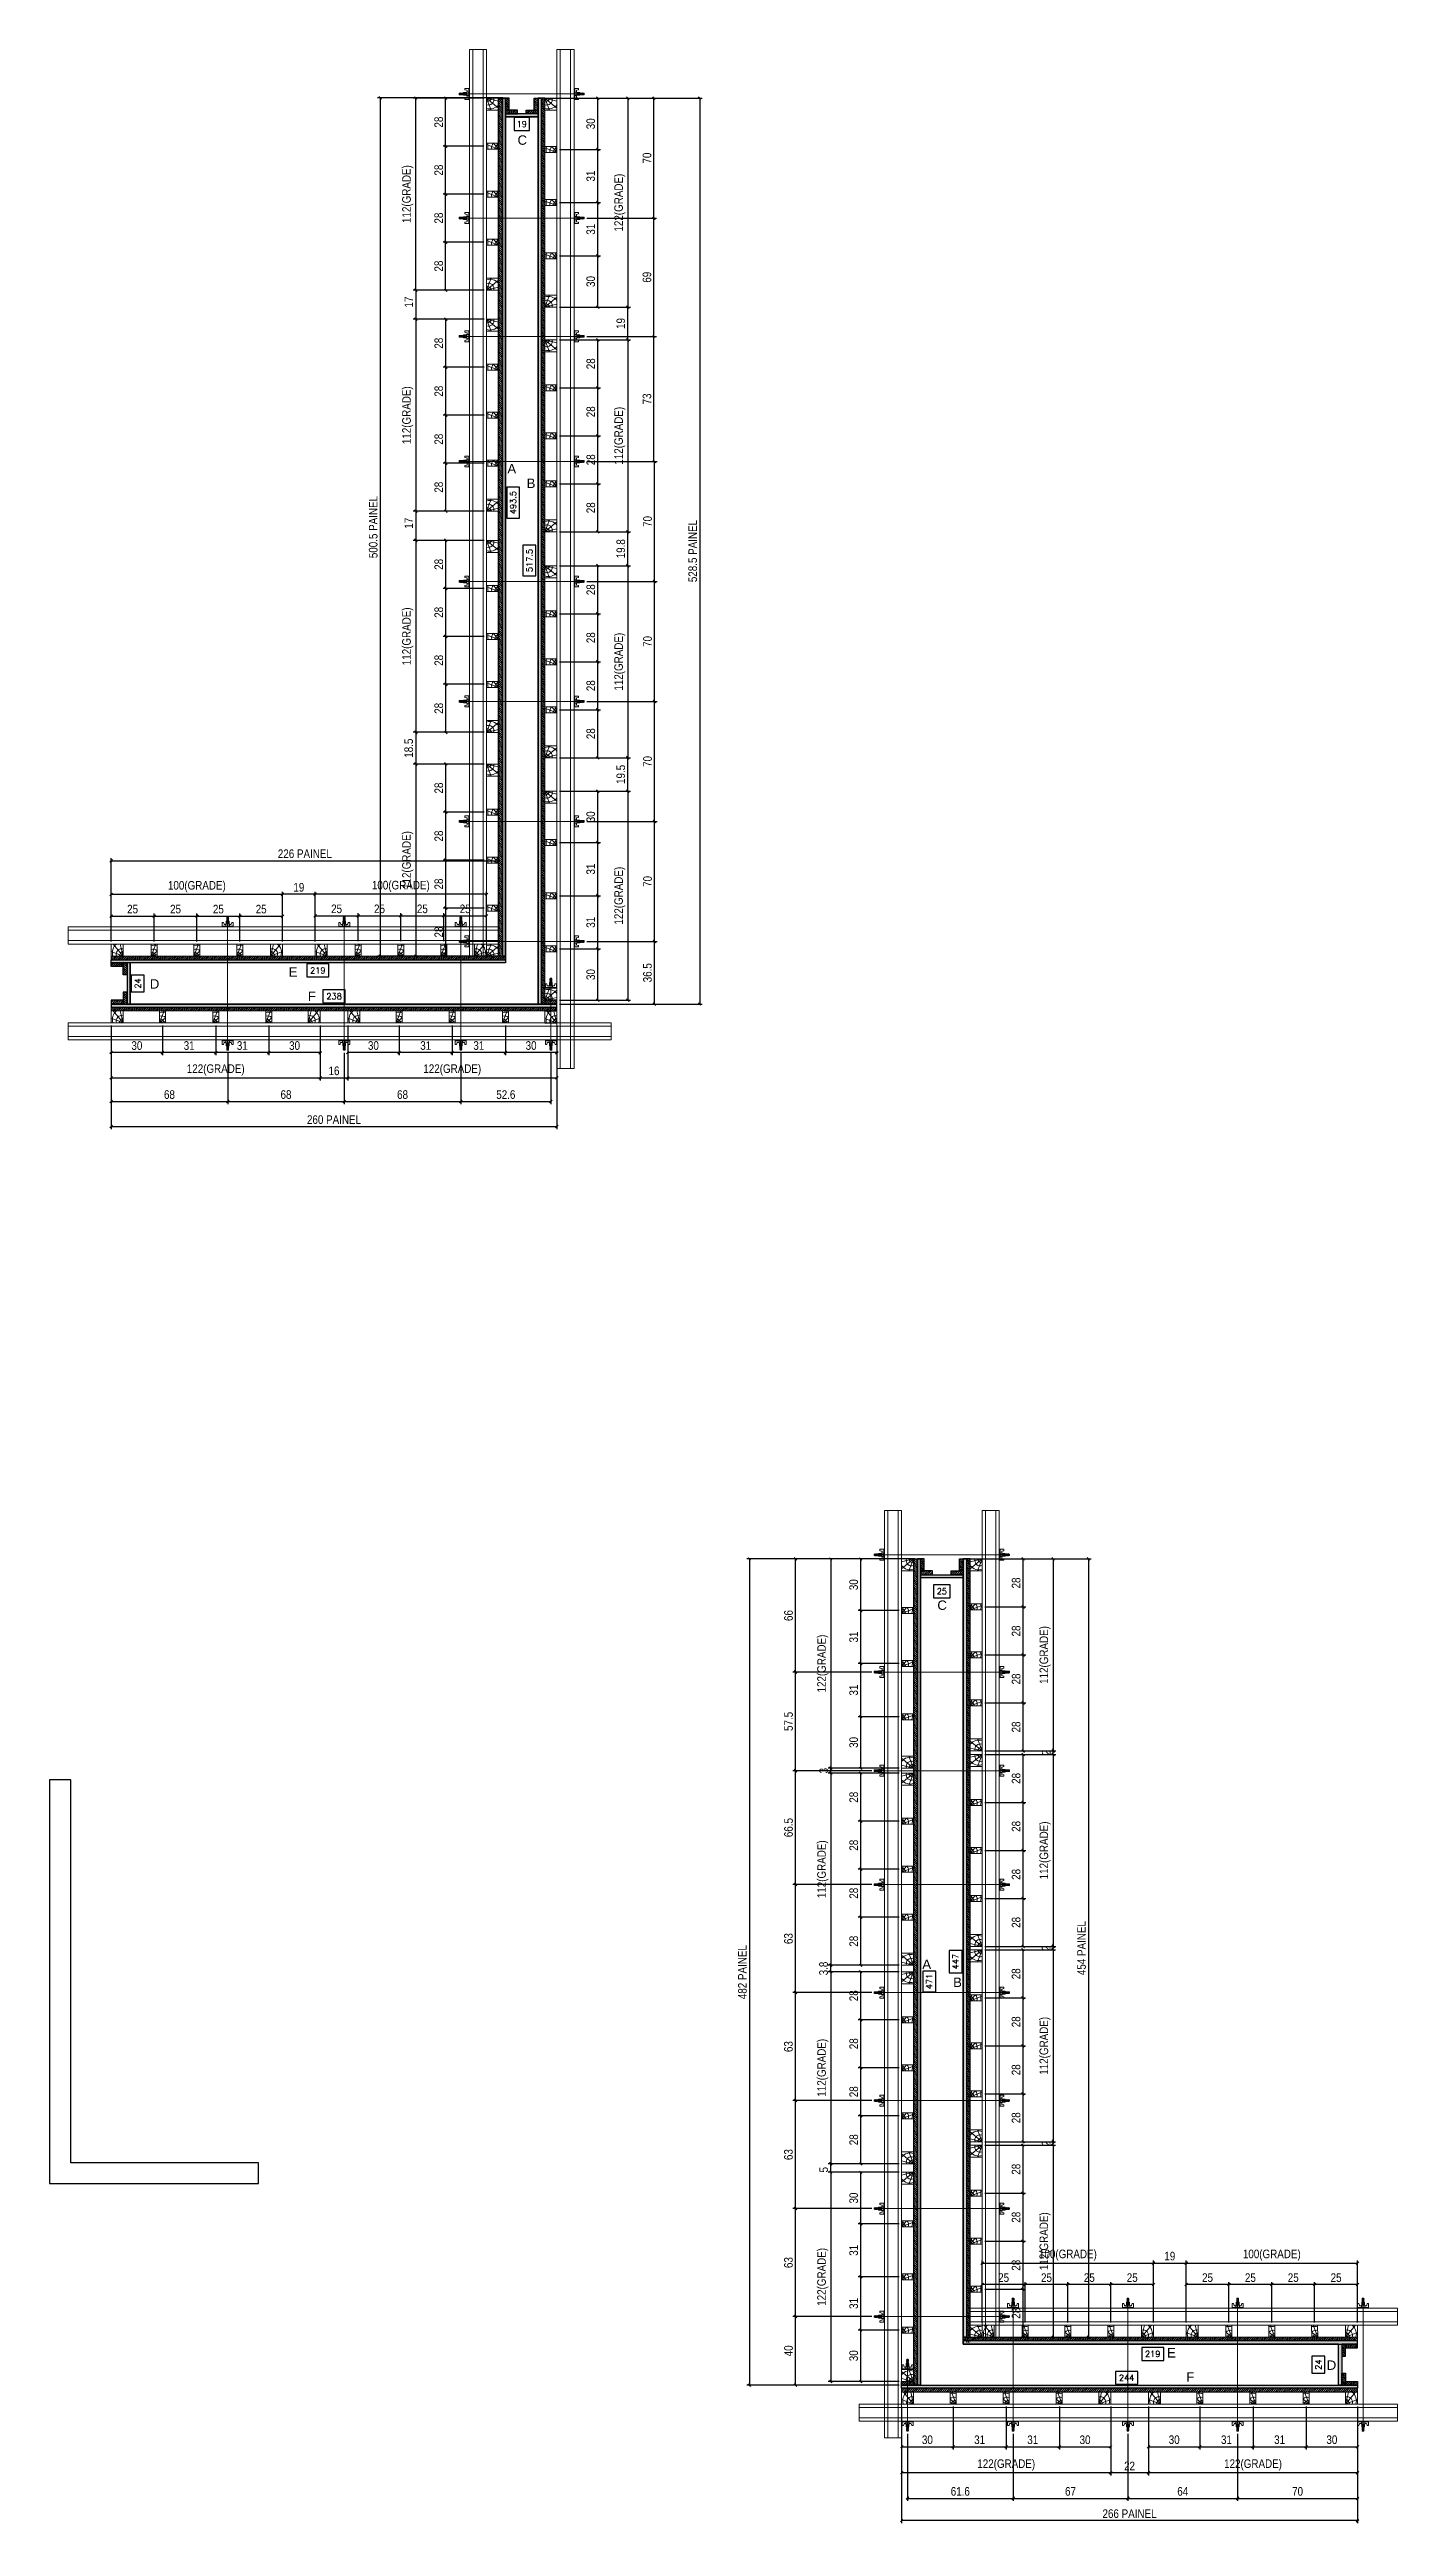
# Model space of a CAD drawing. Extents: x 13741 to 27878, y -21631 to 6985.
# Drawn here: x 26305 to 27878, y -5664 to -2774 of the extents above; entities that cross this region are included whole.
import ezdxf
from ezdxf.enums import TextEntityAlignment as Align

# ---------------------------------------------------------------- set-up
doc = ezdxf.new("R2010")
doc.units = 0
for name, color, linetype in [('CHAPA', 1, 'Continuous'), ('COTA', 241, 'Continuous'), ('F-PILARES-S', 170, 'Continuous'), ('MEIO_PONT', 93, 'Continuous'), ('SARRAFO', 251, 'Continuous'), ('TEXTO_GERAL', 7, 'Continuous')]:
    doc.layers.add(name, color=color, linetype=linetype)
for name, color, linetype, lineweight in [('Hachura', 251, 'Continuous', 9), ('Madeira', 126, 'Continuous', 18), ('Perfil Metálico', 224, 'Continuous', 18)]:
    doc.layers.add(name, color=color, linetype=linetype, lineweight=lineweight)
doc.styles.add('ARIAL', font='arial.ttf')
doc.styles.add('COTA TECNICA 2X', font='techl___.ttf', dxfattribs={"height": 10})
doc.styles.add('ROMANS', font='romans.shx')
doc.dimstyles.new('Cota Seção interna', dxfattribs={"dimtxt": 7, "dimasz": 6, "dimexe": 0.18, "dimexo": 2, "dimgap": -4, "dimtad": 3, "dimdec": 1, "dimlfac": 0.5, "dimzin": 12, "dimdsep": 46, "dimtxsty": 'ROMANS', "dimblk": 'ARCHTICK', "dimcen": 0.09, "dimse1": 1, "dimse2": 1, "dimsd1": 1, "dimsd2": 1, "dimclrd": 180, "dimclre": 5, "dimclrt": 1, "dimadec": 0, "dimazin": 3, "dimtfac": 1, "dimtdec": 1, "dimtofl": 0, "dimtmove": 0, "dimatfit": 3, "dimldrblk": 'ARCHTICK', "dimfxl": 1, "dimtolj": 1, "dimtzin": 0, "dimarcsym": 0})
doc.dimstyles.new('SECAO PILAR', dxfattribs={"dimtxt": 10, "dimasz": 3, "dimexe": 3, "dimexo": 3, "dimgap": 3, "dimtad": 1, "dimdec": 1, "dimlfac": 0.5, "dimzin": 12, "dimdsep": 46, "dimtxsty": 'COTA TECNICA 2X', "dimblk1": 'OBLIQUE', "dimblk2": 'OBLIQUE', "dimsah": 1, "dimcen": 0.9, "dimclrd": 256, "dimclre": 256, "dimclrt": 256, "dimadec": 1, "dimazin": 3, "dimtfac": 1, "dimtdec": 1, "dimtmove": 0, "dimatfit": 3, "dimfxl": 1, "dimtolj": 1, "dimtzin": 12, "dimarcsym": 0})
pattern_1 = [(45, (33539.9115, -2030.5756), (-1.122532, 1.122532), [])]
pattern_2 = [(45, (35825.6452, 18637.6503), (-1.12253202, 1.12253202), [])]
pattern_3 = [(135, (3791.8852, 4879.794), (-1.12253202, -1.12253202), [])]
pattern_4 = [(315, (50032.2685, -13983.7629), (1.12253202, 1.12253202), [])]
pattern_5 = [(45, (36274.4122, 18049.9971), (-1.12253202, 1.12253202), [])]
pattern_6 = [(315, (50040.2685, -14034.7629), (1.12253202, 1.12253202), [])]
pattern_7 = [(45, (36501.2843, 17026.1796), (-1.12253202, 1.12253202), [])]
pattern_8 = [(135, (4467.5243, 3268.3233), (-1.12253202, -1.12253202), [])]

msp = doc.modelspace()

# ---------------------------------------------------------------- texts
at = {"layer": 'TEXTO_GERAL', "style": 'ARIAL'}
for s, p in [('C', (26856.84, -2879.78)), ('A', (26844.53, -3263.21)), ('B', (26867.02, -3280.26)), ('D', (26427.77, -3864.33)), ('E', (26589.3, -3850.56)), ('F', (26611.28, -3878.69)), ('C', (27346.71, -4589.21)), ('A', (27328.72, -5008.1)), ('B', (27364.64, -5029.15)), ('E', (27614.33, -5461.48)), ('F', (27636.32, -5489.6)), ('D', (27801.06, -5475.88))]:
    msp.add_text(s, height=11, dxfattribs=at).set_placement(p, align=Align.MIDDLE_CENTER)

# ---------------------------------------------------------------- blocks, each defined once
blk = doc.blocks.new('PONTALETE')
at = {"layer": 'Madeira'}
for q in [(2.7, 7), (7, 5.8), (7, 1.7)]:
    blk.add_line((0, 0), q, dxfattribs=at)
blk.add_lwpolyline([(0, 0), (7, 0), (7, 7), (0, 7)], close=True, dxfattribs=at)
for centre, radius, start, end in [((2, 0.1), 6.23, 37.2818, 109.0913), ((1.1, 0.9), 3.19, 343.603, 109.9847), ((-0.2, -0.8), 3.09, 14.6322, 86.0383)]:
    blk.add_arc(centre, radius, start, end, dxfattribs=at)
blk = doc.blocks.new('MEIO PONTALETE')
at = {"layer": 'Madeira'}
for q in [(2.7, 7), (3.5, 2.9), (3.5, 0.9)]:
    blk.add_line((0, 0), q, dxfattribs=at)
blk.add_lwpolyline([(0, 0), (3.5, 0), (3.5, 7), (0, 7)], close=True, dxfattribs=at)
for centre, radius, start, end in [((2, 0.1), 6.23, 76.4499, 109.0913), ((1.1, 0.9), 3.19, 40.9063, 109.9847), ((-0.2, -0.8), 3.09, 14.6322, 86.0383)]:
    blk.add_arc(centre, radius, start, end, dxfattribs=at)
blk = doc.blocks.new('_Oblique')
at = {"color": 0, "linetype": 'ByBlock', "lineweight": -2}
blk.add_line((-0.5, -0.5), (0.5, 0.5), dxfattribs=at)
blk = doc.blocks.new('*D487')
at = {"layer": 'COTA', "lineweight": -2, "transparency": 16777216}
for p, q in [((26900.2, -2830.8), (26982.9, -2830.8)), ((26979.9, -2830.8), (26979.9, -3074.8)), ((26900.2, -3074.8), (26982.9, -3074.8))]:
    blk.add_line(p, q, dxfattribs=at)
at = {"layer": 'Defpoints', "color": 0, "transparency": 16777216}
for p in [(26897.2, -2830.8), (26897.2, -3074.8), (26979.9, -3074.8)]:
    blk.add_point(p, dxfattribs=at)
at = {"layer": 'COTA', "lineweight": -2, "transparency": 16777216, "xscale": 3, "yscale": 3, "zscale": 3}
for p, rotation in [((26979.9, -2830.8), 90), ((26979.9, -3074.8), 270)]:
    blk.add_blockref('_Oblique', p, dxfattribs=dict(at, rotation=rotation))
at = {"layer": 'COTA', "transparency": 16777216, "insert": (26970.7, -2952.8), "char_height": 10, "attachment_point": 5, "rotation": 90, "style": 'COTA TECNICA 2X'}
blk.add_mtext('\\A1;122(GRADE)', dxfattribs=at)
blk = doc.blocks.new('*D488')
at = {"layer": 'COTA', "lineweight": -2, "transparency": 16777216}
for p, q in [((26900.2, -2890.8), (26947.9, -2890.8)), ((26944.9, -2952.8), (26944.9, -2890.8)), ((26900.2, -2952.8), (26947.9, -2952.8))]:
    blk.add_line(p, q, dxfattribs=at)
at = {"layer": 'Defpoints', "color": 0, "transparency": 16777216}
for p in [(26897.2, -2890.8), (26944.9, -2890.8), (26897.2, -2952.8)]:
    blk.add_point(p, dxfattribs=at)
at = {"layer": 'COTA', "lineweight": -2, "transparency": 16777216, "xscale": 3, "yscale": 3, "zscale": 3}
for p, rotation in [((26944.9, -2890.8), 90), ((26944.9, -2952.8), 270)]:
    blk.add_blockref('_Oblique', p, dxfattribs=dict(at, rotation=rotation))
at = {"layer": 'COTA', "transparency": 16777216, "insert": (26936.7, -2921.8), "char_height": 10, "attachment_point": 5, "rotation": 90, "style": 'COTA TECNICA 2X'}
blk.add_mtext('\\A1;31', dxfattribs=at)
blk = doc.blocks.new('*D489')
at = {"layer": 'COTA', "lineweight": -2, "transparency": 16777216}
for p, q in [((26900.2, -2830.8), (26947.9, -2830.8)), ((26944.9, -2890.8), (26944.9, -2830.8)), ((26900.2, -2890.8), (26947.9, -2890.8))]:
    blk.add_line(p, q, dxfattribs=at)
at = {"layer": 'Defpoints', "color": 0, "transparency": 16777216}
for p in [(26897.2, -2830.8), (26944.9, -2830.8), (26897.2, -2890.8)]:
    blk.add_point(p, dxfattribs=at)
at = {"layer": 'COTA', "lineweight": -2, "transparency": 16777216, "xscale": 3, "yscale": 3, "zscale": 3}
for p, rotation in [((26944.9, -2830.8), 90), ((26944.9, -2890.8), 270)]:
    blk.add_blockref('_Oblique', p, dxfattribs=dict(at, rotation=rotation))
at = {"layer": 'COTA', "transparency": 16777216, "insert": (26936.7, -2860.8), "char_height": 10, "attachment_point": 5, "rotation": 90, "style": 'COTA TECNICA 2X'}
blk.add_mtext('\\A1;30', dxfattribs=at)
blk = doc.blocks.new('*D490')
at = {"layer": 'COTA', "lineweight": -2, "transparency": 16777216}
for p, q in [((26900.2, -3014.8), (26947.9, -3014.8)), ((26944.9, -3074.8), (26944.9, -3014.8)), ((26900.2, -3074.8), (26947.9, -3074.8))]:
    blk.add_line(p, q, dxfattribs=at)
at = {"layer": 'Defpoints', "color": 0, "transparency": 16777216}
for p in [(26897.2, -3014.8), (26944.9, -3014.8), (26897.2, -3074.8)]:
    blk.add_point(p, dxfattribs=at)
at = {"layer": 'COTA', "lineweight": -2, "transparency": 16777216, "xscale": 3, "yscale": 3, "zscale": 3}
for p, rotation in [((26944.9, -3014.8), 90), ((26944.9, -3074.8), 270)]:
    blk.add_blockref('_Oblique', p, dxfattribs=dict(at, rotation=rotation))
at = {"layer": 'COTA', "transparency": 16777216, "insert": (26936.7, -3044.8), "char_height": 10, "attachment_point": 5, "rotation": 90, "style": 'COTA TECNICA 2X'}
blk.add_mtext('\\A1;30', dxfattribs=at)
blk = doc.blocks.new('*D491')
at = {"layer": 'COTA', "lineweight": -2, "transparency": 16777216}
for p, q in [((26900.2, -2952.8), (26947.9, -2952.8)), ((26944.9, -3014.8), (26944.9, -2952.8)), ((26900.2, -3014.8), (26947.9, -3014.8))]:
    blk.add_line(p, q, dxfattribs=at)
at = {"layer": 'Defpoints', "color": 0, "transparency": 16777216}
for p in [(26897.2, -2952.8), (26944.9, -2952.8), (26897.2, -3014.8)]:
    blk.add_point(p, dxfattribs=at)
at = {"layer": 'COTA', "lineweight": -2, "transparency": 16777216, "xscale": 3, "yscale": 3, "zscale": 3}
for p, rotation in [((26944.9, -2952.8), 90), ((26944.9, -3014.8), 270)]:
    blk.add_blockref('_Oblique', p, dxfattribs=dict(at, rotation=rotation))
at = {"layer": 'COTA', "transparency": 16777216, "insert": (26936.7, -2983.8), "char_height": 10, "attachment_point": 5, "rotation": 90, "style": 'COTA TECNICA 2X'}
blk.add_mtext('\\A1;31', dxfattribs=at)
blk = doc.blocks.new('*D492')
at = {"layer": 'COTA', "lineweight": -2, "transparency": 16777216}
for p, q in [((26900.2, -3639.4), (26982.9, -3639.4)), ((26979.9, -3639.4), (26979.9, -3883.4)), ((26900.2, -3883.4), (26982.9, -3883.4))]:
    blk.add_line(p, q, dxfattribs=at)
at = {"layer": 'Defpoints', "color": 0, "transparency": 16777216}
for p in [(26897.2, -3639.4), (26897.2, -3883.4), (26979.9, -3883.4)]:
    blk.add_point(p, dxfattribs=at)
at = {"layer": 'COTA', "lineweight": -2, "transparency": 16777216, "xscale": 3, "yscale": 3, "zscale": 3}
for p, rotation in [((26979.9, -3639.4), 90), ((26979.9, -3883.4), 270)]:
    blk.add_blockref('_Oblique', p, dxfattribs=dict(at, rotation=rotation))
at = {"layer": 'COTA', "transparency": 16777216, "insert": (26970.7, -3761.4), "char_height": 10, "attachment_point": 5, "rotation": 90, "style": 'COTA TECNICA 2X'}
blk.add_mtext('\\A1;122(GRADE)', dxfattribs=at)
blk = doc.blocks.new('*D493')
at = {"layer": 'COTA', "lineweight": -2, "transparency": 16777216}
for p, q in [((26900.2, -3699.4), (26947.9, -3699.4)), ((26944.9, -3761.4), (26944.9, -3699.4)), ((26900.2, -3761.4), (26947.9, -3761.4))]:
    blk.add_line(p, q, dxfattribs=at)
at = {"layer": 'Defpoints', "color": 0, "transparency": 16777216}
for p in [(26897.2, -3699.4), (26944.9, -3699.4), (26897.2, -3761.4)]:
    blk.add_point(p, dxfattribs=at)
at = {"layer": 'COTA', "lineweight": -2, "transparency": 16777216, "xscale": 3, "yscale": 3, "zscale": 3}
for p, rotation in [((26944.9, -3699.4), 90), ((26944.9, -3761.4), 270)]:
    blk.add_blockref('_Oblique', p, dxfattribs=dict(at, rotation=rotation))
at = {"layer": 'COTA', "transparency": 16777216, "insert": (26936.7, -3730.4), "char_height": 10, "attachment_point": 5, "rotation": 90, "style": 'COTA TECNICA 2X'}
blk.add_mtext('\\A1;31', dxfattribs=at)
blk = doc.blocks.new('*D494')
at = {"layer": 'COTA', "lineweight": -2, "transparency": 16777216}
for p, q in [((26900.2, -3639.4), (26947.9, -3639.4)), ((26944.9, -3699.4), (26944.9, -3639.4)), ((26900.2, -3699.4), (26947.9, -3699.4))]:
    blk.add_line(p, q, dxfattribs=at)
at = {"layer": 'Defpoints', "color": 0, "transparency": 16777216}
for p in [(26897.2, -3639.4), (26944.9, -3639.4), (26897.2, -3699.4)]:
    blk.add_point(p, dxfattribs=at)
at = {"layer": 'COTA', "lineweight": -2, "transparency": 16777216, "xscale": 3, "yscale": 3, "zscale": 3}
for p, rotation in [((26944.9, -3639.4), 90), ((26944.9, -3699.4), 270)]:
    blk.add_blockref('_Oblique', p, dxfattribs=dict(at, rotation=rotation))
at = {"layer": 'COTA', "transparency": 16777216, "insert": (26936.7, -3669.4), "char_height": 10, "attachment_point": 5, "rotation": 90, "style": 'COTA TECNICA 2X'}
blk.add_mtext('\\A1;30', dxfattribs=at)
blk = doc.blocks.new('*D495')
at = {"layer": 'COTA', "lineweight": -2, "transparency": 16777216}
for p, q in [((26900.2, -3823.4), (26947.9, -3823.4)), ((26944.9, -3883.4), (26944.9, -3823.4)), ((26900.2, -3883.4), (26947.9, -3883.4))]:
    blk.add_line(p, q, dxfattribs=at)
at = {"layer": 'Defpoints', "color": 0, "transparency": 16777216}
for p in [(26897.2, -3823.4), (26944.9, -3823.4), (26897.2, -3883.4)]:
    blk.add_point(p, dxfattribs=at)
at = {"layer": 'COTA', "lineweight": -2, "transparency": 16777216, "xscale": 3, "yscale": 3, "zscale": 3}
for p, rotation in [((26944.9, -3823.4), 90), ((26944.9, -3883.4), 270)]:
    blk.add_blockref('_Oblique', p, dxfattribs=dict(at, rotation=rotation))
at = {"layer": 'COTA', "transparency": 16777216, "insert": (26936.7, -3853.4), "char_height": 10, "attachment_point": 5, "rotation": 90, "style": 'COTA TECNICA 2X'}
blk.add_mtext('\\A1;30', dxfattribs=at)
blk = doc.blocks.new('*D496')
at = {"layer": 'COTA', "lineweight": -2, "transparency": 16777216}
for p, q in [((26900.2, -3761.4), (26947.9, -3761.4)), ((26944.9, -3823.4), (26944.9, -3761.4)), ((26900.2, -3823.4), (26947.9, -3823.4))]:
    blk.add_line(p, q, dxfattribs=at)
at = {"layer": 'Defpoints', "color": 0, "transparency": 16777216}
for p in [(26897.2, -3761.4), (26944.9, -3761.4), (26897.2, -3823.4)]:
    blk.add_point(p, dxfattribs=at)
at = {"layer": 'COTA', "lineweight": -2, "transparency": 16777216, "xscale": 3, "yscale": 3, "zscale": 3}
for p, rotation in [((26944.9, -3761.4), 90), ((26944.9, -3823.4), 270)]:
    blk.add_blockref('_Oblique', p, dxfattribs=dict(at, rotation=rotation))
at = {"layer": 'COTA', "transparency": 16777216, "insert": (26936.7, -3792.4), "char_height": 10, "attachment_point": 5, "rotation": 90, "style": 'COTA TECNICA 2X'}
blk.add_mtext('\\A1;31', dxfattribs=at)
blk = doc.blocks.new('*D497')
at = {"layer": 'COTA', "lineweight": -2, "transparency": 16777216}
for p, q in [((26900.2, -3112.8), (26982.9, -3112.8)), ((26979.9, -3112.8), (26979.9, -3336.8)), ((26900.2, -3336.8), (26982.9, -3336.8))]:
    blk.add_line(p, q, dxfattribs=at)
at = {"layer": 'Defpoints', "color": 0, "transparency": 16777216}
for p in [(26897.2, -3112.8), (26897.2, -3336.8), (26979.9, -3336.8)]:
    blk.add_point(p, dxfattribs=at)
at = {"layer": 'COTA', "lineweight": -2, "transparency": 16777216, "xscale": 3, "yscale": 3, "zscale": 3}
for p, rotation in [((26979.9, -3112.8), 90), ((26979.9, -3336.8), 270)]:
    blk.add_blockref('_Oblique', p, dxfattribs=dict(at, rotation=rotation))
at = {"layer": 'COTA', "transparency": 16777216, "insert": (26970.7, -3224.8), "char_height": 10, "attachment_point": 5, "rotation": 90, "style": 'COTA TECNICA 2X'}
blk.add_mtext('\\A1;112(GRADE)', dxfattribs=at)
blk = doc.blocks.new('*D498')
at = {"layer": 'COTA', "lineweight": -2, "transparency": 16777216}
for p, q in [((26900.2, -3168.8), (26947.9, -3168.8)), ((26944.9, -3224.8), (26944.9, -3168.8)), ((26900.2, -3224.8), (26947.9, -3224.8))]:
    blk.add_line(p, q, dxfattribs=at)
at = {"layer": 'Defpoints', "color": 0, "transparency": 16777216}
for p in [(26897.2, -3168.8), (26944.9, -3168.8), (26897.2, -3224.8)]:
    blk.add_point(p, dxfattribs=at)
at = {"layer": 'COTA', "lineweight": -2, "transparency": 16777216, "xscale": 3, "yscale": 3, "zscale": 3}
for p, rotation in [((26944.9, -3168.8), 90), ((26944.9, -3224.8), 270)]:
    blk.add_blockref('_Oblique', p, dxfattribs=dict(at, rotation=rotation))
at = {"layer": 'COTA', "transparency": 16777216, "insert": (26936.8, -3196.8), "char_height": 10, "attachment_point": 5, "rotation": 90, "style": 'COTA TECNICA 2X'}
blk.add_mtext('\\A1;28', dxfattribs=at)
blk = doc.blocks.new('*D499')
at = {"layer": 'COTA', "lineweight": -2, "transparency": 16777216}
for p, q in [((26900.2, -3112.8), (26947.9, -3112.8)), ((26944.9, -3168.8), (26944.9, -3112.8)), ((26900.2, -3168.8), (26947.9, -3168.8))]:
    blk.add_line(p, q, dxfattribs=at)
at = {"layer": 'Defpoints', "color": 0, "transparency": 16777216}
for p in [(26897.2, -3112.8), (26944.9, -3112.8), (26897.2, -3168.8)]:
    blk.add_point(p, dxfattribs=at)
at = {"layer": 'COTA', "lineweight": -2, "transparency": 16777216, "xscale": 3, "yscale": 3, "zscale": 3}
for p, rotation in [((26944.9, -3112.8), 90), ((26944.9, -3168.8), 270)]:
    blk.add_blockref('_Oblique', p, dxfattribs=dict(at, rotation=rotation))
at = {"layer": 'COTA', "transparency": 16777216, "insert": (26936.8, -3140.8), "char_height": 10, "attachment_point": 5, "rotation": 90, "style": 'COTA TECNICA 2X'}
blk.add_mtext('\\A1;28', dxfattribs=at)
blk = doc.blocks.new('*D500')
at = {"layer": 'COTA', "lineweight": -2, "transparency": 16777216}
for p, q in [((26900.2, -3280.8), (26947.9, -3280.8)), ((26944.9, -3336.8), (26944.9, -3280.8)), ((26900.2, -3336.8), (26947.9, -3336.8))]:
    blk.add_line(p, q, dxfattribs=at)
at = {"layer": 'Defpoints', "color": 0, "transparency": 16777216}
for p in [(26897.2, -3280.8), (26944.9, -3280.8), (26897.2, -3336.8)]:
    blk.add_point(p, dxfattribs=at)
at = {"layer": 'COTA', "lineweight": -2, "transparency": 16777216, "xscale": 3, "yscale": 3, "zscale": 3}
for p, rotation in [((26944.9, -3280.8), 90), ((26944.9, -3336.8), 270)]:
    blk.add_blockref('_Oblique', p, dxfattribs=dict(at, rotation=rotation))
at = {"layer": 'COTA', "transparency": 16777216, "insert": (26936.8, -3308.8), "char_height": 10, "attachment_point": 5, "rotation": 90, "style": 'COTA TECNICA 2X'}
blk.add_mtext('\\A1;28', dxfattribs=at)
blk = doc.blocks.new('*D501')
at = {"layer": 'COTA', "lineweight": -2, "transparency": 16777216}
for p, q in [((26900.2, -3224.8), (26947.9, -3224.8)), ((26944.9, -3280.8), (26944.9, -3224.8)), ((26900.2, -3280.8), (26947.9, -3280.8))]:
    blk.add_line(p, q, dxfattribs=at)
at = {"layer": 'Defpoints', "color": 0, "transparency": 16777216}
for p in [(26897.2, -3224.8), (26944.9, -3224.8), (26897.2, -3280.8)]:
    blk.add_point(p, dxfattribs=at)
at = {"layer": 'COTA', "lineweight": -2, "transparency": 16777216, "xscale": 3, "yscale": 3, "zscale": 3}
for p, rotation in [((26944.9, -3224.8), 90), ((26944.9, -3280.8), 270)]:
    blk.add_blockref('_Oblique', p, dxfattribs=dict(at, rotation=rotation))
at = {"layer": 'COTA', "transparency": 16777216, "insert": (26936.8, -3252.8), "char_height": 10, "attachment_point": 5, "rotation": 90, "style": 'COTA TECNICA 2X'}
blk.add_mtext('\\A1;28', dxfattribs=at)
blk = doc.blocks.new('*D502')
at = {"layer": 'COTA', "lineweight": -2, "transparency": 16777216}
for p, q in [((26900.2, -3376.4), (26982.9, -3376.4)), ((26979.9, -3376.4), (26979.9, -3600.4)), ((26900.2, -3600.4), (26982.9, -3600.4))]:
    blk.add_line(p, q, dxfattribs=at)
at = {"layer": 'Defpoints', "color": 0, "transparency": 16777216}
for p in [(26897.2, -3376.4), (26897.2, -3600.4), (26979.9, -3600.4)]:
    blk.add_point(p, dxfattribs=at)
at = {"layer": 'COTA', "lineweight": -2, "transparency": 16777216, "xscale": 3, "yscale": 3, "zscale": 3}
for p, rotation in [((26979.9, -3376.4), 90), ((26979.9, -3600.4), 270)]:
    blk.add_blockref('_Oblique', p, dxfattribs=dict(at, rotation=rotation))
at = {"layer": 'COTA', "transparency": 16777216, "insert": (26970.7, -3488.4), "char_height": 10, "attachment_point": 5, "rotation": 90, "style": 'COTA TECNICA 2X'}
blk.add_mtext('\\A1;112(GRADE)', dxfattribs=at)
blk = doc.blocks.new('*D503')
at = {"layer": 'COTA', "lineweight": -2, "transparency": 16777216}
for p, q in [((26900.2, -3432.4), (26947.9, -3432.4)), ((26944.9, -3488.4), (26944.9, -3432.4)), ((26900.2, -3488.4), (26947.9, -3488.4))]:
    blk.add_line(p, q, dxfattribs=at)
at = {"layer": 'Defpoints', "color": 0, "transparency": 16777216}
for p in [(26897.2, -3432.4), (26944.9, -3432.4), (26897.2, -3488.4)]:
    blk.add_point(p, dxfattribs=at)
at = {"layer": 'COTA', "lineweight": -2, "transparency": 16777216, "xscale": 3, "yscale": 3, "zscale": 3}
for p, rotation in [((26944.9, -3432.4), 90), ((26944.9, -3488.4), 270)]:
    blk.add_blockref('_Oblique', p, dxfattribs=dict(at, rotation=rotation))
at = {"layer": 'COTA', "transparency": 16777216, "insert": (26936.8, -3460.4), "char_height": 10, "attachment_point": 5, "rotation": 90, "style": 'COTA TECNICA 2X'}
blk.add_mtext('\\A1;28', dxfattribs=at)
blk = doc.blocks.new('*D504')
at = {"layer": 'COTA', "lineweight": -2, "transparency": 16777216}
for p, q in [((26900.2, -3376.4), (26947.9, -3376.4)), ((26944.9, -3432.4), (26944.9, -3376.4)), ((26900.2, -3432.4), (26947.9, -3432.4))]:
    blk.add_line(p, q, dxfattribs=at)
at = {"layer": 'Defpoints', "color": 0, "transparency": 16777216}
for p in [(26897.2, -3376.4), (26944.9, -3376.4), (26897.2, -3432.4)]:
    blk.add_point(p, dxfattribs=at)
at = {"layer": 'COTA', "lineweight": -2, "transparency": 16777216, "xscale": 3, "yscale": 3, "zscale": 3}
for p, rotation in [((26944.9, -3376.4), 90), ((26944.9, -3432.4), 270)]:
    blk.add_blockref('_Oblique', p, dxfattribs=dict(at, rotation=rotation))
at = {"layer": 'COTA', "transparency": 16777216, "insert": (26936.8, -3404.4), "char_height": 10, "attachment_point": 5, "rotation": 90, "style": 'COTA TECNICA 2X'}
blk.add_mtext('\\A1;28', dxfattribs=at)
blk = doc.blocks.new('*D505')
at = {"layer": 'COTA', "lineweight": -2, "transparency": 16777216}
for p, q in [((26900.2, -3544.4), (26947.9, -3544.4)), ((26944.9, -3600.4), (26944.9, -3544.4)), ((26900.2, -3600.4), (26947.9, -3600.4))]:
    blk.add_line(p, q, dxfattribs=at)
at = {"layer": 'Defpoints', "color": 0, "transparency": 16777216}
for p in [(26897.2, -3544.4), (26944.9, -3544.4), (26897.2, -3600.4)]:
    blk.add_point(p, dxfattribs=at)
at = {"layer": 'COTA', "lineweight": -2, "transparency": 16777216, "xscale": 3, "yscale": 3, "zscale": 3}
for p, rotation in [((26944.9, -3544.4), 90), ((26944.9, -3600.4), 270)]:
    blk.add_blockref('_Oblique', p, dxfattribs=dict(at, rotation=rotation))
at = {"layer": 'COTA', "transparency": 16777216, "insert": (26936.8, -3572.4), "char_height": 10, "attachment_point": 5, "rotation": 90, "style": 'COTA TECNICA 2X'}
blk.add_mtext('\\A1;28', dxfattribs=at)
blk = doc.blocks.new('*D506')
at = {"layer": 'COTA', "lineweight": -2, "transparency": 16777216}
for p, q in [((26900.2, -3488.4), (26947.9, -3488.4)), ((26944.9, -3544.4), (26944.9, -3488.4)), ((26900.2, -3544.4), (26947.9, -3544.4))]:
    blk.add_line(p, q, dxfattribs=at)
at = {"layer": 'Defpoints', "color": 0, "transparency": 16777216}
for p in [(26897.2, -3488.4), (26944.9, -3488.4), (26897.2, -3544.4)]:
    blk.add_point(p, dxfattribs=at)
at = {"layer": 'COTA', "lineweight": -2, "transparency": 16777216, "xscale": 3, "yscale": 3, "zscale": 3}
for p, rotation in [((26944.9, -3488.4), 90), ((26944.9, -3544.4), 270)]:
    blk.add_blockref('_Oblique', p, dxfattribs=dict(at, rotation=rotation))
at = {"layer": 'COTA', "transparency": 16777216, "insert": (26936.8, -3516.4), "char_height": 10, "attachment_point": 5, "rotation": 90, "style": 'COTA TECNICA 2X'}
blk.add_mtext('\\A1;28', dxfattribs=at)
blk = doc.blocks.new('*D508')
at = {"layer": 'COTA', "lineweight": -2, "transparency": 16777216}
for p, q in [((26900.2, -3074.8), (26982.9, -3074.8)), ((26979.9, -3112.8), (26979.9, -3074.8)), ((26900.2, -3112.8), (26982.9, -3112.8))]:
    blk.add_line(p, q, dxfattribs=at)
at = {"layer": 'Defpoints', "color": 0, "transparency": 16777216}
for p in [(26897.2, -3074.8), (26979.9, -3074.8), (26897.2, -3112.8)]:
    blk.add_point(p, dxfattribs=at)
at = {"layer": 'COTA', "lineweight": -2, "transparency": 16777216, "xscale": 3, "yscale": 3, "zscale": 3}
for p, rotation in [((26979.9, -3074.8), 90), ((26979.9, -3112.8), 270)]:
    blk.add_blockref('_Oblique', p, dxfattribs=dict(at, rotation=rotation))
at = {"layer": 'COTA', "transparency": 16777216, "insert": (26971.8, -3093.8), "char_height": 10, "attachment_point": 5, "rotation": 90, "style": 'COTA TECNICA 2X'}
blk.add_mtext('\\A1;19', dxfattribs=at)
blk = doc.blocks.new('*D509')
at = {"layer": 'COTA', "lineweight": -2, "transparency": 16777216}
for p, q in [((26900.2, -3336.8), (26982.9, -3336.8)), ((26979.9, -3376.4), (26979.9, -3336.8)), ((26900.2, -3376.4), (26982.9, -3376.4))]:
    blk.add_line(p, q, dxfattribs=at)
at = {"layer": 'Defpoints', "color": 0, "transparency": 16777216}
for p in [(26897.2, -3336.8), (26979.9, -3336.8), (26897.2, -3376.4)]:
    blk.add_point(p, dxfattribs=at)
at = {"layer": 'COTA', "lineweight": -2, "transparency": 16777216, "xscale": 3, "yscale": 3, "zscale": 3}
for p, rotation in [((26979.9, -3336.8), 90), ((26979.9, -3376.4), 270)]:
    blk.add_blockref('_Oblique', p, dxfattribs=dict(at, rotation=rotation))
at = {"layer": 'COTA', "transparency": 16777216, "insert": (26971.8, -3356.6), "char_height": 10, "attachment_point": 5, "rotation": 90, "style": 'COTA TECNICA 2X'}
blk.add_mtext('\\A1;19.8', dxfattribs=at)
blk = doc.blocks.new('*D510')
at = {"layer": 'COTA', "lineweight": -2, "transparency": 16777216}
for p, q in [((26900.2, -3600.4), (26982.9, -3600.4)), ((26979.9, -3639.4), (26979.9, -3600.4)), ((26900.2, -3639.4), (26982.9, -3639.4))]:
    blk.add_line(p, q, dxfattribs=at)
at = {"layer": 'Defpoints', "color": 0, "transparency": 16777216}
for p in [(26897.2, -3600.4), (26979.9, -3600.4), (26897.2, -3639.4)]:
    blk.add_point(p, dxfattribs=at)
at = {"layer": 'COTA', "lineweight": -2, "transparency": 16777216, "xscale": 3, "yscale": 3, "zscale": 3}
for p, rotation in [((26979.9, -3600.4), 90), ((26979.9, -3639.4), 270)]:
    blk.add_blockref('_Oblique', p, dxfattribs=dict(at, rotation=rotation))
at = {"layer": 'COTA', "transparency": 16777216, "insert": (26971.8, -3619.9), "char_height": 10, "attachment_point": 5, "rotation": 90, "style": 'COTA TECNICA 2X'}
blk.add_mtext('\\A1;19.5', dxfattribs=at)
blk = doc.blocks.new('C')
at = {"layer": 'Hachura', "color": 0}
for p, q in [((0, 3.2), (0, -3.2)), ((0.4, 3.2), (0, 3.2)), ((0.5, 3.2), (0, 3.2)), ((0.5, 3), (0, 3)), ((0.5, 2.9), (0, 2.9)), ((0, 2.7), (0, -1.2)), ((0.5, 2.6), (0, 2.6)), ((0.5, 2.2), (0, 2.2)), ((0.5, 1.5), (0, 1.5)), ((0.4, 0.5), (0.2, 0.5)), ((0.4, -3.2), (0.4, 3.2)), ((0.4, 3.2), (2.6, 3.2)), ((1.7, 1), (0.4, 1)), ((1.5, 0.1), (0.4, 0.1)), ((1.4, 1.9), (1.4, 1)), ((2.6, 2.4), (1.5, 2.1)), ((1.7, -1), (1.7, 1)), ((1.7, 1), (1.7, 0.8)), ((1.7, 1), (1.7, 0.8)), ((1.7, 0.8), (3.4, 0.8)), ((3.4, 0.4), (1.7, 0.4)), ((2.6, 3.2), (2.6, 2.4)), ((3.3, 0.8), (3.3, -0.8)), ((3.4, 0.8), (3.4, -0.8)), ((3.7, 0.4), (3.4, 0.4)), ((3.8, -0.5), (3.4, 0.4)), ((3.4, 0.1), (3.7, -0.6)), ((3.7, 0.5), (4.3, -0.6)), ((3.7, 0.4), (4.2, -0.5)), ((4.4, -0.6), (3.8, 0.5)), ((4.2, 0.4), (3.9, 0.4)), ((4.4, -0.5), (3.9, 0.4)), ((4.2, 0.4), (4.3, 0.4)), ((4.3, 0.5), (4.8, -0.6)), ((4.3, 0.4), (4.7, -0.5)), ((5, -0.6), (4.4, 0.5)), ((4.5, 0.4), (4.8, 0.4)), ((5, -0.5), (4.5, 0.4)), ((4.8, 0.4), (5.3, -0.5)), ((4.9, 0.5), (5.4, -0.6)), ((5.5, -0.6), (5, 0.5)), ((5.6, -0.5), (5.1, 0.4)), ((5.4, 0.4), (5.1, 0.4)), ((5.6, -0.5), (5.1, 0.4)), ((5.4, 0.4), (5.7, -0.2)), ((5.5, 0.5), (5.7, -0.1)), ((5.7, 0.2), (5.6, 0.5)), ((5.7, 0.3), (5.7, 0.4)), ((5.7, 0.4), (5.7, 0.4)), ((5.7, 0.4), (5.9, 0.3)), ((5.7, 0.4), (5.7, -0.5)), ((5.9, -0.4), (5.9, 0.3)), ((0.4, 0), (0, 0)), ((0.5, -1.5), (0, -1.5)), ((0.5, -2.2), (0, -2.2)), ((0.5, -2.6), (0, -2.6)), ((0.5, -2.9), (0, -2.9)), ((0.5, -3), (0, -3)), ((0, -3.2), (2.6, -3.2)), ((0.5, -3.2), (0, -3.2)), ((0.1, -0.5), (0.3, -0.5)), ((0.3, -0.5), (0.4, -0.5)), ((0.4, 0), (0.4, -1)), ((0.4, -0.2), (1.5, -0.2)), ((0.4, -0.6), (0.4, -0.3)), ((0.4, -3.2), (0.4, -0.6)), ((0.4, -1), (1.7, -1)), ((1.4, -1.9), (1.4, -1)), ((2.6, -2.4), (1.5, -2.1)), ((3.4, -0.3), (1.7, -0.3)), ((3.4, -0.8), (1.7, -0.8)), ((2.6, -3.2), (2.6, -2.4)), ((3.4, -0.1), (3.6, -0.5)), ((3.4, -0.5), (3.6, -0.5)), ((3.8, -0.5), (4.2, -0.5)), ((4.4, -0.5), (4.7, -0.5)), ((4.6, -0.5), (4.7, -0.5)), ((5, -0.5), (5.3, -0.5)), ((5.6, -0.5), (5.7, -0.5)), ((5.7, -0.5), (5.9, -0.4)), ((5.7, -0.5), (5.7, -0.5))]:
    blk.add_line(p, q, dxfattribs=at)
for centre, radius, start, end in [((1.5, 1.9), 0.161, 104.7436, 180), ((1.4, 0), 0.129, 272.695, 87.305), ((3.8, 0.4), 0.143, 25.5688, 154.4312), ((4.4, 0.4), 0.143, 25.5688, 154.4312), ((5, 0.4), 0.143, 25.5688, 154.4312), ((5.5, 0.4), 0.143, 25.5688, 154.4312), ((0.2, -0.4), 0.174, 221.744, 317.8592), ((1.5, -1.9), 0.161, 180, 255.2564), ((3.7, -0.4), 0.174, 222.1408, 318.256), ((4.3, -0.4), 0.174, 222.1408, 318.256), ((4.9, -0.4), 0.174, 222.1408, 318.256), ((5.4, -0.4), 0.174, 222.1408, 318.256), ((5.6, -0.4), 0.174, 317.8592, 318.256)]:
    blk.add_arc(centre, radius, start, end, dxfattribs=at)
blk = doc.blocks.new('*D507')
at = {"layer": 'COTA', "linetype": 'ByBlock', "lineweight": -2, "transparency": 16777216}
for p, q in [((26881.8, -2830.8), (27066.8, -2830.8)), ((27063.8, -2830.8), (27063.8, -3887.8)), ((26900.2, -3887.8), (27066.8, -3887.8))]:
    blk.add_line(p, q, dxfattribs=at)
at = {"layer": 'Defpoints', "color": 0, "linetype": 'ByBlock', "transparency": 16777216}
for p in [(26878.8, -2830.8), (26897.2, -3887.8), (27063.8, -3887.8)]:
    blk.add_point(p, dxfattribs=at)
at = {"layer": 'COTA', "linetype": 'ByBlock', "lineweight": -2, "transparency": 16777216, "xscale": 3, "yscale": 3, "zscale": 3}
for p, rotation in [((27063.8, -2830.8), 90), ((27063.8, -3887.8), 270)]:
    blk.add_blockref('_Oblique', p, dxfattribs=dict(at, rotation=rotation))
at = {"layer": 'COTA', "linetype": 'ByBlock', "transparency": 16777216, "insert": (27055.7, -3359.3), "char_height": 10, "attachment_point": 5, "rotation": 90, "style": 'COTA TECNICA 2X'}
blk.add_mtext('\\A1;528.5 PAINEL', dxfattribs=at)
blk = doc.blocks.new('*D511')
at = {"layer": 'COTA', "lineweight": -2, "transparency": 16777216}
for p, q in [((26812.1, -2830.8), (26729.4, -2830.8)), ((26732.4, -2830.8), (26732.4, -3054.8)), ((26812.1, -3054.8), (26729.4, -3054.8))]:
    blk.add_line(p, q, dxfattribs=at)
at = {"layer": 'Defpoints', "color": 0, "transparency": 16777216}
for p in [(26815.1, -2830.8), (26732.4, -3054.8), (26815.1, -3054.8)]:
    blk.add_point(p, dxfattribs=at)
at = {"layer": 'COTA', "lineweight": -2, "transparency": 16777216, "xscale": 3, "yscale": 3, "zscale": 3}
for p, rotation in [((26732.4, -2830.8), 90), ((26732.4, -3054.8), 270)]:
    blk.add_blockref('_Oblique', p, dxfattribs=dict(at, rotation=rotation))
at = {"layer": 'COTA', "transparency": 16777216, "insert": (26723.2, -2942.8), "char_height": 10, "attachment_point": 5, "rotation": 90, "style": 'COTA TECNICA 2X'}
blk.add_mtext('\\A1;112(GRADE)', dxfattribs=at)
blk = doc.blocks.new('*D512')
at = {"layer": 'COTA', "lineweight": -2, "transparency": 16777216}
for p, q in [((26812.1, -2886.8), (26764.4, -2886.8)), ((26767.4, -2942.8), (26767.4, -2886.8)), ((26812.1, -2942.8), (26764.4, -2942.8))]:
    blk.add_line(p, q, dxfattribs=at)
at = {"layer": 'Defpoints', "color": 0, "transparency": 16777216}
for p in [(26767.4, -2886.8), (26815.1, -2886.8), (26815.1, -2942.8)]:
    blk.add_point(p, dxfattribs=at)
at = {"layer": 'COTA', "lineweight": -2, "transparency": 16777216, "xscale": 3, "yscale": 3, "zscale": 3}
for p, rotation in [((26767.4, -2886.8), 90), ((26767.4, -2942.8), 270)]:
    blk.add_blockref('_Oblique', p, dxfattribs=dict(at, rotation=rotation))
at = {"layer": 'COTA', "transparency": 16777216, "insert": (26759.3, -2914.8), "char_height": 10, "attachment_point": 5, "rotation": 90, "style": 'COTA TECNICA 2X'}
blk.add_mtext('\\A1;28', dxfattribs=at)
blk = doc.blocks.new('*D513')
at = {"layer": 'COTA', "lineweight": -2, "transparency": 16777216}
for p, q in [((26812.1, -2830.8), (26764.4, -2830.8)), ((26767.4, -2886.8), (26767.4, -2830.8)), ((26812.1, -2886.8), (26764.4, -2886.8))]:
    blk.add_line(p, q, dxfattribs=at)
at = {"layer": 'Defpoints', "color": 0, "transparency": 16777216}
for p in [(26767.4, -2830.8), (26815.1, -2830.8), (26815.1, -2886.8)]:
    blk.add_point(p, dxfattribs=at)
at = {"layer": 'COTA', "lineweight": -2, "transparency": 16777216, "xscale": 3, "yscale": 3, "zscale": 3}
for p, rotation in [((26767.4, -2830.8), 90), ((26767.4, -2886.8), 270)]:
    blk.add_blockref('_Oblique', p, dxfattribs=dict(at, rotation=rotation))
at = {"layer": 'COTA', "transparency": 16777216, "insert": (26759.3, -2858.8), "char_height": 10, "attachment_point": 5, "rotation": 90, "style": 'COTA TECNICA 2X'}
blk.add_mtext('\\A1;28', dxfattribs=at)
blk = doc.blocks.new('*D514')
at = {"layer": 'COTA', "lineweight": -2, "transparency": 16777216}
for p, q in [((26812.1, -2998.8), (26764.4, -2998.8)), ((26767.4, -3054.8), (26767.4, -2998.8)), ((26812.2, -3054.8), (26764.4, -3054.8))]:
    blk.add_line(p, q, dxfattribs=at)
at = {"layer": 'Defpoints', "color": 0, "transparency": 16777216}
for p in [(26767.4, -2998.8), (26815.1, -2998.8), (26815.2, -3054.8)]:
    blk.add_point(p, dxfattribs=at)
at = {"layer": 'COTA', "lineweight": -2, "transparency": 16777216, "xscale": 3, "yscale": 3, "zscale": 3}
for p, rotation in [((26767.4, -2998.8), 90), ((26767.4, -3054.8), 270)]:
    blk.add_blockref('_Oblique', p, dxfattribs=dict(at, rotation=rotation))
at = {"layer": 'COTA', "transparency": 16777216, "insert": (26759.3, -3026.8), "char_height": 10, "attachment_point": 5, "rotation": 90, "style": 'COTA TECNICA 2X'}
blk.add_mtext('\\A1;28', dxfattribs=at)
blk = doc.blocks.new('*D515')
at = {"layer": 'COTA', "lineweight": -2, "transparency": 16777216}
for p, q in [((26812.1, -2942.8), (26764.4, -2942.8)), ((26767.4, -2998.8), (26767.4, -2942.8)), ((26812.1, -2998.8), (26764.4, -2998.8))]:
    blk.add_line(p, q, dxfattribs=at)
at = {"layer": 'Defpoints', "color": 0, "transparency": 16777216}
for p in [(26767.4, -2942.8), (26815.1, -2942.8), (26815.1, -2998.8)]:
    blk.add_point(p, dxfattribs=at)
at = {"layer": 'COTA', "lineweight": -2, "transparency": 16777216, "xscale": 3, "yscale": 3, "zscale": 3}
for p, rotation in [((26767.4, -2942.8), 90), ((26767.4, -2998.8), 270)]:
    blk.add_blockref('_Oblique', p, dxfattribs=dict(at, rotation=rotation))
at = {"layer": 'COTA', "transparency": 16777216, "insert": (26759.3, -2970.8), "char_height": 10, "attachment_point": 5, "rotation": 90, "style": 'COTA TECNICA 2X'}
blk.add_mtext('\\A1;28', dxfattribs=at)
blk = doc.blocks.new('*D516')
at = {"layer": 'COTA', "lineweight": -2, "transparency": 16777216}
for p, q in [((26812.2, -3607.8), (26729.5, -3607.8)), ((26732.5, -3607.8), (26732.5, -3831.8)), ((26812.2, -3831.8), (26729.5, -3831.8))]:
    blk.add_line(p, q, dxfattribs=at)
at = {"layer": 'Defpoints', "color": 0, "transparency": 16777216}
for p in [(26815.2, -3607.8), (26732.5, -3831.8), (26815.2, -3831.8)]:
    blk.add_point(p, dxfattribs=at)
at = {"layer": 'COTA', "lineweight": -2, "transparency": 16777216, "xscale": 3, "yscale": 3, "zscale": 3}
for p, rotation in [((26732.5, -3607.8), 90), ((26732.5, -3831.8), 270)]:
    blk.add_blockref('_Oblique', p, dxfattribs=dict(at, rotation=rotation))
at = {"layer": 'COTA', "transparency": 16777216, "insert": (26723.2, -3719.8), "char_height": 10, "attachment_point": 5, "rotation": 90, "style": 'COTA TECNICA 2X'}
blk.add_mtext('\\A1;112(GRADE)', dxfattribs=at)
blk = doc.blocks.new('*D517')
at = {"layer": 'COTA', "lineweight": -2, "transparency": 16777216}
for p, q in [((26812.2, -3663.8), (26764.5, -3663.8)), ((26767.5, -3719.8), (26767.5, -3663.8)), ((26812.2, -3719.8), (26764.5, -3719.8))]:
    blk.add_line(p, q, dxfattribs=at)
at = {"layer": 'Defpoints', "color": 0, "transparency": 16777216}
for p in [(26767.5, -3663.8), (26815.2, -3663.8), (26815.2, -3719.8)]:
    blk.add_point(p, dxfattribs=at)
at = {"layer": 'COTA', "lineweight": -2, "transparency": 16777216, "xscale": 3, "yscale": 3, "zscale": 3}
for p, rotation in [((26767.5, -3663.8), 90), ((26767.5, -3719.8), 270)]:
    blk.add_blockref('_Oblique', p, dxfattribs=dict(at, rotation=rotation))
at = {"layer": 'COTA', "transparency": 16777216, "insert": (26759.4, -3691.8), "char_height": 10, "attachment_point": 5, "rotation": 90, "style": 'COTA TECNICA 2X'}
blk.add_mtext('\\A1;28', dxfattribs=at)
blk = doc.blocks.new('*D518')
at = {"layer": 'COTA', "lineweight": -2, "transparency": 16777216}
for p, q in [((26812.2, -3607.8), (26764.5, -3607.8)), ((26767.5, -3663.8), (26767.5, -3607.8)), ((26812.2, -3663.8), (26764.5, -3663.8))]:
    blk.add_line(p, q, dxfattribs=at)
at = {"layer": 'Defpoints', "color": 0, "transparency": 16777216}
for p in [(26767.5, -3607.8), (26815.2, -3607.8), (26815.2, -3663.8)]:
    blk.add_point(p, dxfattribs=at)
at = {"layer": 'COTA', "lineweight": -2, "transparency": 16777216, "xscale": 3, "yscale": 3, "zscale": 3}
for p, rotation in [((26767.5, -3607.8), 90), ((26767.5, -3663.8), 270)]:
    blk.add_blockref('_Oblique', p, dxfattribs=dict(at, rotation=rotation))
at = {"layer": 'COTA', "transparency": 16777216, "insert": (26759.4, -3635.8), "char_height": 10, "attachment_point": 5, "rotation": 90, "style": 'COTA TECNICA 2X'}
blk.add_mtext('\\A1;28', dxfattribs=at)
blk = doc.blocks.new('*D519')
at = {"layer": 'COTA', "lineweight": -2, "transparency": 16777216}
for p, q in [((26812.2, -3775.8), (26764.5, -3775.8)), ((26767.5, -3831.8), (26767.5, -3775.8)), ((26812.2, -3831.8), (26764.5, -3831.8))]:
    blk.add_line(p, q, dxfattribs=at)
at = {"layer": 'Defpoints', "color": 0, "transparency": 16777216}
for p in [(26767.5, -3775.8), (26815.2, -3775.8), (26815.2, -3831.8)]:
    blk.add_point(p, dxfattribs=at)
at = {"layer": 'COTA', "lineweight": -2, "transparency": 16777216, "xscale": 3, "yscale": 3, "zscale": 3}
for p, rotation in [((26767.5, -3775.8), 90), ((26767.5, -3831.8), 270)]:
    blk.add_blockref('_Oblique', p, dxfattribs=dict(at, rotation=rotation))
at = {"layer": 'COTA', "transparency": 16777216, "insert": (26759.4, -3803.8), "char_height": 10, "attachment_point": 5, "rotation": 90, "style": 'COTA TECNICA 2X'}
blk.add_mtext('\\A1;28', dxfattribs=at)
blk = doc.blocks.new('*D520')
at = {"layer": 'COTA', "lineweight": -2, "transparency": 16777216}
for p, q in [((26812.2, -3719.8), (26764.5, -3719.8)), ((26767.5, -3775.8), (26767.5, -3719.8)), ((26812.2, -3775.8), (26764.5, -3775.8))]:
    blk.add_line(p, q, dxfattribs=at)
at = {"layer": 'Defpoints', "color": 0, "transparency": 16777216}
for p in [(26767.5, -3719.8), (26815.2, -3719.8), (26815.2, -3775.8)]:
    blk.add_point(p, dxfattribs=at)
at = {"layer": 'COTA', "lineweight": -2, "transparency": 16777216, "xscale": 3, "yscale": 3, "zscale": 3}
for p, rotation in [((26767.5, -3719.8), 90), ((26767.5, -3775.8), 270)]:
    blk.add_blockref('_Oblique', p, dxfattribs=dict(at, rotation=rotation))
at = {"layer": 'COTA', "transparency": 16777216, "insert": (26759.4, -3747.8), "char_height": 10, "attachment_point": 5, "rotation": 90, "style": 'COTA TECNICA 2X'}
blk.add_mtext('\\A1;28', dxfattribs=at)
blk = doc.blocks.new('*D521')
at = {"layer": 'COTA', "lineweight": -2, "transparency": 16777216}
for p, q in [((26812.2, -3346.8), (26729.5, -3346.8)), ((26732.5, -3346.8), (26732.5, -3570.8)), ((26812.2, -3570.8), (26729.5, -3570.8))]:
    blk.add_line(p, q, dxfattribs=at)
at = {"layer": 'Defpoints', "color": 0, "transparency": 16777216}
for p in [(26815.2, -3346.8), (26732.5, -3570.8), (26815.2, -3570.8)]:
    blk.add_point(p, dxfattribs=at)
at = {"layer": 'COTA', "lineweight": -2, "transparency": 16777216, "xscale": 3, "yscale": 3, "zscale": 3}
for p, rotation in [((26732.5, -3346.8), 90), ((26732.5, -3570.8), 270)]:
    blk.add_blockref('_Oblique', p, dxfattribs=dict(at, rotation=rotation))
at = {"layer": 'COTA', "transparency": 16777216, "insert": (26723.2, -3458.8), "char_height": 10, "attachment_point": 5, "rotation": 90, "style": 'COTA TECNICA 2X'}
blk.add_mtext('\\A1;112(GRADE)', dxfattribs=at)
blk = doc.blocks.new('*D522')
at = {"layer": 'COTA', "lineweight": -2, "transparency": 16777216}
for p, q in [((26812.2, -3402.8), (26764.5, -3402.8)), ((26767.5, -3458.8), (26767.5, -3402.8)), ((26812.2, -3458.8), (26764.5, -3458.8))]:
    blk.add_line(p, q, dxfattribs=at)
at = {"layer": 'Defpoints', "color": 0, "transparency": 16777216}
for p in [(26767.5, -3402.8), (26815.2, -3402.8), (26815.2, -3458.8)]:
    blk.add_point(p, dxfattribs=at)
at = {"layer": 'COTA', "lineweight": -2, "transparency": 16777216, "xscale": 3, "yscale": 3, "zscale": 3}
for p, rotation in [((26767.5, -3402.8), 90), ((26767.5, -3458.8), 270)]:
    blk.add_blockref('_Oblique', p, dxfattribs=dict(at, rotation=rotation))
at = {"layer": 'COTA', "transparency": 16777216, "insert": (26759.4, -3430.8), "char_height": 10, "attachment_point": 5, "rotation": 90, "style": 'COTA TECNICA 2X'}
blk.add_mtext('\\A1;28', dxfattribs=at)
blk = doc.blocks.new('*D523')
at = {"layer": 'COTA', "lineweight": -2, "transparency": 16777216}
for p, q in [((26812.2, -3346.8), (26764.5, -3346.8)), ((26767.5, -3402.8), (26767.5, -3346.8)), ((26812.2, -3402.8), (26764.5, -3402.8))]:
    blk.add_line(p, q, dxfattribs=at)
at = {"layer": 'Defpoints', "color": 0, "transparency": 16777216}
for p in [(26767.5, -3346.8), (26815.2, -3346.8), (26815.2, -3402.8)]:
    blk.add_point(p, dxfattribs=at)
at = {"layer": 'COTA', "lineweight": -2, "transparency": 16777216, "xscale": 3, "yscale": 3, "zscale": 3}
for p, rotation in [((26767.5, -3346.8), 90), ((26767.5, -3402.8), 270)]:
    blk.add_blockref('_Oblique', p, dxfattribs=dict(at, rotation=rotation))
at = {"layer": 'COTA', "transparency": 16777216, "insert": (26759.4, -3374.8), "char_height": 10, "attachment_point": 5, "rotation": 90, "style": 'COTA TECNICA 2X'}
blk.add_mtext('\\A1;28', dxfattribs=at)
blk = doc.blocks.new('*D524')
at = {"layer": 'COTA', "lineweight": -2, "transparency": 16777216}
for p, q in [((26812.2, -3514.8), (26764.5, -3514.8)), ((26767.5, -3570.8), (26767.5, -3514.8)), ((26812.2, -3570.8), (26764.5, -3570.8))]:
    blk.add_line(p, q, dxfattribs=at)
at = {"layer": 'Defpoints', "color": 0, "transparency": 16777216}
for p in [(26767.5, -3514.8), (26815.2, -3514.8), (26815.2, -3570.8)]:
    blk.add_point(p, dxfattribs=at)
at = {"layer": 'COTA', "lineweight": -2, "transparency": 16777216, "xscale": 3, "yscale": 3, "zscale": 3}
for p, rotation in [((26767.5, -3514.8), 90), ((26767.5, -3570.8), 270)]:
    blk.add_blockref('_Oblique', p, dxfattribs=dict(at, rotation=rotation))
at = {"layer": 'COTA', "transparency": 16777216, "insert": (26759.4, -3542.8), "char_height": 10, "attachment_point": 5, "rotation": 90, "style": 'COTA TECNICA 2X'}
blk.add_mtext('\\A1;28', dxfattribs=at)
blk = doc.blocks.new('*D525')
at = {"layer": 'COTA', "lineweight": -2, "transparency": 16777216}
for p, q in [((26812.2, -3458.8), (26764.5, -3458.8)), ((26767.5, -3514.8), (26767.5, -3458.8)), ((26812.2, -3514.8), (26764.5, -3514.8))]:
    blk.add_line(p, q, dxfattribs=at)
at = {"layer": 'Defpoints', "color": 0, "transparency": 16777216}
for p in [(26767.5, -3458.8), (26815.2, -3458.8), (26815.2, -3514.8)]:
    blk.add_point(p, dxfattribs=at)
at = {"layer": 'COTA', "lineweight": -2, "transparency": 16777216, "xscale": 3, "yscale": 3, "zscale": 3}
for p, rotation in [((26767.5, -3458.8), 90), ((26767.5, -3514.8), 270)]:
    blk.add_blockref('_Oblique', p, dxfattribs=dict(at, rotation=rotation))
at = {"layer": 'COTA', "transparency": 16777216, "insert": (26759.4, -3486.8), "char_height": 10, "attachment_point": 5, "rotation": 90, "style": 'COTA TECNICA 2X'}
blk.add_mtext('\\A1;28', dxfattribs=at)
blk = doc.blocks.new('*D526')
at = {"layer": 'COTA', "lineweight": -2, "transparency": 16777216}
for p, q in [((26812.2, -3088.8), (26729.5, -3088.8)), ((26732.5, -3088.8), (26732.5, -3312.8)), ((26812.2, -3312.8), (26729.5, -3312.8))]:
    blk.add_line(p, q, dxfattribs=at)
at = {"layer": 'Defpoints', "color": 0, "transparency": 16777216}
for p in [(26815.2, -3088.8), (26732.5, -3312.8), (26815.2, -3312.8)]:
    blk.add_point(p, dxfattribs=at)
at = {"layer": 'COTA', "lineweight": -2, "transparency": 16777216, "xscale": 3, "yscale": 3, "zscale": 3}
for p, rotation in [((26732.5, -3088.8), 90), ((26732.5, -3312.8), 270)]:
    blk.add_blockref('_Oblique', p, dxfattribs=dict(at, rotation=rotation))
at = {"layer": 'COTA', "transparency": 16777216, "insert": (26723.2, -3200.8), "char_height": 10, "attachment_point": 5, "rotation": 90, "style": 'COTA TECNICA 2X'}
blk.add_mtext('\\A1;112(GRADE)', dxfattribs=at)
blk = doc.blocks.new('*D527')
at = {"layer": 'COTA', "lineweight": -2, "transparency": 16777216}
for p, q in [((26812.2, -3144.8), (26764.5, -3144.8)), ((26767.5, -3200.8), (26767.5, -3144.8)), ((26812.2, -3200.8), (26764.5, -3200.8))]:
    blk.add_line(p, q, dxfattribs=at)
at = {"layer": 'Defpoints', "color": 0, "transparency": 16777216}
for p in [(26767.5, -3144.8), (26815.2, -3144.8), (26815.2, -3200.8)]:
    blk.add_point(p, dxfattribs=at)
at = {"layer": 'COTA', "lineweight": -2, "transparency": 16777216, "xscale": 3, "yscale": 3, "zscale": 3}
for p, rotation in [((26767.5, -3144.8), 90), ((26767.5, -3200.8), 270)]:
    blk.add_blockref('_Oblique', p, dxfattribs=dict(at, rotation=rotation))
at = {"layer": 'COTA', "transparency": 16777216, "insert": (26759.4, -3172.8), "char_height": 10, "attachment_point": 5, "rotation": 90, "style": 'COTA TECNICA 2X'}
blk.add_mtext('\\A1;28', dxfattribs=at)
blk = doc.blocks.new('*D528')
at = {"layer": 'COTA', "lineweight": -2, "transparency": 16777216}
for p, q in [((26812.2, -3088.8), (26764.5, -3088.8)), ((26767.5, -3144.8), (26767.5, -3088.8)), ((26812.2, -3144.8), (26764.5, -3144.8))]:
    blk.add_line(p, q, dxfattribs=at)
at = {"layer": 'Defpoints', "color": 0, "transparency": 16777216}
for p in [(26767.5, -3088.8), (26815.2, -3088.8), (26815.2, -3144.8)]:
    blk.add_point(p, dxfattribs=at)
at = {"layer": 'COTA', "lineweight": -2, "transparency": 16777216, "xscale": 3, "yscale": 3, "zscale": 3}
for p, rotation in [((26767.5, -3088.8), 90), ((26767.5, -3144.8), 270)]:
    blk.add_blockref('_Oblique', p, dxfattribs=dict(at, rotation=rotation))
at = {"layer": 'COTA', "transparency": 16777216, "insert": (26759.4, -3116.8), "char_height": 10, "attachment_point": 5, "rotation": 90, "style": 'COTA TECNICA 2X'}
blk.add_mtext('\\A1;28', dxfattribs=at)
blk = doc.blocks.new('*D529')
at = {"layer": 'COTA', "lineweight": -2, "transparency": 16777216}
for p, q in [((26812.2, -3256.8), (26764.5, -3256.8)), ((26767.5, -3312.8), (26767.5, -3256.8)), ((26812.2, -3312.8), (26764.5, -3312.8))]:
    blk.add_line(p, q, dxfattribs=at)
at = {"layer": 'Defpoints', "color": 0, "transparency": 16777216}
for p in [(26767.5, -3256.8), (26815.2, -3256.8), (26815.2, -3312.8)]:
    blk.add_point(p, dxfattribs=at)
at = {"layer": 'COTA', "lineweight": -2, "transparency": 16777216, "xscale": 3, "yscale": 3, "zscale": 3}
for p, rotation in [((26767.5, -3256.8), 90), ((26767.5, -3312.8), 270)]:
    blk.add_blockref('_Oblique', p, dxfattribs=dict(at, rotation=rotation))
at = {"layer": 'COTA', "transparency": 16777216, "insert": (26759.4, -3284.8), "char_height": 10, "attachment_point": 5, "rotation": 90, "style": 'COTA TECNICA 2X'}
blk.add_mtext('\\A1;28', dxfattribs=at)
blk = doc.blocks.new('*D530')
at = {"layer": 'COTA', "lineweight": -2, "transparency": 16777216}
for p, q in [((26812.2, -3200.8), (26764.5, -3200.8)), ((26767.5, -3256.8), (26767.5, -3200.8)), ((26812.2, -3256.8), (26764.5, -3256.8))]:
    blk.add_line(p, q, dxfattribs=at)
at = {"layer": 'Defpoints', "color": 0, "transparency": 16777216}
for p in [(26767.5, -3200.8), (26815.2, -3200.8), (26815.2, -3256.8)]:
    blk.add_point(p, dxfattribs=at)
at = {"layer": 'COTA', "lineweight": -2, "transparency": 16777216, "xscale": 3, "yscale": 3, "zscale": 3}
for p, rotation in [((26767.5, -3200.8), 90), ((26767.5, -3256.8), 270)]:
    blk.add_blockref('_Oblique', p, dxfattribs=dict(at, rotation=rotation))
at = {"layer": 'COTA', "transparency": 16777216, "insert": (26759.4, -3228.8), "char_height": 10, "attachment_point": 5, "rotation": 90, "style": 'COTA TECNICA 2X'}
blk.add_mtext('\\A1;28', dxfattribs=at)
blk = doc.blocks.new('*D532')
at = {"layer": 'COTA', "lineweight": -2, "transparency": 16777216}
for p, q in [((26812.1, -3054.8), (26729.5, -3054.8)), ((26732.5, -3054.8), (26732.5, -3088.8)), ((26812.2, -3088.8), (26729.5, -3088.8))]:
    blk.add_line(p, q, dxfattribs=at)
at = {"layer": 'Defpoints', "color": 0, "transparency": 16777216}
for p in [(26815.1, -3054.8), (26732.5, -3088.8), (26815.2, -3088.8)]:
    blk.add_point(p, dxfattribs=at)
at = {"layer": 'COTA', "lineweight": -2, "transparency": 16777216, "xscale": 3, "yscale": 3, "zscale": 3}
for p, rotation in [((26732.5, -3054.8), 90), ((26732.5, -3088.8), 270)]:
    blk.add_blockref('_Oblique', p, dxfattribs=dict(at, rotation=rotation))
at = {"layer": 'COTA', "transparency": 16777216, "insert": (26724.4, -3068.8), "char_height": 10, "attachment_point": 5, "rotation": 90, "style": 'COTA TECNICA 2X'}
blk.add_mtext('\\A1;17', dxfattribs=at)
blk = doc.blocks.new('*D533')
at = {"layer": 'COTA', "lineweight": -2, "transparency": 16777216}
for p, q in [((26812.2, -3312.8), (26729.5, -3312.8)), ((26732.5, -3312.8), (26732.5, -3346.8)), ((26812.2, -3346.8), (26729.5, -3346.8))]:
    blk.add_line(p, q, dxfattribs=at)
at = {"layer": 'Defpoints', "color": 0, "transparency": 16777216}
for p in [(26815.2, -3312.8), (26732.5, -3346.8), (26815.2, -3346.8)]:
    blk.add_point(p, dxfattribs=at)
at = {"layer": 'COTA', "lineweight": -2, "transparency": 16777216, "xscale": 3, "yscale": 3, "zscale": 3}
for p, rotation in [((26732.5, -3312.8), 90), ((26732.5, -3346.8), 270)]:
    blk.add_blockref('_Oblique', p, dxfattribs=dict(at, rotation=rotation))
at = {"layer": 'COTA', "transparency": 16777216, "insert": (26724.4, -3326.8), "char_height": 10, "attachment_point": 5, "rotation": 90, "style": 'COTA TECNICA 2X'}
blk.add_mtext('\\A1;17', dxfattribs=at)
blk = doc.blocks.new('*D534')
at = {"layer": 'COTA', "lineweight": -2, "transparency": 16777216}
for p, q in [((26812.2, -3570.8), (26729.5, -3570.8)), ((26732.5, -3570.8), (26732.5, -3607.8)), ((26812.2, -3607.8), (26729.5, -3607.8))]:
    blk.add_line(p, q, dxfattribs=at)
at = {"layer": 'Defpoints', "color": 0, "transparency": 16777216}
for p in [(26815.2, -3570.8), (26732.5, -3607.8), (26815.2, -3607.8)]:
    blk.add_point(p, dxfattribs=at)
at = {"layer": 'COTA', "lineweight": -2, "transparency": 16777216, "xscale": 3, "yscale": 3, "zscale": 3}
for p, rotation in [((26732.5, -3570.8), 90), ((26732.5, -3607.8), 270)]:
    blk.add_blockref('_Oblique', p, dxfattribs=dict(at, rotation=rotation))
at = {"layer": 'COTA', "transparency": 16777216, "insert": (26724.3, -3589.3), "char_height": 10, "attachment_point": 5, "rotation": 90, "style": 'COTA TECNICA 2X'}
blk.add_mtext('\\A1;18.5', dxfattribs=at)
blk = doc.blocks.new('*D535')
at = {"layer": 'COTA', "color": 180, "lineweight": -2, "transparency": 16777216}
for p, q in [((26853.6, -3284.8), (26838.6, -3284.8)), ((26838.6, -3284.8), (26838.6, -3320.8)), ((26853.6, -3320.8), (26853.6, -3284.8)), ((26838.6, -3320.8), (26853.6, -3320.8))]:
    blk.add_line(p, q, dxfattribs=at)
at = {"layer": 'Defpoints', "color": 0, "transparency": 16777216}
for p in [(26837.2, -2852.8), (26857.6, -2852.8), (26837.2, -3839.8)]:
    blk.add_point(p, dxfattribs=at)
at = {"layer": 'COTA', "color": 1, "transparency": 16777216, "insert": (26846.1, -3302.8), "char_height": 7, "attachment_point": 5, "rotation": 90, "style": 'ROMANS'}
blk.add_mtext('\\A1;493.5', dxfattribs=at)
blk = doc.blocks.new('_ArchTick')
at = {"color": 0, "linetype": 'ByBlock', "const_width": 0.15}
blk.add_lwpolyline([(-0.5, -0.5), (0.5, 0.5)], dxfattribs=at)
blk = doc.blocks.new('*D531')
at = {"layer": 'COTA', "linetype": 'ByBlock', "lineweight": -2, "transparency": 16777216}
for p, q in [((26834.1, -2830.7), (26688, -2830.7)), ((26691, -2830.7), (26691, -3831.8)), ((26834.2, -3831.8), (26688, -3831.8))]:
    blk.add_line(p, q, dxfattribs=at)
at = {"layer": 'Defpoints', "color": 0, "linetype": 'ByBlock', "transparency": 16777216}
for p in [(26837.1, -2830.7), (26691, -3831.8), (26837.2, -3831.8)]:
    blk.add_point(p, dxfattribs=at)
at = {"layer": 'COTA', "linetype": 'ByBlock', "lineweight": -2, "transparency": 16777216, "xscale": 3, "yscale": 3, "zscale": 3}
for p, rotation in [((26691, -2830.7), 90), ((26691, -3831.8), 270)]:
    blk.add_blockref('_Oblique', p, dxfattribs=dict(at, rotation=rotation))
at = {"layer": 'COTA', "linetype": 'ByBlock', "transparency": 16777216, "insert": (26682.9, -3331.3), "char_height": 10, "attachment_point": 5, "rotation": 90, "style": 'COTA TECNICA 2X'}
blk.add_mtext('\\A1;500.5 PAINEL', dxfattribs=at)
blk = doc.blocks.new('*D536')
at = {"layer": 'COTA', "lineweight": -2, "transparency": 16777216}
for p, q in [((26561.1, -3912.8), (26561.1, -3947.5)), ((26621.1, -3912.8), (26621.1, -3947.5)), ((26621.1, -3944.5), (26561.1, -3944.5))]:
    blk.add_line(p, q, dxfattribs=at)
at = {"layer": 'Defpoints', "color": 0, "transparency": 16777216}
for p in [(26561.1, -3909.8), (26621.1, -3909.8), (26561.1, -3944.5)]:
    blk.add_point(p, dxfattribs=at)
at = {"layer": 'COTA', "lineweight": -2, "transparency": 16777216, "xscale": 3, "yscale": 3, "zscale": 3, "rotation": 180}
blk.add_blockref('_Oblique', (26561.1, -3944.5), dxfattribs=at)
at = {"layer": 'COTA', "lineweight": -2, "transparency": 16777216, "xscale": 3, "yscale": 3, "zscale": 3}
blk.add_blockref('_Oblique', (26621.1, -3944.5), dxfattribs=at)
at = {"layer": 'COTA', "transparency": 16777216, "insert": (26591.1, -3936.3), "char_height": 10, "attachment_point": 5, "style": 'COTA TECNICA 2X'}
blk.add_mtext('\\A1;30', dxfattribs=at)
blk = doc.blocks.new('*D537')
at = {"layer": 'COTA', "lineweight": -2, "transparency": 16777216}
for p, q in [((26377.1, -3912.7), (26377.1, -3976.9)), ((26621.1, -3912.8), (26621.1, -3976.9)), ((26377.1, -3973.9), (26621.1, -3973.9))]:
    blk.add_line(p, q, dxfattribs=at)
at = {"layer": 'Defpoints', "color": 0, "transparency": 16777216}
for p in [(26377.1, -3909.7), (26621.1, -3909.8), (26621.1, -3973.9)]:
    blk.add_point(p, dxfattribs=at)
at = {"layer": 'COTA', "lineweight": -2, "transparency": 16777216, "xscale": 3, "yscale": 3, "zscale": 3, "rotation": 180}
blk.add_blockref('_Oblique', (26377.1, -3973.9), dxfattribs=at)
at = {"layer": 'COTA', "lineweight": -2, "transparency": 16777216, "xscale": 3, "yscale": 3, "zscale": 3}
blk.add_blockref('_Oblique', (26621.1, -3973.9), dxfattribs=at)
at = {"layer": 'COTA', "transparency": 16777216, "insert": (26499.1, -3964.7), "char_height": 10, "attachment_point": 5, "style": 'COTA TECNICA 2X'}
blk.add_mtext('\\A1;122(GRADE)', dxfattribs=at)
blk = doc.blocks.new('*D538')
at = {"layer": 'COTA', "lineweight": -2, "transparency": 16777216}
for p, q in [((26499.1, -3912.8), (26499.1, -3947.5)), ((26561.1, -3912.8), (26561.1, -3947.5)), ((26561.1, -3944.5), (26499.1, -3944.5))]:
    blk.add_line(p, q, dxfattribs=at)
at = {"layer": 'Defpoints', "color": 0, "transparency": 16777216}
for p in [(26499.1, -3909.8), (26561.1, -3909.8), (26499.1, -3944.5)]:
    blk.add_point(p, dxfattribs=at)
at = {"layer": 'COTA', "lineweight": -2, "transparency": 16777216, "xscale": 3, "yscale": 3, "zscale": 3, "rotation": 180}
blk.add_blockref('_Oblique', (26499.1, -3944.5), dxfattribs=at)
at = {"layer": 'COTA', "lineweight": -2, "transparency": 16777216, "xscale": 3, "yscale": 3, "zscale": 3}
blk.add_blockref('_Oblique', (26561.1, -3944.5), dxfattribs=at)
at = {"layer": 'COTA', "transparency": 16777216, "insert": (26530.1, -3936.3), "char_height": 10, "attachment_point": 5, "style": 'COTA TECNICA 2X'}
blk.add_mtext('\\A1;31', dxfattribs=at)
blk = doc.blocks.new('*D539')
at = {"layer": 'COTA', "lineweight": -2, "transparency": 16777216}
for p, q in [((26437.1, -3912.8), (26437.1, -3947.5)), ((26499.1, -3912.8), (26499.1, -3947.5)), ((26499.1, -3944.5), (26437.1, -3944.5))]:
    blk.add_line(p, q, dxfattribs=at)
at = {"layer": 'Defpoints', "color": 0, "transparency": 16777216}
for p in [(26437.1, -3909.8), (26499.1, -3909.8), (26437.1, -3944.5)]:
    blk.add_point(p, dxfattribs=at)
at = {"layer": 'COTA', "lineweight": -2, "transparency": 16777216, "xscale": 3, "yscale": 3, "zscale": 3, "rotation": 180}
blk.add_blockref('_Oblique', (26437.1, -3944.5), dxfattribs=at)
at = {"layer": 'COTA', "lineweight": -2, "transparency": 16777216, "xscale": 3, "yscale": 3, "zscale": 3}
blk.add_blockref('_Oblique', (26499.1, -3944.5), dxfattribs=at)
at = {"layer": 'COTA', "transparency": 16777216, "insert": (26468.1, -3936.3), "char_height": 10, "attachment_point": 5, "style": 'COTA TECNICA 2X'}
blk.add_mtext('\\A1;31', dxfattribs=at)
blk = doc.blocks.new('*D540')
at = {"layer": 'COTA', "lineweight": -2, "transparency": 16777216}
for p, q in [((26377.1, -3912.8), (26377.1, -3947.5)), ((26437.1, -3912.8), (26437.1, -3947.5)), ((26437.1, -3944.5), (26377.1, -3944.5))]:
    blk.add_line(p, q, dxfattribs=at)
at = {"layer": 'Defpoints', "color": 0, "transparency": 16777216}
for p in [(26377.1, -3909.8), (26437.1, -3909.8), (26377.1, -3944.5)]:
    blk.add_point(p, dxfattribs=at)
at = {"layer": 'COTA', "lineweight": -2, "transparency": 16777216, "xscale": 3, "yscale": 3, "zscale": 3, "rotation": 180}
blk.add_blockref('_Oblique', (26377.1, -3944.5), dxfattribs=at)
at = {"layer": 'COTA', "lineweight": -2, "transparency": 16777216, "xscale": 3, "yscale": 3, "zscale": 3}
blk.add_blockref('_Oblique', (26437.1, -3944.5), dxfattribs=at)
at = {"layer": 'COTA', "transparency": 16777216, "insert": (26407.1, -3936.3), "char_height": 10, "attachment_point": 5, "style": 'COTA TECNICA 2X'}
blk.add_mtext('\\A1;30', dxfattribs=at)
blk = doc.blocks.new('*D541')
at = {"layer": 'COTA', "lineweight": -2, "transparency": 16777216}
for p, q in [((26837.1, -3912.8), (26837.1, -3947.5)), ((26897.1, -3912.8), (26897.1, -3947.5)), ((26897.1, -3944.5), (26837.1, -3944.5))]:
    blk.add_line(p, q, dxfattribs=at)
at = {"layer": 'Defpoints', "color": 0, "transparency": 16777216}
for p in [(26837.1, -3909.8), (26897.1, -3909.8), (26837.1, -3944.5)]:
    blk.add_point(p, dxfattribs=at)
at = {"layer": 'COTA', "lineweight": -2, "transparency": 16777216, "xscale": 3, "yscale": 3, "zscale": 3, "rotation": 180}
blk.add_blockref('_Oblique', (26837.1, -3944.5), dxfattribs=at)
at = {"layer": 'COTA', "lineweight": -2, "transparency": 16777216, "xscale": 3, "yscale": 3, "zscale": 3}
blk.add_blockref('_Oblique', (26897.1, -3944.5), dxfattribs=at)
at = {"layer": 'COTA', "transparency": 16777216, "insert": (26867.1, -3936.3), "char_height": 10, "attachment_point": 5, "style": 'COTA TECNICA 2X'}
blk.add_mtext('\\A1;30', dxfattribs=at)
blk = doc.blocks.new('*D542')
at = {"layer": 'COTA', "lineweight": -2, "transparency": 16777216}
for p, q in [((26653.1, -3912.7), (26653.1, -3976.9)), ((26897.1, -3912.8), (26897.1, -3976.9)), ((26653.1, -3973.9), (26897.1, -3973.9))]:
    blk.add_line(p, q, dxfattribs=at)
at = {"layer": 'Defpoints', "color": 0, "transparency": 16777216}
for p in [(26653.1, -3909.7), (26897.1, -3909.8), (26897.1, -3973.9)]:
    blk.add_point(p, dxfattribs=at)
at = {"layer": 'COTA', "lineweight": -2, "transparency": 16777216, "xscale": 3, "yscale": 3, "zscale": 3, "rotation": 180}
blk.add_blockref('_Oblique', (26653.1, -3973.9), dxfattribs=at)
at = {"layer": 'COTA', "lineweight": -2, "transparency": 16777216, "xscale": 3, "yscale": 3, "zscale": 3}
blk.add_blockref('_Oblique', (26897.1, -3973.9), dxfattribs=at)
at = {"layer": 'COTA', "transparency": 16777216, "insert": (26775.1, -3964.7), "char_height": 10, "attachment_point": 5, "style": 'COTA TECNICA 2X'}
blk.add_mtext('\\A1;122(GRADE)', dxfattribs=at)
blk = doc.blocks.new('*D543')
at = {"layer": 'COTA', "lineweight": -2, "transparency": 16777216}
for p, q in [((26775.1, -3912.8), (26775.1, -3947.5)), ((26837.1, -3912.8), (26837.1, -3947.5)), ((26837.1, -3944.5), (26775.1, -3944.5))]:
    blk.add_line(p, q, dxfattribs=at)
at = {"layer": 'Defpoints', "color": 0, "transparency": 16777216}
for p in [(26775.1, -3909.8), (26837.1, -3909.8), (26775.1, -3944.5)]:
    blk.add_point(p, dxfattribs=at)
at = {"layer": 'COTA', "lineweight": -2, "transparency": 16777216, "xscale": 3, "yscale": 3, "zscale": 3, "rotation": 180}
blk.add_blockref('_Oblique', (26775.1, -3944.5), dxfattribs=at)
at = {"layer": 'COTA', "lineweight": -2, "transparency": 16777216, "xscale": 3, "yscale": 3, "zscale": 3}
blk.add_blockref('_Oblique', (26837.1, -3944.5), dxfattribs=at)
at = {"layer": 'COTA', "transparency": 16777216, "insert": (26806.1, -3936.3), "char_height": 10, "attachment_point": 5, "style": 'COTA TECNICA 2X'}
blk.add_mtext('\\A1;31', dxfattribs=at)
blk = doc.blocks.new('*D544')
at = {"layer": 'COTA', "lineweight": -2, "transparency": 16777216}
for p, q in [((26713.1, -3912.8), (26713.1, -3947.5)), ((26775.1, -3912.8), (26775.1, -3947.5)), ((26775.1, -3944.5), (26713.1, -3944.5))]:
    blk.add_line(p, q, dxfattribs=at)
at = {"layer": 'Defpoints', "color": 0, "transparency": 16777216}
for p in [(26713.1, -3909.8), (26775.1, -3909.8), (26713.1, -3944.5)]:
    blk.add_point(p, dxfattribs=at)
at = {"layer": 'COTA', "lineweight": -2, "transparency": 16777216, "xscale": 3, "yscale": 3, "zscale": 3, "rotation": 180}
blk.add_blockref('_Oblique', (26713.1, -3944.5), dxfattribs=at)
at = {"layer": 'COTA', "lineweight": -2, "transparency": 16777216, "xscale": 3, "yscale": 3, "zscale": 3}
blk.add_blockref('_Oblique', (26775.1, -3944.5), dxfattribs=at)
at = {"layer": 'COTA', "transparency": 16777216, "insert": (26744.1, -3936.3), "char_height": 10, "attachment_point": 5, "style": 'COTA TECNICA 2X'}
blk.add_mtext('\\A1;31', dxfattribs=at)
blk = doc.blocks.new('*D545')
at = {"layer": 'COTA', "lineweight": -2, "transparency": 16777216}
for p, q in [((26653.1, -3912.8), (26653.1, -3947.5)), ((26713.1, -3912.8), (26713.1, -3947.5)), ((26713.1, -3944.5), (26653.1, -3944.5))]:
    blk.add_line(p, q, dxfattribs=at)
at = {"layer": 'Defpoints', "color": 0, "transparency": 16777216}
for p in [(26653.1, -3909.8), (26713.1, -3909.8), (26653.1, -3944.5)]:
    blk.add_point(p, dxfattribs=at)
at = {"layer": 'COTA', "lineweight": -2, "transparency": 16777216, "xscale": 3, "yscale": 3, "zscale": 3, "rotation": 180}
blk.add_blockref('_Oblique', (26653.1, -3944.5), dxfattribs=at)
at = {"layer": 'COTA', "lineweight": -2, "transparency": 16777216, "xscale": 3, "yscale": 3, "zscale": 3}
blk.add_blockref('_Oblique', (26713.1, -3944.5), dxfattribs=at)
at = {"layer": 'COTA', "transparency": 16777216, "insert": (26683.1, -3936.3), "char_height": 10, "attachment_point": 5, "style": 'COTA TECNICA 2X'}
blk.add_mtext('\\A1;30', dxfattribs=at)
blk = doc.blocks.new('*D546')
at = {"layer": 'COTA', "lineweight": -2, "transparency": 16777216}
for p, q in [((26621.1, -3912.8), (26621.1, -3976.9)), ((26653.1, -3912.8), (26653.1, -3976.9)), ((26621.1, -3973.9), (26653.1, -3973.9))]:
    blk.add_line(p, q, dxfattribs=at)
at = {"layer": 'Defpoints', "color": 0, "transparency": 16777216}
for p in [(26621.1, -3909.8), (26653.1, -3909.8), (26653.1, -3973.9)]:
    blk.add_point(p, dxfattribs=at)
at = {"layer": 'COTA', "lineweight": -2, "transparency": 16777216, "xscale": 3, "yscale": 3, "zscale": 3, "rotation": 180}
blk.add_blockref('_Oblique', (26621.1, -3973.9), dxfattribs=at)
at = {"layer": 'COTA', "lineweight": -2, "transparency": 16777216, "xscale": 3, "yscale": 3, "zscale": 3}
blk.add_blockref('_Oblique', (26653.1, -3973.9), dxfattribs=at)
at = {"layer": 'COTA', "transparency": 16777216, "insert": (26637.1, -3965.8), "char_height": 10, "attachment_point": 5, "style": 'COTA TECNICA 2X'}
blk.add_mtext('\\A1;16', dxfattribs=at)
blk = doc.blocks.new('*D547')
at = {"layer": 'COTA', "lineweight": -2, "transparency": 16777216}
for p, q in [((26377.1, -3912.8), (26377.1, -4033.8)), ((26897.1, -3966.8), (26897.1, -4033.8)), ((26377.1, -4030.8), (26897.1, -4030.8))]:
    blk.add_line(p, q, dxfattribs=at)
at = {"layer": 'Defpoints', "color": 0, "transparency": 16777216}
for p in [(26377.1, -3909.8), (26897.1, -3963.8), (26897.1, -4030.8)]:
    blk.add_point(p, dxfattribs=at)
at = {"layer": 'COTA', "lineweight": -2, "transparency": 16777216, "xscale": 3, "yscale": 3, "zscale": 3, "rotation": 180}
blk.add_blockref('_Oblique', (26377.1, -4030.8), dxfattribs=at)
at = {"layer": 'COTA', "lineweight": -2, "transparency": 16777216, "xscale": 3, "yscale": 3, "zscale": 3}
blk.add_blockref('_Oblique', (26897.1, -4030.8), dxfattribs=at)
at = {"layer": 'COTA', "transparency": 16777216, "insert": (26637.1, -4022.7), "char_height": 10, "attachment_point": 5, "style": 'COTA TECNICA 2X'}
blk.add_mtext('\\A1;260 PAINEL', dxfattribs=at)
blk = doc.blocks.new('*D548')
at = {"layer": 'COTA', "lineweight": -2, "transparency": 16777216}
for p, q in [((26377.2, -3912.8), (26377.2, -4004.6)), ((26513.1, -3944.6), (26513.1, -4004.6)), ((26377.2, -4001.6), (26513.1, -4001.6))]:
    blk.add_line(p, q, dxfattribs=at)
at = {"layer": 'Defpoints', "color": 0, "transparency": 16777216}
for p in [(26377.2, -3909.8), (26513.1, -3941.6), (26513.1, -4001.6)]:
    blk.add_point(p, dxfattribs=at)
at = {"layer": 'COTA', "lineweight": -2, "transparency": 16777216, "xscale": 3, "yscale": 3, "zscale": 3, "rotation": 180}
blk.add_blockref('_Oblique', (26377.2, -4001.6), dxfattribs=at)
at = {"layer": 'COTA', "lineweight": -2, "transparency": 16777216, "xscale": 3, "yscale": 3, "zscale": 3}
blk.add_blockref('_Oblique', (26513.1, -4001.6), dxfattribs=at)
at = {"layer": 'COTA', "transparency": 16777216, "insert": (26445.1, -3993.5), "char_height": 10, "attachment_point": 5, "style": 'COTA TECNICA 2X'}
blk.add_mtext('\\A1;68', dxfattribs=at)
blk = doc.blocks.new('*D549')
at = {"layer": 'COTA', "lineweight": -2, "transparency": 16777216}
for p, q in [((26513.1, -3944.6), (26513.1, -4004.6)), ((26649.1, -3944.6), (26649.1, -4004.6)), ((26513.1, -4001.6), (26649.1, -4001.6))]:
    blk.add_line(p, q, dxfattribs=at)
at = {"layer": 'Defpoints', "color": 0, "transparency": 16777216}
for p in [(26513.1, -3941.6), (26649.1, -3941.6), (26649.1, -4001.6)]:
    blk.add_point(p, dxfattribs=at)
at = {"layer": 'COTA', "lineweight": -2, "transparency": 16777216, "xscale": 3, "yscale": 3, "zscale": 3, "rotation": 180}
blk.add_blockref('_Oblique', (26513.1, -4001.6), dxfattribs=at)
at = {"layer": 'COTA', "lineweight": -2, "transparency": 16777216, "xscale": 3, "yscale": 3, "zscale": 3}
blk.add_blockref('_Oblique', (26649.1, -4001.6), dxfattribs=at)
at = {"layer": 'COTA', "transparency": 16777216, "insert": (26581.1, -3993.5), "char_height": 10, "attachment_point": 5, "style": 'COTA TECNICA 2X'}
blk.add_mtext('\\A1;68', dxfattribs=at)
blk = doc.blocks.new('*D550')
at = {"layer": 'COTA', "lineweight": -2, "transparency": 16777216}
for p, q in [((26649.1, -3944.6), (26649.1, -4004.6)), ((26785.1, -3944.6), (26785.1, -4004.6)), ((26649.1, -4001.6), (26785.1, -4001.6))]:
    blk.add_line(p, q, dxfattribs=at)
at = {"layer": 'Defpoints', "color": 0, "transparency": 16777216}
for p in [(26649.1, -3941.6), (26785.1, -3941.6), (26785.1, -4001.6)]:
    blk.add_point(p, dxfattribs=at)
at = {"layer": 'COTA', "lineweight": -2, "transparency": 16777216, "xscale": 3, "yscale": 3, "zscale": 3, "rotation": 180}
blk.add_blockref('_Oblique', (26649.1, -4001.6), dxfattribs=at)
at = {"layer": 'COTA', "lineweight": -2, "transparency": 16777216, "xscale": 3, "yscale": 3, "zscale": 3}
blk.add_blockref('_Oblique', (26785.1, -4001.6), dxfattribs=at)
at = {"layer": 'COTA', "transparency": 16777216, "insert": (26717.1, -3993.5), "char_height": 10, "attachment_point": 5, "style": 'COTA TECNICA 2X'}
blk.add_mtext('\\A1;68', dxfattribs=at)
blk = doc.blocks.new('*D551')
at = {"layer": 'COTA', "lineweight": -2, "transparency": 16777216}
for p, q in [((26785.1, -3944.6), (26785.1, -4004.6)), ((26890.2, -3944.6), (26890.2, -4004.6)), ((26785.1, -4001.6), (26890.2, -4001.6))]:
    blk.add_line(p, q, dxfattribs=at)
at = {"layer": 'Defpoints', "color": 0, "transparency": 16777216}
for p in [(26785.1, -3941.6), (26890.2, -3941.6), (26890.2, -4001.6)]:
    blk.add_point(p, dxfattribs=at)
at = {"layer": 'COTA', "lineweight": -2, "transparency": 16777216, "xscale": 3, "yscale": 3, "zscale": 3, "rotation": 180}
blk.add_blockref('_Oblique', (26785.1, -4001.6), dxfattribs=at)
at = {"layer": 'COTA', "lineweight": -2, "transparency": 16777216, "xscale": 3, "yscale": 3, "zscale": 3}
blk.add_blockref('_Oblique', (26890.2, -4001.6), dxfattribs=at)
at = {"layer": 'COTA', "transparency": 16777216, "insert": (26837.6, -3993.5), "char_height": 10, "attachment_point": 5, "style": 'COTA TECNICA 2X'}
blk.add_mtext('\\A1;52.6', dxfattribs=at)
blk = doc.blocks.new('*D552')
at = {"layer": 'COTA', "lineweight": -2, "transparency": 16777216}
for p, q in [((26377.1, -3814.8), (26377.1, -3717.6)), ((26377.1, -3720.6), (26829.2, -3720.6)), ((26829.2, -3794.8), (26829.2, -3717.6))]:
    blk.add_line(p, q, dxfattribs=at)
at = {"layer": 'Defpoints', "color": 0, "transparency": 16777216}
for p in [(26829.2, -3720.6), (26829.2, -3797.8), (26377.1, -3817.8)]:
    blk.add_point(p, dxfattribs=at)
at = {"layer": 'COTA', "lineweight": -2, "transparency": 16777216, "xscale": 3, "yscale": 3, "zscale": 3, "rotation": 180}
blk.add_blockref('_Oblique', (26377.1, -3720.6), dxfattribs=at)
at = {"layer": 'COTA', "lineweight": -2, "transparency": 16777216, "xscale": 3, "yscale": 3, "zscale": 3}
blk.add_blockref('_Oblique', (26829.2, -3720.6), dxfattribs=at)
at = {"layer": 'COTA', "transparency": 16777216, "insert": (26603.1, -3712.5), "char_height": 10, "attachment_point": 5, "style": 'COTA TECNICA 2X'}
blk.add_mtext('\\A1;226 PAINEL', dxfattribs=at)
blk = doc.blocks.new('*D553')
at = {"layer": 'COTA', "lineweight": -2, "transparency": 16777216}
for p, q in [((26377.1, -3814.8), (26377.1, -3782.2)), ((26377.1, -3785.2), (26427.2, -3785.2)), ((26427.2, -3814.8), (26427.2, -3782.2))]:
    blk.add_line(p, q, dxfattribs=at)
at = {"layer": 'Defpoints', "color": 0, "transparency": 16777216}
for p in [(26427.2, -3785.2), (26377.1, -3817.8), (26427.2, -3817.8)]:
    blk.add_point(p, dxfattribs=at)
at = {"layer": 'COTA', "lineweight": -2, "transparency": 16777216, "xscale": 3, "yscale": 3, "zscale": 3, "rotation": 180}
blk.add_blockref('_Oblique', (26377.1, -3785.2), dxfattribs=at)
at = {"layer": 'COTA', "lineweight": -2, "transparency": 16777216, "xscale": 3, "yscale": 3, "zscale": 3}
blk.add_blockref('_Oblique', (26427.2, -3785.2), dxfattribs=at)
at = {"layer": 'COTA', "transparency": 16777216, "insert": (26402.1, -3777.1), "char_height": 10, "attachment_point": 5, "style": 'COTA TECNICA 2X'}
blk.add_mtext('\\A1;25', dxfattribs=at)
blk = doc.blocks.new('*D554')
at = {"layer": 'COTA', "lineweight": -2, "transparency": 16777216}
for p, q in [((26427.2, -3814.8), (26427.2, -3782.2)), ((26427.2, -3785.2), (26477.2, -3785.2)), ((26477.2, -3814.8), (26477.2, -3782.2))]:
    blk.add_line(p, q, dxfattribs=at)
at = {"layer": 'Defpoints', "color": 0, "transparency": 16777216}
for p in [(26477.2, -3785.2), (26427.2, -3817.8), (26477.2, -3817.8)]:
    blk.add_point(p, dxfattribs=at)
at = {"layer": 'COTA', "lineweight": -2, "transparency": 16777216, "xscale": 3, "yscale": 3, "zscale": 3, "rotation": 180}
blk.add_blockref('_Oblique', (26427.2, -3785.2), dxfattribs=at)
at = {"layer": 'COTA', "lineweight": -2, "transparency": 16777216, "xscale": 3, "yscale": 3, "zscale": 3}
blk.add_blockref('_Oblique', (26477.2, -3785.2), dxfattribs=at)
at = {"layer": 'COTA', "transparency": 16777216, "insert": (26452.2, -3777.1), "char_height": 10, "attachment_point": 5, "style": 'COTA TECNICA 2X'}
blk.add_mtext('\\A1;25', dxfattribs=at)
blk = doc.blocks.new('*D555')
at = {"layer": 'COTA', "lineweight": -2, "transparency": 16777216}
for p, q in [((26477.2, -3814.8), (26477.2, -3782.2)), ((26477.2, -3785.2), (26527.2, -3785.2)), ((26527.2, -3814.8), (26527.2, -3782.2))]:
    blk.add_line(p, q, dxfattribs=at)
at = {"layer": 'Defpoints', "color": 0, "transparency": 16777216}
for p in [(26527.2, -3785.2), (26477.2, -3817.8), (26527.2, -3817.8)]:
    blk.add_point(p, dxfattribs=at)
at = {"layer": 'COTA', "lineweight": -2, "transparency": 16777216, "xscale": 3, "yscale": 3, "zscale": 3, "rotation": 180}
blk.add_blockref('_Oblique', (26477.2, -3785.2), dxfattribs=at)
at = {"layer": 'COTA', "lineweight": -2, "transparency": 16777216, "xscale": 3, "yscale": 3, "zscale": 3}
blk.add_blockref('_Oblique', (26527.2, -3785.2), dxfattribs=at)
at = {"layer": 'COTA', "transparency": 16777216, "insert": (26502.2, -3777.1), "char_height": 10, "attachment_point": 5, "style": 'COTA TECNICA 2X'}
blk.add_mtext('\\A1;25', dxfattribs=at)
blk = doc.blocks.new('*D556')
at = {"layer": 'COTA', "lineweight": -2, "transparency": 16777216}
for p, q in [((26377.1, -3814.8), (26377.1, -3757.1)), ((26577.1, -3760.1), (26377.1, -3760.1)), ((26577.1, -3814.8), (26577.1, -3757.1))]:
    blk.add_line(p, q, dxfattribs=at)
at = {"layer": 'Defpoints', "color": 0, "transparency": 16777216}
for p in [(26377.1, -3760.1), (26377.1, -3817.8), (26577.1, -3817.8)]:
    blk.add_point(p, dxfattribs=at)
at = {"layer": 'COTA', "lineweight": -2, "transparency": 16777216, "xscale": 3, "yscale": 3, "zscale": 3, "rotation": 180}
blk.add_blockref('_Oblique', (26377.1, -3760.1), dxfattribs=at)
at = {"layer": 'COTA', "lineweight": -2, "transparency": 16777216, "xscale": 3, "yscale": 3, "zscale": 3}
blk.add_blockref('_Oblique', (26577.1, -3760.1), dxfattribs=at)
at = {"layer": 'COTA', "transparency": 16777216, "insert": (26477.1, -3750.8), "char_height": 10, "attachment_point": 5, "style": 'COTA TECNICA 2X'}
blk.add_mtext('\\A1;100(GRADE)', dxfattribs=at)
blk = doc.blocks.new('*D557')
at = {"layer": 'COTA', "lineweight": -2, "transparency": 16777216}
for p, q in [((26527.2, -3814.8), (26527.2, -3782.2)), ((26527.2, -3785.2), (26577.1, -3785.2)), ((26577.1, -3814.8), (26577.1, -3782.2))]:
    blk.add_line(p, q, dxfattribs=at)
at = {"layer": 'Defpoints', "color": 0, "transparency": 16777216}
for p in [(26577.1, -3785.2), (26527.2, -3817.8), (26577.1, -3817.8)]:
    blk.add_point(p, dxfattribs=at)
at = {"layer": 'COTA', "lineweight": -2, "transparency": 16777216, "xscale": 3, "yscale": 3, "zscale": 3, "rotation": 180}
blk.add_blockref('_Oblique', (26527.2, -3785.2), dxfattribs=at)
at = {"layer": 'COTA', "lineweight": -2, "transparency": 16777216, "xscale": 3, "yscale": 3, "zscale": 3}
blk.add_blockref('_Oblique', (26577.1, -3785.2), dxfattribs=at)
at = {"layer": 'COTA', "transparency": 16777216, "insert": (26552.1, -3777.1), "char_height": 10, "attachment_point": 5, "style": 'COTA TECNICA 2X'}
blk.add_mtext('\\A1;25', dxfattribs=at)
blk = doc.blocks.new('*D558')
at = {"layer": 'COTA', "lineweight": -2, "transparency": 16777216}
for p, q in [((26615.1, -3814.6), (26615.1, -3781.9)), ((26615.1, -3784.9), (26665.2, -3784.9)), ((26665.2, -3814.6), (26665.2, -3781.9))]:
    blk.add_line(p, q, dxfattribs=at)
at = {"layer": 'Defpoints', "color": 0, "transparency": 16777216}
for p in [(26665.2, -3784.9), (26615.1, -3817.6), (26665.2, -3817.6)]:
    blk.add_point(p, dxfattribs=at)
at = {"layer": 'COTA', "lineweight": -2, "transparency": 16777216, "xscale": 3, "yscale": 3, "zscale": 3, "rotation": 180}
blk.add_blockref('_Oblique', (26615.1, -3784.9), dxfattribs=at)
at = {"layer": 'COTA', "lineweight": -2, "transparency": 16777216, "xscale": 3, "yscale": 3, "zscale": 3}
blk.add_blockref('_Oblique', (26665.2, -3784.9), dxfattribs=at)
at = {"layer": 'COTA', "transparency": 16777216, "insert": (26640.1, -3776.8), "char_height": 10, "attachment_point": 5, "style": 'COTA TECNICA 2X'}
blk.add_mtext('\\A1;25', dxfattribs=at)
blk = doc.blocks.new('*D559')
at = {"layer": 'COTA', "lineweight": -2, "transparency": 16777216}
for p, q in [((26665.2, -3814.6), (26665.2, -3781.9)), ((26665.2, -3784.9), (26715.2, -3784.9)), ((26715.2, -3814.6), (26715.2, -3781.9))]:
    blk.add_line(p, q, dxfattribs=at)
at = {"layer": 'Defpoints', "color": 0, "transparency": 16777216}
for p in [(26715.2, -3784.9), (26665.2, -3817.6), (26715.2, -3817.6)]:
    blk.add_point(p, dxfattribs=at)
at = {"layer": 'COTA', "lineweight": -2, "transparency": 16777216, "xscale": 3, "yscale": 3, "zscale": 3, "rotation": 180}
blk.add_blockref('_Oblique', (26665.2, -3784.9), dxfattribs=at)
at = {"layer": 'COTA', "lineweight": -2, "transparency": 16777216, "xscale": 3, "yscale": 3, "zscale": 3}
blk.add_blockref('_Oblique', (26715.2, -3784.9), dxfattribs=at)
at = {"layer": 'COTA', "transparency": 16777216, "insert": (26690.2, -3776.8), "char_height": 10, "attachment_point": 5, "style": 'COTA TECNICA 2X'}
blk.add_mtext('\\A1;25', dxfattribs=at)
blk = doc.blocks.new('*D560')
at = {"layer": 'COTA', "lineweight": -2, "transparency": 16777216}
for p, q in [((26715.2, -3814.6), (26715.2, -3781.9)), ((26715.2, -3784.9), (26765.2, -3784.9)), ((26765.2, -3814.6), (26765.2, -3781.9))]:
    blk.add_line(p, q, dxfattribs=at)
at = {"layer": 'Defpoints', "color": 0, "transparency": 16777216}
for p in [(26765.2, -3784.9), (26715.2, -3817.6), (26765.2, -3817.6)]:
    blk.add_point(p, dxfattribs=at)
at = {"layer": 'COTA', "lineweight": -2, "transparency": 16777216, "xscale": 3, "yscale": 3, "zscale": 3, "rotation": 180}
blk.add_blockref('_Oblique', (26715.2, -3784.9), dxfattribs=at)
at = {"layer": 'COTA', "lineweight": -2, "transparency": 16777216, "xscale": 3, "yscale": 3, "zscale": 3}
blk.add_blockref('_Oblique', (26765.2, -3784.9), dxfattribs=at)
at = {"layer": 'COTA', "transparency": 16777216, "insert": (26740.2, -3776.8), "char_height": 10, "attachment_point": 5, "style": 'COTA TECNICA 2X'}
blk.add_mtext('\\A1;25', dxfattribs=at)
blk = doc.blocks.new('*D561')
at = {"layer": 'COTA', "lineweight": -2, "transparency": 16777216}
for p, q in [((26615.1, -3814.6), (26615.1, -3756.8)), ((26815.2, -3814.6), (26815.2, -3756.8)), ((26815.2, -3759.8), (26615.1, -3759.8))]:
    blk.add_line(p, q, dxfattribs=at)
at = {"layer": 'Defpoints', "color": 0, "transparency": 16777216}
for p in [(26615.1, -3759.8), (26615.1, -3817.6), (26815.2, -3817.6)]:
    blk.add_point(p, dxfattribs=at)
at = {"layer": 'COTA', "lineweight": -2, "transparency": 16777216, "xscale": 3, "yscale": 3, "zscale": 3, "rotation": 180}
blk.add_blockref('_Oblique', (26615.1, -3759.8), dxfattribs=at)
at = {"layer": 'COTA', "lineweight": -2, "transparency": 16777216, "xscale": 3, "yscale": 3, "zscale": 3}
blk.add_blockref('_Oblique', (26815.2, -3759.8), dxfattribs=at)
at = {"layer": 'COTA', "transparency": 16777216, "insert": (26715.1, -3750.6), "char_height": 10, "attachment_point": 5, "style": 'COTA TECNICA 2X'}
blk.add_mtext('\\A1;100(GRADE)', dxfattribs=at)
blk = doc.blocks.new('*D562')
at = {"layer": 'COTA', "lineweight": -2, "transparency": 16777216}
for p, q in [((26765.2, -3814.6), (26765.2, -3781.9)), ((26765.2, -3784.9), (26815.2, -3784.9)), ((26815.2, -3814.5), (26815.2, -3781.9))]:
    blk.add_line(p, q, dxfattribs=at)
at = {"layer": 'Defpoints', "color": 0, "transparency": 16777216}
for p in [(26815.2, -3784.9), (26765.2, -3817.6), (26815.2, -3817.5)]:
    blk.add_point(p, dxfattribs=at)
at = {"layer": 'COTA', "lineweight": -2, "transparency": 16777216, "xscale": 3, "yscale": 3, "zscale": 3, "rotation": 180}
blk.add_blockref('_Oblique', (26765.2, -3784.9), dxfattribs=at)
at = {"layer": 'COTA', "lineweight": -2, "transparency": 16777216, "xscale": 3, "yscale": 3, "zscale": 3}
blk.add_blockref('_Oblique', (26815.2, -3784.9), dxfattribs=at)
at = {"layer": 'COTA', "transparency": 16777216, "insert": (26790.2, -3776.8), "char_height": 10, "attachment_point": 5, "style": 'COTA TECNICA 2X'}
blk.add_mtext('\\A1;25', dxfattribs=at)
blk = doc.blocks.new('*D563')
at = {"layer": 'COTA', "lineweight": -2, "transparency": 16777216}
for p, q in [((26577.1, -3814.8), (26577.1, -3756.8)), ((26615.1, -3814.8), (26615.1, -3756.8)), ((26615.1, -3759.8), (26577.1, -3759.8))]:
    blk.add_line(p, q, dxfattribs=at)
at = {"layer": 'Defpoints', "color": 0, "transparency": 16777216}
for p in [(26577.1, -3759.8), (26577.1, -3817.8), (26615.1, -3817.8)]:
    blk.add_point(p, dxfattribs=at)
at = {"layer": 'COTA', "lineweight": -2, "transparency": 16777216, "xscale": 3, "yscale": 3, "zscale": 3, "rotation": 180}
blk.add_blockref('_Oblique', (26577.1, -3759.8), dxfattribs=at)
at = {"layer": 'COTA', "lineweight": -2, "transparency": 16777216, "xscale": 3, "yscale": 3, "zscale": 3}
blk.add_blockref('_Oblique', (26615.1, -3759.8), dxfattribs=at)
at = {"layer": 'COTA', "transparency": 16777216, "insert": (26596.1, -3751.7), "char_height": 10, "attachment_point": 5, "style": 'COTA TECNICA 2X'}
blk.add_mtext('\\A1;19', dxfattribs=at)
blk = doc.blocks.new('*D564')
at = {"layer": 'COTA', "lineweight": -2, "transparency": 16777216}
for p, q in [((26932, -3814.8), (27014.1, -3814.8)), ((27011.1, -3887.8), (27011.1, -3814.8)), ((26900.2, -3887.8), (27014.1, -3887.8))]:
    blk.add_line(p, q, dxfattribs=at)
at = {"layer": 'Defpoints', "color": 0, "transparency": 16777216}
for p in [(26929, -3814.8), (27011.1, -3814.8), (26897.2, -3887.8)]:
    blk.add_point(p, dxfattribs=at)
at = {"layer": 'COTA', "lineweight": -2, "transparency": 16777216, "xscale": 3, "yscale": 3, "zscale": 3}
for p, rotation in [((27011.1, -3814.8), 90), ((27011.1, -3887.8), 270)]:
    blk.add_blockref('_Oblique', p, dxfattribs=dict(at, rotation=rotation))
at = {"layer": 'COTA', "transparency": 16777216, "insert": (27002.9, -3851.3), "char_height": 10, "attachment_point": 5, "rotation": 90, "style": 'COTA TECNICA 2X'}
blk.add_mtext('\\A1;36.5', dxfattribs=at)
blk = doc.blocks.new('*D565')
at = {"layer": 'COTA', "lineweight": -2, "transparency": 16777216}
for p, q in [((26932, -3674.8), (27014.1, -3674.8)), ((27011.1, -3814.8), (27011.1, -3674.8)), ((26932, -3814.8), (27014.1, -3814.8))]:
    blk.add_line(p, q, dxfattribs=at)
at = {"layer": 'Defpoints', "color": 0, "transparency": 16777216}
for p in [(26929, -3674.8), (27011.1, -3674.8), (26929, -3814.8)]:
    blk.add_point(p, dxfattribs=at)
at = {"layer": 'COTA', "lineweight": -2, "transparency": 16777216, "xscale": 3, "yscale": 3, "zscale": 3}
for p, rotation in [((27011.1, -3674.8), 90), ((27011.1, -3814.8), 270)]:
    blk.add_blockref('_Oblique', p, dxfattribs=dict(at, rotation=rotation))
at = {"layer": 'COTA', "transparency": 16777216, "insert": (27003, -3744.8), "char_height": 10, "attachment_point": 5, "rotation": 90, "style": 'COTA TECNICA 2X'}
blk.add_mtext('\\A1;70', dxfattribs=at)
blk = doc.blocks.new('*D566')
at = {"layer": 'COTA', "lineweight": -2, "transparency": 16777216}
for p, q in [((26932, -3534.8), (27014.1, -3534.8)), ((27011.1, -3674.8), (27011.1, -3534.8)), ((26932, -3674.8), (27014.1, -3674.8))]:
    blk.add_line(p, q, dxfattribs=at)
at = {"layer": 'Defpoints', "color": 0, "transparency": 16777216}
for p in [(26929, -3534.8), (27011.1, -3534.8), (26929, -3674.8)]:
    blk.add_point(p, dxfattribs=at)
at = {"layer": 'COTA', "lineweight": -2, "transparency": 16777216, "xscale": 3, "yscale": 3, "zscale": 3}
for p, rotation in [((27011.1, -3534.8), 90), ((27011.1, -3674.8), 270)]:
    blk.add_blockref('_Oblique', p, dxfattribs=dict(at, rotation=rotation))
at = {"layer": 'COTA', "transparency": 16777216, "insert": (27003, -3604.8), "char_height": 10, "attachment_point": 5, "rotation": 90, "style": 'COTA TECNICA 2X'}
blk.add_mtext('\\A1;70', dxfattribs=at)
blk = doc.blocks.new('*D567')
at = {"layer": 'COTA', "lineweight": -2, "transparency": 16777216}
for p, q in [((26932, -3394.8), (27014.1, -3394.8)), ((27011.1, -3534.8), (27011.1, -3394.8)), ((26932, -3534.8), (27014.1, -3534.8))]:
    blk.add_line(p, q, dxfattribs=at)
at = {"layer": 'Defpoints', "color": 0, "transparency": 16777216}
for p in [(26929, -3394.8), (27011.1, -3394.8), (26929, -3534.8)]:
    blk.add_point(p, dxfattribs=at)
at = {"layer": 'COTA', "lineweight": -2, "transparency": 16777216, "xscale": 3, "yscale": 3, "zscale": 3}
for p, rotation in [((27011.1, -3394.8), 90), ((27011.1, -3534.8), 270)]:
    blk.add_blockref('_Oblique', p, dxfattribs=dict(at, rotation=rotation))
at = {"layer": 'COTA', "transparency": 16777216, "insert": (27003, -3464.8), "char_height": 10, "attachment_point": 5, "rotation": 90, "style": 'COTA TECNICA 2X'}
blk.add_mtext('\\A1;70', dxfattribs=at)
blk = doc.blocks.new('*D568')
at = {"layer": 'COTA', "lineweight": -2, "transparency": 16777216}
for p, q in [((26932, -3254.8), (27014.1, -3254.8)), ((27011.1, -3394.8), (27011.1, -3254.8)), ((26932, -3394.8), (27014.1, -3394.8))]:
    blk.add_line(p, q, dxfattribs=at)
at = {"layer": 'Defpoints', "color": 0, "transparency": 16777216}
for p in [(26929, -3254.8), (27011.1, -3254.8), (26929, -3394.8)]:
    blk.add_point(p, dxfattribs=at)
at = {"layer": 'COTA', "lineweight": -2, "transparency": 16777216, "xscale": 3, "yscale": 3, "zscale": 3}
for p, rotation in [((27011.1, -3254.8), 90), ((27011.1, -3394.8), 270)]:
    blk.add_blockref('_Oblique', p, dxfattribs=dict(at, rotation=rotation))
at = {"layer": 'COTA', "transparency": 16777216, "insert": (27003, -3324.8), "char_height": 10, "attachment_point": 5, "rotation": 90, "style": 'COTA TECNICA 2X'}
blk.add_mtext('\\A1;70', dxfattribs=at)
blk = doc.blocks.new('*D569')
at = {"layer": 'COTA', "lineweight": -2, "transparency": 16777216}
for p, q in [((26932, -3108.8), (27013.5, -3108.8)), ((27010.5, -3254.8), (27010.5, -3108.8)), ((26932, -3254.8), (27013.5, -3254.8))]:
    blk.add_line(p, q, dxfattribs=at)
at = {"layer": 'Defpoints', "color": 0, "transparency": 16777216}
for p in [(26929, -3108.8), (27010.5, -3108.8), (26929, -3254.8)]:
    blk.add_point(p, dxfattribs=at)
at = {"layer": 'COTA', "lineweight": -2, "transparency": 16777216, "xscale": 3, "yscale": 3, "zscale": 3}
for p, rotation in [((27010.5, -3108.8), 90), ((27010.5, -3254.8), 270)]:
    blk.add_blockref('_Oblique', p, dxfattribs=dict(at, rotation=rotation))
at = {"layer": 'COTA', "transparency": 16777216, "insert": (27002.3, -3181.8), "char_height": 10, "attachment_point": 5, "rotation": 90, "style": 'COTA TECNICA 2X'}
blk.add_mtext('\\A1;73', dxfattribs=at)
blk = doc.blocks.new('*D570')
at = {"layer": 'COTA', "lineweight": -2, "transparency": 16777216}
for p, q in [((26932, -2970.8), (27013.5, -2970.8)), ((27010.5, -3108.8), (27010.5, -2970.8)), ((26932, -3108.8), (27013.5, -3108.8))]:
    blk.add_line(p, q, dxfattribs=at)
at = {"layer": 'Defpoints', "color": 0, "transparency": 16777216}
for p in [(26929, -2970.8), (27010.5, -2970.8), (26929, -3108.8)]:
    blk.add_point(p, dxfattribs=at)
at = {"layer": 'COTA', "lineweight": -2, "transparency": 16777216, "xscale": 3, "yscale": 3, "zscale": 3}
for p, rotation in [((27010.5, -2970.8), 90), ((27010.5, -3108.8), 270)]:
    blk.add_blockref('_Oblique', p, dxfattribs=dict(at, rotation=rotation))
at = {"layer": 'COTA', "transparency": 16777216, "insert": (27002.3, -3039.8), "char_height": 10, "attachment_point": 5, "rotation": 90, "style": 'COTA TECNICA 2X'}
blk.add_mtext('\\A1;69', dxfattribs=at)
blk = doc.blocks.new('*D571')
at = {"layer": 'COTA', "lineweight": -2, "transparency": 16777216}
for p, q in [((26900.2, -2830.8), (27013.5, -2830.8)), ((27010.5, -2970.8), (27010.5, -2830.8)), ((26932, -2970.8), (27013.5, -2970.8))]:
    blk.add_line(p, q, dxfattribs=at)
at = {"layer": 'Defpoints', "color": 0, "transparency": 16777216}
for p in [(26897.2, -2830.8), (27010.5, -2830.8), (26929, -2970.8)]:
    blk.add_point(p, dxfattribs=at)
at = {"layer": 'COTA', "lineweight": -2, "transparency": 16777216, "xscale": 3, "yscale": 3, "zscale": 3}
for p, rotation in [((27010.5, -2830.8), 90), ((27010.5, -2970.8), 270)]:
    blk.add_blockref('_Oblique', p, dxfattribs=dict(at, rotation=rotation))
at = {"layer": 'COTA', "transparency": 16777216, "insert": (27002.4, -2900.8), "char_height": 10, "attachment_point": 5, "rotation": 90, "style": 'COTA TECNICA 2X'}
blk.add_mtext('\\A1;70', dxfattribs=at)
blk = doc.blocks.new('*D580')
at = {"layer": 'COTA', "color": 180, "lineweight": -2, "transparency": 16777216}
for p, q in [((27793.2, -5465.5), (27778.2, -5465.5)), ((27778.2, -5465.5), (27778.2, -5485.1)), ((27778.2, -5485.1), (27793.2, -5485.1)), ((27793.2, -5485.1), (27793.2, -5465.5))]:
    blk.add_line(p, q, dxfattribs=at)
at = {"layer": 'Defpoints', "color": 0, "transparency": 16777216}
for p in [(27797.2, -5451.3), (27809.4, -5451.3), (27809.4, -5499.3)]:
    blk.add_point(p, dxfattribs=at)
at = {"layer": 'COTA', "color": 1, "transparency": 16777216, "insert": (27785.7, -5475.3), "char_height": 7, "attachment_point": 5, "rotation": 90, "style": 'ROMANS'}
blk.add_mtext('\\A1;24', dxfattribs=at)
blk = doc.blocks.new('*D581')
at = {"layer": 'COTA', "color": 180, "lineweight": -2, "transparency": 16777216}
for p, q in [((27356.1, -4565.5), (27336.8, -4565.5)), ((27336.8, -4565.5), (27336.8, -4580.5)), ((27356.1, -4580.5), (27356.1, -4565.5)), ((27336.8, -4580.5), (27356.1, -4580.5))]:
    blk.add_line(p, q, dxfattribs=at)
at = {"layer": 'Defpoints', "color": 0, "transparency": 16777216}
for p in [(27321.4, -4557.3), (27371.4, -4557.3), (27321.4, -4584.5)]:
    blk.add_point(p, dxfattribs=at)
at = {"layer": 'COTA', "color": 1, "transparency": 16777216, "insert": (27346.4, -4573), "char_height": 7, "attachment_point": 5, "style": 'ROMANS'}
blk.add_mtext('\\A1;25', dxfattribs=at)
blk = doc.blocks.new('*D582')
at = {"layer": 'COTA', "color": 180, "lineweight": -2, "transparency": 16777216}
for p, q in [((26631, -3841.1), (26605.3, -3841.1)), ((26605.3, -3841.1), (26605.3, -3856.1)), ((26631, -3856.1), (26631, -3841.1)), ((26605.3, -3856.1), (26631, -3856.1))]:
    blk.add_line(p, q, dxfattribs=at)
at = {"layer": 'Defpoints', "color": 0, "transparency": 16777216}
for p in [(26399.2, -3839.8), (26837.2, -3839.8), (26837.2, -3860.1)]:
    blk.add_point(p, dxfattribs=at)
at = {"layer": 'COTA', "color": 1, "transparency": 16777216, "insert": (26618.2, -3848.6), "char_height": 7, "attachment_point": 5, "style": 'ROMANS'}
blk.add_mtext('\\A1;219', dxfattribs=at)
blk = doc.blocks.new('*D583')
at = {"layer": 'COTA', "color": 180, "lineweight": -2, "transparency": 16777216}
for p, q in [((26650.2, -3871.3), (26624.2, -3871.3)), ((26624.2, -3871.3), (26624.2, -3886.3)), ((26650.2, -3886.3), (26650.2, -3871.3)), ((26624.2, -3886.3), (26650.2, -3886.3))]:
    blk.add_line(p, q, dxfattribs=at)
at = {"layer": 'Defpoints', "color": 0, "transparency": 16777216}
for p in [(26399.2, -3887.8), (26875.2, -3887.8), (26875.2, -3890.3)]:
    blk.add_point(p, dxfattribs=at)
at = {"layer": 'COTA', "color": 1, "transparency": 16777216, "insert": (26637.2, -3878.8), "char_height": 7, "attachment_point": 5, "style": 'ROMANS'}
blk.add_mtext('\\A1;238', dxfattribs=at)
blk = doc.blocks.new('*D584')
at = {"layer": 'COTA', "color": 180, "lineweight": -2, "transparency": 16777216}
for p, q in [((26872.6, -3352.3), (26857.6, -3352.3)), ((26857.6, -3352.3), (26857.6, -3388.3)), ((26872.6, -3388.3), (26872.6, -3352.3)), ((26857.6, -3388.3), (26872.6, -3388.3))]:
    blk.add_line(p, q, dxfattribs=at)
at = {"layer": 'Defpoints', "color": 0, "transparency": 16777216}
for p in [(26875.2, -2852.8), (26876.6, -2852.8), (26875.2, -3887.8)]:
    blk.add_point(p, dxfattribs=at)
at = {"layer": 'COTA', "color": 1, "transparency": 16777216, "insert": (26865.1, -3370.3), "char_height": 7, "attachment_point": 5, "rotation": 90, "style": 'ROMANS'}
blk.add_mtext('\\A1;517.5', dxfattribs=at)
blk = doc.blocks.new('*D585')
at = {"layer": 'COTA', "color": 180, "lineweight": -2, "transparency": 16777216}
for p, q in [((26865.2, -2853.6), (26847.2, -2853.6)), ((26847.2, -2853.6), (26847.2, -2868.6)), ((26865.2, -2868.6), (26865.2, -2853.6)), ((26847.2, -2868.6), (26865.2, -2868.6))]:
    blk.add_line(p, q, dxfattribs=at)
at = {"layer": 'Defpoints', "color": 0, "transparency": 16777216}
for p in [(26837.2, -2852.8), (26875.2, -2852.8), (26875.2, -2872.6)]:
    blk.add_point(p, dxfattribs=at)
at = {"layer": 'COTA', "color": 1, "transparency": 16777216, "insert": (26856.2, -2861.1), "char_height": 7, "attachment_point": 5, "style": 'ROMANS'}
blk.add_mtext('\\A1;19', dxfattribs=at)
blk = doc.blocks.new('*D586')
at = {"layer": 'COTA', "color": 180, "lineweight": -2, "transparency": 16777216}
for p, q in [((26415.6, -3854), (26400.6, -3854)), ((26400.6, -3854), (26400.6, -3873.6)), ((26415.6, -3873.6), (26415.6, -3854)), ((26400.6, -3873.6), (26415.6, -3873.6))]:
    blk.add_line(p, q, dxfattribs=at)
at = {"layer": 'Defpoints', "color": 0, "transparency": 16777216}
for p in [(26399.2, -3839.8), (26399.2, -3887.8), (26419.6, -3887.8)]:
    blk.add_point(p, dxfattribs=at)
at = {"layer": 'COTA', "color": 1, "transparency": 16777216, "insert": (26408.1, -3863.8), "char_height": 7, "attachment_point": 5, "rotation": 90, "style": 'ROMANS'}
blk.add_mtext('\\A1;24', dxfattribs=at)
blk = doc.blocks.new('*D587')
at = {"layer": 'COTA', "color": 180, "lineweight": -2, "transparency": 16777216}
for p, q in [((27339.2, -5016.3), (27324.2, -5016.3)), ((27324.2, -5016.3), (27324.2, -5040.3)), ((27339.2, -5040.3), (27339.2, -5016.3)), ((27324.2, -5040.3), (27339.2, -5040.3))]:
    blk.add_line(p, q, dxfattribs=at)
at = {"layer": 'Defpoints', "color": 0, "transparency": 16777216}
for p in [(27321.4, -4557.3), (27321.4, -5499.3), (27343.2, -5499.3)]:
    blk.add_point(p, dxfattribs=at)
at = {"layer": 'COTA', "color": 1, "transparency": 16777216, "insert": (27331.7, -5028.3), "char_height": 7, "attachment_point": 5, "rotation": 90, "style": 'ROMANS'}
blk.add_mtext('\\A1;471', dxfattribs=at)
blk = doc.blocks.new('*D588')
at = {"layer": 'COTA', "color": 180, "lineweight": -2, "transparency": 16777216}
for p, q in [((27370, -4992.1), (27355, -4992.1)), ((27355, -4992.1), (27355, -5018.1)), ((27370, -5018.1), (27370, -4992.1)), ((27355, -5018.1), (27370, -5018.1))]:
    blk.add_line(p, q, dxfattribs=at)
at = {"layer": 'Defpoints', "color": 0, "transparency": 16777216}
for p in [(27371.4, -4557.3), (27371.4, -5451.3), (27374, -5451.3)]:
    blk.add_point(p, dxfattribs=at)
at = {"layer": 'COTA', "color": 1, "transparency": 16777216, "insert": (27362.5, -5005.1), "char_height": 7, "attachment_point": 5, "rotation": 90, "style": 'ROMANS'}
blk.add_mtext('\\A1;447', dxfattribs=at)
blk = doc.blocks.new('*D589')
at = {"layer": 'COTA', "color": 180, "lineweight": -2, "transparency": 16777216}
for p, q in [((27575.2, -5483.2), (27548.9, -5483.2)), ((27548.9, -5483.2), (27548.9, -5498.2)), ((27575.2, -5498.2), (27575.2, -5483.2)), ((27548.9, -5498.2), (27575.2, -5498.2))]:
    blk.add_line(p, q, dxfattribs=at)
at = {"layer": 'Defpoints', "color": 0, "transparency": 16777216}
for p in [(27321.4, -5499.3), (27321.4, -5502.2), (27809.4, -5499.3)]:
    blk.add_point(p, dxfattribs=at)
at = {"layer": 'COTA', "color": 1, "transparency": 16777216, "insert": (27562, -5490.7), "char_height": 7, "attachment_point": 5, "style": 'ROMANS'}
blk.add_mtext('\\A1;244', dxfattribs=at)
blk = doc.blocks.new('*D590')
at = {"layer": 'COTA', "color": 180, "lineweight": -2, "transparency": 16777216}
for p, q in [((27605.3, -5455.3), (27579.6, -5455.3)), ((27579.6, -5455.3), (27579.6, -5470.3)), ((27605.3, -5470.3), (27605.3, -5455.3)), ((27579.6, -5470.3), (27605.3, -5470.3))]:
    blk.add_line(p, q, dxfattribs=at)
at = {"layer": 'Defpoints', "color": 0, "transparency": 16777216}
for p in [(27371.4, -5451.3), (27809.4, -5451.3), (27371.4, -5474.3)]:
    blk.add_point(p, dxfattribs=at)
at = {"layer": 'COTA', "color": 1, "transparency": 16777216, "insert": (27592.4, -5462.8), "char_height": 7, "attachment_point": 5, "style": 'ROMANS'}
blk.add_mtext('\\A1;219', dxfattribs=at)
blk = doc.blocks.new('*D591')
at = {"layer": 'COTA', "lineweight": -2, "transparency": 16777216}
for p, q in [((27396.4, -4535.3), (27479.2, -4535.3)), ((27476.2, -4535.3), (27476.2, -4759.3)), ((27396.5, -4759.3), (27479.2, -4759.3))]:
    blk.add_line(p, q, dxfattribs=at)
at = {"layer": 'Defpoints', "color": 0, "transparency": 16777216}
for p in [(27393.4, -4535.3), (27393.5, -4759.3), (27476.2, -4759.3)]:
    blk.add_point(p, dxfattribs=at)
at = {"layer": 'COTA', "lineweight": -2, "transparency": 16777216, "xscale": 3, "yscale": 3, "zscale": 3}
for p, rotation in [((27476.2, -4535.3), 90), ((27476.2, -4759.3), 270)]:
    blk.add_blockref('_Oblique', p, dxfattribs=dict(at, rotation=rotation))
at = {"layer": 'COTA', "transparency": 16777216, "insert": (27466.9, -4647.3), "char_height": 10, "attachment_point": 5, "rotation": 90, "style": 'COTA TECNICA 2X'}
blk.add_mtext('\\A1;112(GRADE)', dxfattribs=at)
blk = doc.blocks.new('*D592')
at = {"layer": 'COTA', "lineweight": -2, "transparency": 16777216}
for p, q in [((27396.5, -4535.3), (27444.2, -4535.3)), ((27441.2, -4591.3), (27441.2, -4535.3)), ((27396.5, -4591.3), (27444.2, -4591.3))]:
    blk.add_line(p, q, dxfattribs=at)
at = {"layer": 'Defpoints', "color": 0, "transparency": 16777216}
for p in [(27393.5, -4535.3), (27441.2, -4535.3), (27393.5, -4591.3)]:
    blk.add_point(p, dxfattribs=at)
at = {"layer": 'COTA', "lineweight": -2, "transparency": 16777216, "xscale": 3, "yscale": 3, "zscale": 3}
for p, rotation in [((27441.2, -4535.3), 90), ((27441.2, -4591.3), 270)]:
    blk.add_blockref('_Oblique', p, dxfattribs=dict(at, rotation=rotation))
at = {"layer": 'COTA', "transparency": 16777216, "insert": (27433.1, -4563.3), "char_height": 10, "attachment_point": 5, "rotation": 90, "style": 'COTA TECNICA 2X'}
blk.add_mtext('\\A1;28', dxfattribs=at)
blk = doc.blocks.new('*D593')
at = {"layer": 'COTA', "lineweight": -2, "transparency": 16777216}
for p, q in [((27296.4, -4535.3), (27213.7, -4535.3)), ((27216.7, -4535.3), (27216.7, -4779.3)), ((27296.4, -4779.3), (27213.7, -4779.3))]:
    blk.add_line(p, q, dxfattribs=at)
at = {"layer": 'Defpoints', "color": 0, "transparency": 16777216}
for p in [(27299.4, -4535.3), (27216.7, -4779.3), (27299.4, -4779.3)]:
    blk.add_point(p, dxfattribs=at)
at = {"layer": 'COTA', "lineweight": -2, "transparency": 16777216, "xscale": 3, "yscale": 3, "zscale": 3}
for p, rotation in [((27216.7, -4535.3), 90), ((27216.7, -4779.3), 270)]:
    blk.add_blockref('_Oblique', p, dxfattribs=dict(at, rotation=rotation))
at = {"layer": 'COTA', "transparency": 16777216, "insert": (27207.5, -4657.3), "char_height": 10, "attachment_point": 5, "rotation": 90, "style": 'COTA TECNICA 2X'}
blk.add_mtext('\\A1;122(GRADE)', dxfattribs=at)
blk = doc.blocks.new('*D594')
at = {"layer": 'COTA', "lineweight": -2, "transparency": 16777216}
for p, q in [((27296.4, -4595.3), (27248.7, -4595.3)), ((27251.7, -4657.3), (27251.7, -4595.3)), ((27296.4, -4657.3), (27248.7, -4657.3))]:
    blk.add_line(p, q, dxfattribs=at)
at = {"layer": 'Defpoints', "color": 0, "transparency": 16777216}
for p in [(27251.7, -4595.3), (27299.4, -4595.3), (27299.4, -4657.3)]:
    blk.add_point(p, dxfattribs=at)
at = {"layer": 'COTA', "lineweight": -2, "transparency": 16777216, "xscale": 3, "yscale": 3, "zscale": 3}
for p, rotation in [((27251.7, -4595.3), 90), ((27251.7, -4657.3), 270)]:
    blk.add_blockref('_Oblique', p, dxfattribs=dict(at, rotation=rotation))
at = {"layer": 'COTA', "transparency": 16777216, "insert": (27243.5, -4626.3), "char_height": 10, "attachment_point": 5, "rotation": 90, "style": 'COTA TECNICA 2X'}
blk.add_mtext('\\A1;31', dxfattribs=at)
blk = doc.blocks.new('*D595')
at = {"layer": 'COTA', "lineweight": -2, "transparency": 16777216}
for p, q in [((27296.4, -4535.3), (27248.7, -4535.3)), ((27251.7, -4595.3), (27251.7, -4535.3)), ((27296.4, -4595.3), (27248.7, -4595.3))]:
    blk.add_line(p, q, dxfattribs=at)
at = {"layer": 'Defpoints', "color": 0, "transparency": 16777216}
for p in [(27251.7, -4535.3), (27299.4, -4535.3), (27299.4, -4595.3)]:
    blk.add_point(p, dxfattribs=at)
at = {"layer": 'COTA', "lineweight": -2, "transparency": 16777216, "xscale": 3, "yscale": 3, "zscale": 3}
for p, rotation in [((27251.7, -4535.3), 90), ((27251.7, -4595.3), 270)]:
    blk.add_blockref('_Oblique', p, dxfattribs=dict(at, rotation=rotation))
at = {"layer": 'COTA', "transparency": 16777216, "insert": (27243.5, -4565.3), "char_height": 10, "attachment_point": 5, "rotation": 90, "style": 'COTA TECNICA 2X'}
blk.add_mtext('\\A1;30', dxfattribs=at)
blk = doc.blocks.new('*D596')
at = {"layer": 'COTA', "lineweight": -2, "transparency": 16777216}
for p, q in [((27296.4, -4719.3), (27248.7, -4719.3)), ((27251.7, -4779.3), (27251.7, -4719.3)), ((27296.4, -4779.3), (27248.7, -4779.3))]:
    blk.add_line(p, q, dxfattribs=at)
at = {"layer": 'Defpoints', "color": 0, "transparency": 16777216}
for p in [(27251.7, -4719.3), (27299.4, -4719.3), (27299.4, -4779.3)]:
    blk.add_point(p, dxfattribs=at)
at = {"layer": 'COTA', "lineweight": -2, "transparency": 16777216, "xscale": 3, "yscale": 3, "zscale": 3}
for p, rotation in [((27251.7, -4719.3), 90), ((27251.7, -4779.3), 270)]:
    blk.add_blockref('_Oblique', p, dxfattribs=dict(at, rotation=rotation))
at = {"layer": 'COTA', "transparency": 16777216, "insert": (27243.5, -4749.3), "char_height": 10, "attachment_point": 5, "rotation": 90, "style": 'COTA TECNICA 2X'}
blk.add_mtext('\\A1;30', dxfattribs=at)
blk = doc.blocks.new('*D597')
at = {"layer": 'COTA', "lineweight": -2, "transparency": 16777216}
for p, q in [((27296.4, -4657.3), (27248.7, -4657.3)), ((27251.7, -4719.3), (27251.7, -4657.3)), ((27296.4, -4719.3), (27248.7, -4719.3))]:
    blk.add_line(p, q, dxfattribs=at)
at = {"layer": 'Defpoints', "color": 0, "transparency": 16777216}
for p in [(27251.7, -4657.3), (27299.4, -4657.3), (27299.4, -4719.3)]:
    blk.add_point(p, dxfattribs=at)
at = {"layer": 'COTA', "lineweight": -2, "transparency": 16777216, "xscale": 3, "yscale": 3, "zscale": 3}
for p, rotation in [((27251.7, -4657.3), 90), ((27251.7, -4719.3), 270)]:
    blk.add_blockref('_Oblique', p, dxfattribs=dict(at, rotation=rotation))
at = {"layer": 'COTA', "transparency": 16777216, "insert": (27243.5, -4688.3), "char_height": 10, "attachment_point": 5, "rotation": 90, "style": 'COTA TECNICA 2X'}
blk.add_mtext('\\A1;31', dxfattribs=at)
blk = doc.blocks.new('*D598')
at = {"layer": 'COTA', "lineweight": -2, "transparency": 16777216}
for p, q in [((27296.4, -5250.9), (27213.7, -5250.9)), ((27216.7, -5250.9), (27216.7, -5494.9)), ((27296.4, -5494.9), (27213.7, -5494.9))]:
    blk.add_line(p, q, dxfattribs=at)
at = {"layer": 'Defpoints', "color": 0, "transparency": 16777216}
for p in [(27299.4, -5250.9), (27216.7, -5494.9), (27299.4, -5494.9)]:
    blk.add_point(p, dxfattribs=at)
at = {"layer": 'COTA', "lineweight": -2, "transparency": 16777216, "xscale": 3, "yscale": 3, "zscale": 3}
for p, rotation in [((27216.7, -5250.9), 90), ((27216.7, -5494.9), 270)]:
    blk.add_blockref('_Oblique', p, dxfattribs=dict(at, rotation=rotation))
at = {"layer": 'COTA', "transparency": 16777216, "insert": (27207.5, -5372.9), "char_height": 10, "attachment_point": 5, "rotation": 90, "style": 'COTA TECNICA 2X'}
blk.add_mtext('\\A1;122(GRADE)', dxfattribs=at)
blk = doc.blocks.new('*D599')
at = {"layer": 'COTA', "lineweight": -2, "transparency": 16777216}
for p, q in [((27296.4, -5310.9), (27248.7, -5310.9)), ((27251.7, -5372.9), (27251.7, -5310.9)), ((27296.4, -5372.9), (27248.7, -5372.9))]:
    blk.add_line(p, q, dxfattribs=at)
at = {"layer": 'Defpoints', "color": 0, "transparency": 16777216}
for p in [(27251.7, -5310.9), (27299.4, -5310.9), (27299.4, -5372.9)]:
    blk.add_point(p, dxfattribs=at)
at = {"layer": 'COTA', "lineweight": -2, "transparency": 16777216, "xscale": 3, "yscale": 3, "zscale": 3}
for p, rotation in [((27251.7, -5310.9), 90), ((27251.7, -5372.9), 270)]:
    blk.add_blockref('_Oblique', p, dxfattribs=dict(at, rotation=rotation))
at = {"layer": 'COTA', "transparency": 16777216, "insert": (27243.5, -5341.9), "char_height": 10, "attachment_point": 5, "rotation": 90, "style": 'COTA TECNICA 2X'}
blk.add_mtext('\\A1;31', dxfattribs=at)
blk = doc.blocks.new('*D600')
at = {"layer": 'COTA', "lineweight": -2, "transparency": 16777216}
for p, q in [((27296.4, -5250.9), (27248.7, -5250.9)), ((27251.7, -5310.9), (27251.7, -5250.9)), ((27296.4, -5310.9), (27248.7, -5310.9))]:
    blk.add_line(p, q, dxfattribs=at)
at = {"layer": 'Defpoints', "color": 0, "transparency": 16777216}
for p in [(27251.7, -5250.9), (27299.4, -5250.9), (27299.4, -5310.9)]:
    blk.add_point(p, dxfattribs=at)
at = {"layer": 'COTA', "lineweight": -2, "transparency": 16777216, "xscale": 3, "yscale": 3, "zscale": 3}
for p, rotation in [((27251.7, -5250.9), 90), ((27251.7, -5310.9), 270)]:
    blk.add_blockref('_Oblique', p, dxfattribs=dict(at, rotation=rotation))
at = {"layer": 'COTA', "transparency": 16777216, "insert": (27243.5, -5280.9), "char_height": 10, "attachment_point": 5, "rotation": 90, "style": 'COTA TECNICA 2X'}
blk.add_mtext('\\A1;30', dxfattribs=at)
blk = doc.blocks.new('*D601')
at = {"layer": 'COTA', "lineweight": -2, "transparency": 16777216}
for p, q in [((27296.4, -5434.9), (27248.7, -5434.9)), ((27251.7, -5494.9), (27251.7, -5434.9)), ((27296.4, -5494.9), (27248.7, -5494.9))]:
    blk.add_line(p, q, dxfattribs=at)
at = {"layer": 'Defpoints', "color": 0, "transparency": 16777216}
for p in [(27251.7, -5434.9), (27299.4, -5434.9), (27299.4, -5494.9)]:
    blk.add_point(p, dxfattribs=at)
at = {"layer": 'COTA', "lineweight": -2, "transparency": 16777216, "xscale": 3, "yscale": 3, "zscale": 3}
for p, rotation in [((27251.7, -5434.9), 90), ((27251.7, -5494.9), 270)]:
    blk.add_blockref('_Oblique', p, dxfattribs=dict(at, rotation=rotation))
at = {"layer": 'COTA', "transparency": 16777216, "insert": (27243.5, -5464.9), "char_height": 10, "attachment_point": 5, "rotation": 90, "style": 'COTA TECNICA 2X'}
blk.add_mtext('\\A1;30', dxfattribs=at)
blk = doc.blocks.new('*D602')
at = {"layer": 'COTA', "lineweight": -2, "transparency": 16777216}
for p, q in [((27296.4, -5372.9), (27248.7, -5372.9)), ((27251.7, -5434.9), (27251.7, -5372.9)), ((27296.4, -5434.9), (27248.7, -5434.9))]:
    blk.add_line(p, q, dxfattribs=at)
at = {"layer": 'Defpoints', "color": 0, "transparency": 16777216}
for p in [(27251.7, -5372.9), (27299.4, -5372.9), (27299.4, -5434.9)]:
    blk.add_point(p, dxfattribs=at)
at = {"layer": 'COTA', "lineweight": -2, "transparency": 16777216, "xscale": 3, "yscale": 3, "zscale": 3}
for p, rotation in [((27251.7, -5372.9), 90), ((27251.7, -5434.9), 270)]:
    blk.add_blockref('_Oblique', p, dxfattribs=dict(at, rotation=rotation))
at = {"layer": 'COTA', "transparency": 16777216, "insert": (27243.5, -5403.9), "char_height": 10, "attachment_point": 5, "rotation": 90, "style": 'COTA TECNICA 2X'}
blk.add_mtext('\\A1;31', dxfattribs=at)
blk = doc.blocks.new('*D603')
at = {"layer": 'COTA', "lineweight": -2, "transparency": 16777216}
for p, q in [((27296.4, -4785.3), (27213.7, -4785.3)), ((27216.7, -4785.3), (27216.7, -5009.3)), ((27296.4, -5009.3), (27213.7, -5009.3))]:
    blk.add_line(p, q, dxfattribs=at)
at = {"layer": 'Defpoints', "color": 0, "transparency": 16777216}
for p in [(27299.4, -4785.3), (27216.7, -5009.3), (27299.4, -5009.3)]:
    blk.add_point(p, dxfattribs=at)
at = {"layer": 'COTA', "lineweight": -2, "transparency": 16777216, "xscale": 3, "yscale": 3, "zscale": 3}
for p, rotation in [((27216.7, -4785.3), 90), ((27216.7, -5009.3), 270)]:
    blk.add_blockref('_Oblique', p, dxfattribs=dict(at, rotation=rotation))
at = {"layer": 'COTA', "transparency": 16777216, "insert": (27207.5, -4897.3), "char_height": 10, "attachment_point": 5, "rotation": 90, "style": 'COTA TECNICA 2X'}
blk.add_mtext('\\A1;112(GRADE)', dxfattribs=at)
blk = doc.blocks.new('*D604')
at = {"layer": 'COTA', "lineweight": -2, "transparency": 16777216}
for p, q in [((27296.4, -4841.3), (27248.7, -4841.3)), ((27251.7, -4897.3), (27251.7, -4841.3)), ((27296.4, -4897.3), (27248.7, -4897.3))]:
    blk.add_line(p, q, dxfattribs=at)
at = {"layer": 'Defpoints', "color": 0, "transparency": 16777216}
for p in [(27251.7, -4841.3), (27299.4, -4841.3), (27299.4, -4897.3)]:
    blk.add_point(p, dxfattribs=at)
at = {"layer": 'COTA', "lineweight": -2, "transparency": 16777216, "xscale": 3, "yscale": 3, "zscale": 3}
for p, rotation in [((27251.7, -4841.3), 90), ((27251.7, -4897.3), 270)]:
    blk.add_blockref('_Oblique', p, dxfattribs=dict(at, rotation=rotation))
at = {"layer": 'COTA', "transparency": 16777216, "insert": (27243.6, -4869.3), "char_height": 10, "attachment_point": 5, "rotation": 90, "style": 'COTA TECNICA 2X'}
blk.add_mtext('\\A1;28', dxfattribs=at)
blk = doc.blocks.new('*D605')
at = {"layer": 'COTA', "lineweight": -2, "transparency": 16777216}
for p, q in [((27296.4, -4785.3), (27248.7, -4785.3)), ((27251.7, -4841.3), (27251.7, -4785.3)), ((27296.4, -4841.3), (27248.7, -4841.3))]:
    blk.add_line(p, q, dxfattribs=at)
at = {"layer": 'Defpoints', "color": 0, "transparency": 16777216}
for p in [(27251.7, -4785.3), (27299.4, -4785.3), (27299.4, -4841.3)]:
    blk.add_point(p, dxfattribs=at)
at = {"layer": 'COTA', "lineweight": -2, "transparency": 16777216, "xscale": 3, "yscale": 3, "zscale": 3}
for p, rotation in [((27251.7, -4785.3), 90), ((27251.7, -4841.3), 270)]:
    blk.add_blockref('_Oblique', p, dxfattribs=dict(at, rotation=rotation))
at = {"layer": 'COTA', "transparency": 16777216, "insert": (27243.6, -4813.3), "char_height": 10, "attachment_point": 5, "rotation": 90, "style": 'COTA TECNICA 2X'}
blk.add_mtext('\\A1;28', dxfattribs=at)
blk = doc.blocks.new('*D606')
at = {"layer": 'COTA', "lineweight": -2, "transparency": 16777216}
for p, q in [((27296.4, -4953.3), (27248.7, -4953.3)), ((27251.7, -5009.3), (27251.7, -4953.3)), ((27296.4, -5009.3), (27248.7, -5009.3))]:
    blk.add_line(p, q, dxfattribs=at)
at = {"layer": 'Defpoints', "color": 0, "transparency": 16777216}
for p in [(27251.7, -4953.3), (27299.4, -4953.3), (27299.4, -5009.3)]:
    blk.add_point(p, dxfattribs=at)
at = {"layer": 'COTA', "lineweight": -2, "transparency": 16777216, "xscale": 3, "yscale": 3, "zscale": 3}
for p, rotation in [((27251.7, -4953.3), 90), ((27251.7, -5009.3), 270)]:
    blk.add_blockref('_Oblique', p, dxfattribs=dict(at, rotation=rotation))
at = {"layer": 'COTA', "transparency": 16777216, "insert": (27243.6, -4981.3), "char_height": 10, "attachment_point": 5, "rotation": 90, "style": 'COTA TECNICA 2X'}
blk.add_mtext('\\A1;28', dxfattribs=at)
blk = doc.blocks.new('*D607')
at = {"layer": 'COTA', "lineweight": -2, "transparency": 16777216}
for p, q in [((27296.4, -4897.3), (27248.7, -4897.3)), ((27251.7, -4953.3), (27251.7, -4897.3)), ((27296.4, -4953.3), (27248.7, -4953.3))]:
    blk.add_line(p, q, dxfattribs=at)
at = {"layer": 'Defpoints', "color": 0, "transparency": 16777216}
for p in [(27251.7, -4897.3), (27299.4, -4897.3), (27299.4, -4953.3)]:
    blk.add_point(p, dxfattribs=at)
at = {"layer": 'COTA', "lineweight": -2, "transparency": 16777216, "xscale": 3, "yscale": 3, "zscale": 3}
for p, rotation in [((27251.7, -4897.3), 90), ((27251.7, -4953.3), 270)]:
    blk.add_blockref('_Oblique', p, dxfattribs=dict(at, rotation=rotation))
at = {"layer": 'COTA', "transparency": 16777216, "insert": (27243.6, -4925.3), "char_height": 10, "attachment_point": 5, "rotation": 90, "style": 'COTA TECNICA 2X'}
blk.add_mtext('\\A1;28', dxfattribs=at)
blk = doc.blocks.new('*D608')
at = {"layer": 'COTA', "lineweight": -2, "transparency": 16777216}
for p, q in [((27296.4, -5016.9), (27213.7, -5016.9)), ((27216.7, -5016.9), (27216.7, -5240.9)), ((27296.4, -5240.9), (27213.7, -5240.9))]:
    blk.add_line(p, q, dxfattribs=at)
at = {"layer": 'Defpoints', "color": 0, "transparency": 16777216}
for p in [(27299.4, -5016.9), (27216.7, -5240.9), (27299.4, -5240.9)]:
    blk.add_point(p, dxfattribs=at)
at = {"layer": 'COTA', "lineweight": -2, "transparency": 16777216, "xscale": 3, "yscale": 3, "zscale": 3}
for p, rotation in [((27216.7, -5016.9), 90), ((27216.7, -5240.9), 270)]:
    blk.add_blockref('_Oblique', p, dxfattribs=dict(at, rotation=rotation))
at = {"layer": 'COTA', "transparency": 16777216, "insert": (27207.5, -5128.9), "char_height": 10, "attachment_point": 5, "rotation": 90, "style": 'COTA TECNICA 2X'}
blk.add_mtext('\\A1;112(GRADE)', dxfattribs=at)
blk = doc.blocks.new('*D609')
at = {"layer": 'COTA', "lineweight": -2, "transparency": 16777216}
for p, q in [((27296.4, -5072.9), (27248.7, -5072.9)), ((27251.7, -5128.9), (27251.7, -5072.9)), ((27296.4, -5128.9), (27248.7, -5128.9))]:
    blk.add_line(p, q, dxfattribs=at)
at = {"layer": 'Defpoints', "color": 0, "transparency": 16777216}
for p in [(27251.7, -5072.9), (27299.4, -5072.9), (27299.4, -5128.9)]:
    blk.add_point(p, dxfattribs=at)
at = {"layer": 'COTA', "lineweight": -2, "transparency": 16777216, "xscale": 3, "yscale": 3, "zscale": 3}
for p, rotation in [((27251.7, -5072.9), 90), ((27251.7, -5128.9), 270)]:
    blk.add_blockref('_Oblique', p, dxfattribs=dict(at, rotation=rotation))
at = {"layer": 'COTA', "transparency": 16777216, "insert": (27243.6, -5100.9), "char_height": 10, "attachment_point": 5, "rotation": 90, "style": 'COTA TECNICA 2X'}
blk.add_mtext('\\A1;28', dxfattribs=at)
blk = doc.blocks.new('*D610')
at = {"layer": 'COTA', "lineweight": -2, "transparency": 16777216}
for p, q in [((27296.4, -5016.9), (27248.7, -5016.9)), ((27251.7, -5072.9), (27251.7, -5016.9)), ((27296.4, -5072.9), (27248.7, -5072.9))]:
    blk.add_line(p, q, dxfattribs=at)
at = {"layer": 'Defpoints', "color": 0, "transparency": 16777216}
for p in [(27251.7, -5016.9), (27299.4, -5016.9), (27299.4, -5072.9)]:
    blk.add_point(p, dxfattribs=at)
at = {"layer": 'COTA', "lineweight": -2, "transparency": 16777216, "xscale": 3, "yscale": 3, "zscale": 3}
for p, rotation in [((27251.7, -5016.9), 90), ((27251.7, -5072.9), 270)]:
    blk.add_blockref('_Oblique', p, dxfattribs=dict(at, rotation=rotation))
at = {"layer": 'COTA', "transparency": 16777216, "insert": (27243.6, -5044.9), "char_height": 10, "attachment_point": 5, "rotation": 90, "style": 'COTA TECNICA 2X'}
blk.add_mtext('\\A1;28', dxfattribs=at)
blk = doc.blocks.new('*D611')
at = {"layer": 'COTA', "lineweight": -2, "transparency": 16777216}
for p, q in [((27296.4, -5184.9), (27248.7, -5184.9)), ((27251.7, -5240.9), (27251.7, -5184.9)), ((27296.4, -5240.9), (27248.7, -5240.9))]:
    blk.add_line(p, q, dxfattribs=at)
at = {"layer": 'Defpoints', "color": 0, "transparency": 16777216}
for p in [(27251.7, -5184.9), (27299.4, -5184.9), (27299.4, -5240.9)]:
    blk.add_point(p, dxfattribs=at)
at = {"layer": 'COTA', "lineweight": -2, "transparency": 16777216, "xscale": 3, "yscale": 3, "zscale": 3}
for p, rotation in [((27251.7, -5184.9), 90), ((27251.7, -5240.9), 270)]:
    blk.add_blockref('_Oblique', p, dxfattribs=dict(at, rotation=rotation))
at = {"layer": 'COTA', "transparency": 16777216, "insert": (27243.6, -5212.9), "char_height": 10, "attachment_point": 5, "rotation": 90, "style": 'COTA TECNICA 2X'}
blk.add_mtext('\\A1;28', dxfattribs=at)
blk = doc.blocks.new('*D612')
at = {"layer": 'COTA', "lineweight": -2, "transparency": 16777216}
for p, q in [((27296.4, -5128.9), (27248.7, -5128.9)), ((27251.7, -5184.9), (27251.7, -5128.9)), ((27296.4, -5184.9), (27248.7, -5184.9))]:
    blk.add_line(p, q, dxfattribs=at)
at = {"layer": 'Defpoints', "color": 0, "transparency": 16777216}
for p in [(27251.7, -5128.9), (27299.4, -5128.9), (27299.4, -5184.9)]:
    blk.add_point(p, dxfattribs=at)
at = {"layer": 'COTA', "lineweight": -2, "transparency": 16777216, "xscale": 3, "yscale": 3, "zscale": 3}
for p, rotation in [((27251.7, -5128.9), 90), ((27251.7, -5184.9), 270)]:
    blk.add_blockref('_Oblique', p, dxfattribs=dict(at, rotation=rotation))
at = {"layer": 'COTA', "transparency": 16777216, "insert": (27243.6, -5156.9), "char_height": 10, "attachment_point": 5, "rotation": 90, "style": 'COTA TECNICA 2X'}
blk.add_mtext('\\A1;28', dxfattribs=at)
blk = doc.blocks.new('*D615')
at = {"layer": 'COTA', "lineweight": -2, "transparency": 16777216}
for p, q in [((27296.4, -4779.3), (27213.7, -4779.3)), ((27296.4, -4785.3), (27213.7, -4785.3)), ((27216.7, -4785.3), (27216.7, -4779.3))]:
    blk.add_line(p, q, dxfattribs=at)
at = {"layer": 'Defpoints', "color": 0, "transparency": 16777216}
for p in [(27216.7, -4779.3), (27299.4, -4779.3), (27299.4, -4785.3)]:
    blk.add_point(p, dxfattribs=at)
at = {"layer": 'COTA', "lineweight": -2, "transparency": 16777216, "xscale": 3, "yscale": 3, "zscale": 3}
for p, rotation in [((27216.7, -4779.3), 90), ((27216.7, -4785.3), 270)]:
    blk.add_blockref('_Oblique', p, dxfattribs=dict(at, rotation=rotation))
at = {"layer": 'COTA', "transparency": 16777216, "insert": (27208.5, -4782.3), "char_height": 10, "attachment_point": 5, "rotation": 90, "style": 'COTA TECNICA 2X'}
blk.add_mtext('\\A1;3', dxfattribs=at)
blk = doc.blocks.new('*D616')
at = {"layer": 'COTA', "lineweight": -2, "transparency": 16777216}
for p, q in [((27296.4, -5009.3), (27213.7, -5009.3)), ((27296.4, -5016.9), (27213.7, -5016.9)), ((27216.7, -5016.9), (27216.7, -5009.3))]:
    blk.add_line(p, q, dxfattribs=at)
at = {"layer": 'Defpoints', "color": 0, "transparency": 16777216}
for p in [(27216.7, -5009.3), (27299.4, -5009.3), (27299.4, -5016.9)]:
    blk.add_point(p, dxfattribs=at)
at = {"layer": 'COTA', "lineweight": -2, "transparency": 16777216, "xscale": 3, "yscale": 3, "zscale": 3}
for p, rotation in [((27216.7, -5009.3), 90), ((27216.7, -5016.9), 270)]:
    blk.add_blockref('_Oblique', p, dxfattribs=dict(at, rotation=rotation))
at = {"layer": 'COTA', "transparency": 16777216, "insert": (27208.4, -5013.1), "char_height": 10, "attachment_point": 5, "rotation": 90, "style": 'COTA TECNICA 2X'}
blk.add_mtext('\\A1;3.8', dxfattribs=at)
blk = doc.blocks.new('*D617')
at = {"layer": 'COTA', "lineweight": -2, "transparency": 16777216}
for p, q in [((27296.4, -5240.9), (27213.7, -5240.9)), ((27296.4, -5250.9), (27213.7, -5250.9)), ((27216.7, -5250.9), (27216.7, -5240.9))]:
    blk.add_line(p, q, dxfattribs=at)
at = {"layer": 'Defpoints', "color": 0, "transparency": 16777216}
for p in [(27216.7, -5240.9), (27299.4, -5240.9), (27299.4, -5250.9)]:
    blk.add_point(p, dxfattribs=at)
at = {"layer": 'COTA', "lineweight": -2, "transparency": 16777216, "xscale": 3, "yscale": 3, "zscale": 3}
for p, rotation in [((27216.7, -5240.9), 90), ((27216.7, -5250.9), 270)]:
    blk.add_blockref('_Oblique', p, dxfattribs=dict(at, rotation=rotation))
at = {"layer": 'COTA', "transparency": 16777216, "insert": (27208.6, -5247.9), "char_height": 10, "attachment_point": 5, "rotation": 90, "style": 'COTA TECNICA 2X'}
blk.add_mtext('\\A1;5', dxfattribs=at)
blk = doc.blocks.new('*D613')
at = {"layer": 'COTA', "linetype": 'ByBlock', "lineweight": -2, "transparency": 16777216}
for p, q in [((27378, -4535.3), (27520.5, -4535.3)), ((27517.5, -4535.3), (27517.5, -5443.3)), ((27374.4, -5443.3), (27520.5, -5443.3))]:
    blk.add_line(p, q, dxfattribs=at)
at = {"layer": 'Defpoints', "color": 0, "linetype": 'ByBlock', "transparency": 16777216}
for p in [(27375, -4535.3), (27371.4, -5443.3), (27517.5, -5443.3)]:
    blk.add_point(p, dxfattribs=at)
at = {"layer": 'COTA', "linetype": 'ByBlock', "lineweight": -2, "transparency": 16777216, "xscale": 3, "yscale": 3, "zscale": 3}
for p, rotation in [((27517.5, -4535.3), 90), ((27517.5, -5443.3), 270)]:
    blk.add_blockref('_Oblique', p, dxfattribs=dict(at, rotation=rotation))
at = {"layer": 'COTA', "linetype": 'ByBlock', "transparency": 16777216, "insert": (27509.4, -4989.3), "char_height": 10, "attachment_point": 5, "rotation": 90, "style": 'COTA TECNICA 2X'}
blk.add_mtext('\\A1;454 PAINEL', dxfattribs=at)
blk = doc.blocks.new('*D614')
at = {"layer": 'COTA', "linetype": 'ByBlock', "lineweight": -2, "transparency": 16777216}
for p, q in [((27314.8, -4535.3), (27118.8, -4535.3)), ((27121.8, -4535.3), (27121.8, -5499.3)), ((27296.4, -5499.3), (27118.8, -5499.3))]:
    blk.add_line(p, q, dxfattribs=at)
at = {"layer": 'Defpoints', "color": 0, "linetype": 'ByBlock', "transparency": 16777216}
for p in [(27317.8, -4535.3), (27121.8, -5499.3), (27299.4, -5499.3)]:
    blk.add_point(p, dxfattribs=at)
at = {"layer": 'COTA', "linetype": 'ByBlock', "lineweight": -2, "transparency": 16777216, "xscale": 3, "yscale": 3, "zscale": 3}
for p, rotation in [((27121.8, -4535.3), 90), ((27121.8, -5499.3), 270)]:
    blk.add_blockref('_Oblique', p, dxfattribs=dict(at, rotation=rotation))
at = {"layer": 'COTA', "linetype": 'ByBlock', "transparency": 16777216, "insert": (27113.7, -5017.3), "char_height": 10, "attachment_point": 5, "rotation": 90, "style": 'COTA TECNICA 2X'}
blk.add_mtext('\\A1;482 PAINEL', dxfattribs=at)
blk = doc.blocks.new('*D618')
at = {"layer": 'COTA', "lineweight": -2, "transparency": 16777216}
for p, q in [((27587.5, -5524.3), (27587.5, -5574.2)), ((27647.5, -5524.3), (27647.5, -5574.2)), ((27587.5, -5571.2), (27647.5, -5571.2))]:
    blk.add_line(p, q, dxfattribs=at)
at = {"layer": 'Defpoints', "color": 0, "transparency": 16777216}
for p in [(27587.5, -5521.3), (27647.5, -5521.3), (27647.5, -5571.2)]:
    blk.add_point(p, dxfattribs=at)
at = {"layer": 'COTA', "lineweight": -2, "transparency": 16777216, "xscale": 3, "yscale": 3, "zscale": 3, "rotation": 180}
blk.add_blockref('_Oblique', (27587.5, -5571.2), dxfattribs=at)
at = {"layer": 'COTA', "lineweight": -2, "transparency": 16777216, "xscale": 3, "yscale": 3, "zscale": 3}
blk.add_blockref('_Oblique', (27647.5, -5571.2), dxfattribs=at)
at = {"layer": 'COTA', "transparency": 16777216, "insert": (27617.5, -5562.9), "char_height": 10, "attachment_point": 5, "style": 'COTA TECNICA 2X'}
blk.add_mtext('\\A1;30', dxfattribs=at)
blk = doc.blocks.new('*D619')
at = {"layer": 'COTA', "lineweight": -2, "transparency": 16777216}
for p, q in [((27587.5, -5524.3), (27587.5, -5604.5)), ((27831.5, -5524.3), (27831.5, -5604.5)), ((27831.5, -5601.5), (27587.5, -5601.5))]:
    blk.add_line(p, q, dxfattribs=at)
at = {"layer": 'Defpoints', "color": 0, "transparency": 16777216}
for p in [(27587.5, -5521.3), (27831.5, -5521.3), (27587.5, -5601.5)]:
    blk.add_point(p, dxfattribs=at)
at = {"layer": 'COTA', "lineweight": -2, "transparency": 16777216, "xscale": 3, "yscale": 3, "zscale": 3, "rotation": 180}
blk.add_blockref('_Oblique', (27587.5, -5601.5), dxfattribs=at)
at = {"layer": 'COTA', "lineweight": -2, "transparency": 16777216, "xscale": 3, "yscale": 3, "zscale": 3}
blk.add_blockref('_Oblique', (27831.5, -5601.5), dxfattribs=at)
at = {"layer": 'COTA', "transparency": 16777216, "insert": (27709.5, -5592.3), "char_height": 10, "attachment_point": 5, "style": 'COTA TECNICA 2X'}
blk.add_mtext('\\A1;122(GRADE)', dxfattribs=at)
blk = doc.blocks.new('*D620')
at = {"layer": 'COTA', "lineweight": -2, "transparency": 16777216}
for p, q in [((27647.5, -5524.3), (27647.5, -5574.2)), ((27709.5, -5524.3), (27709.5, -5574.2)), ((27647.5, -5571.2), (27709.5, -5571.2))]:
    blk.add_line(p, q, dxfattribs=at)
at = {"layer": 'Defpoints', "color": 0, "transparency": 16777216}
for p in [(27647.5, -5521.3), (27709.5, -5521.3), (27709.5, -5571.2)]:
    blk.add_point(p, dxfattribs=at)
at = {"layer": 'COTA', "lineweight": -2, "transparency": 16777216, "xscale": 3, "yscale": 3, "zscale": 3, "rotation": 180}
blk.add_blockref('_Oblique', (27647.5, -5571.2), dxfattribs=at)
at = {"layer": 'COTA', "lineweight": -2, "transparency": 16777216, "xscale": 3, "yscale": 3, "zscale": 3}
blk.add_blockref('_Oblique', (27709.5, -5571.2), dxfattribs=at)
at = {"layer": 'COTA', "transparency": 16777216, "insert": (27678.5, -5562.9), "char_height": 10, "attachment_point": 5, "style": 'COTA TECNICA 2X'}
blk.add_mtext('\\A1;31', dxfattribs=at)
blk = doc.blocks.new('*D621')
at = {"layer": 'COTA', "lineweight": -2, "transparency": 16777216}
for p, q in [((27709.5, -5524.3), (27709.5, -5574.2)), ((27771.5, -5524.3), (27771.5, -5574.2)), ((27709.5, -5571.2), (27771.5, -5571.2))]:
    blk.add_line(p, q, dxfattribs=at)
at = {"layer": 'Defpoints', "color": 0, "transparency": 16777216}
for p in [(27709.5, -5521.3), (27771.5, -5521.3), (27771.5, -5571.2)]:
    blk.add_point(p, dxfattribs=at)
at = {"layer": 'COTA', "lineweight": -2, "transparency": 16777216, "xscale": 3, "yscale": 3, "zscale": 3, "rotation": 180}
blk.add_blockref('_Oblique', (27709.5, -5571.2), dxfattribs=at)
at = {"layer": 'COTA', "lineweight": -2, "transparency": 16777216, "xscale": 3, "yscale": 3, "zscale": 3}
blk.add_blockref('_Oblique', (27771.5, -5571.2), dxfattribs=at)
at = {"layer": 'COTA', "transparency": 16777216, "insert": (27740.5, -5562.9), "char_height": 10, "attachment_point": 5, "style": 'COTA TECNICA 2X'}
blk.add_mtext('\\A1;31', dxfattribs=at)
blk = doc.blocks.new('*D622')
at = {"layer": 'COTA', "lineweight": -2, "transparency": 16777216}
for p, q in [((27771.5, -5524.3), (27771.5, -5574.2)), ((27831.5, -5524.3), (27831.5, -5574.2)), ((27771.5, -5571.2), (27831.5, -5571.2))]:
    blk.add_line(p, q, dxfattribs=at)
at = {"layer": 'Defpoints', "color": 0, "transparency": 16777216}
for p in [(27771.5, -5521.3), (27831.5, -5521.3), (27831.5, -5571.2)]:
    blk.add_point(p, dxfattribs=at)
at = {"layer": 'COTA', "lineweight": -2, "transparency": 16777216, "xscale": 3, "yscale": 3, "zscale": 3, "rotation": 180}
blk.add_blockref('_Oblique', (27771.5, -5571.2), dxfattribs=at)
at = {"layer": 'COTA', "lineweight": -2, "transparency": 16777216, "xscale": 3, "yscale": 3, "zscale": 3}
blk.add_blockref('_Oblique', (27831.5, -5571.2), dxfattribs=at)
at = {"layer": 'COTA', "transparency": 16777216, "insert": (27801.5, -5562.9), "char_height": 10, "attachment_point": 5, "style": 'COTA TECNICA 2X'}
blk.add_mtext('\\A1;30', dxfattribs=at)
blk = doc.blocks.new('*D623')
at = {"layer": 'COTA', "lineweight": -2, "transparency": 16777216}
for p, q in [((27299.5, -5524.4), (27299.5, -5574.2)), ((27359.5, -5524.3), (27359.5, -5574.2)), ((27299.5, -5571.2), (27359.5, -5571.2))]:
    blk.add_line(p, q, dxfattribs=at)
at = {"layer": 'Defpoints', "color": 0, "transparency": 16777216}
for p in [(27299.5, -5521.4), (27359.5, -5521.3), (27359.5, -5571.2)]:
    blk.add_point(p, dxfattribs=at)
at = {"layer": 'COTA', "lineweight": -2, "transparency": 16777216, "xscale": 3, "yscale": 3, "zscale": 3, "rotation": 180}
blk.add_blockref('_Oblique', (27299.5, -5571.2), dxfattribs=at)
at = {"layer": 'COTA', "lineweight": -2, "transparency": 16777216, "xscale": 3, "yscale": 3, "zscale": 3}
blk.add_blockref('_Oblique', (27359.5, -5571.2), dxfattribs=at)
at = {"layer": 'COTA', "transparency": 16777216, "insert": (27329.5, -5563), "char_height": 10, "attachment_point": 5, "style": 'COTA TECNICA 2X'}
blk.add_mtext('\\A1;30', dxfattribs=at)
blk = doc.blocks.new('*D624')
at = {"layer": 'COTA', "lineweight": -2, "transparency": 16777216}
for p, q in [((27299.5, -5524.4), (27299.5, -5604.5)), ((27543.4, -5524.3), (27543.4, -5604.5)), ((27543.4, -5601.5), (27299.5, -5601.5))]:
    blk.add_line(p, q, dxfattribs=at)
at = {"layer": 'Defpoints', "color": 0, "transparency": 16777216}
for p in [(27299.5, -5521.4), (27543.4, -5521.3), (27299.5, -5601.5)]:
    blk.add_point(p, dxfattribs=at)
at = {"layer": 'COTA', "lineweight": -2, "transparency": 16777216, "xscale": 3, "yscale": 3, "zscale": 3, "rotation": 180}
blk.add_blockref('_Oblique', (27299.5, -5601.5), dxfattribs=at)
at = {"layer": 'COTA', "lineweight": -2, "transparency": 16777216, "xscale": 3, "yscale": 3, "zscale": 3}
blk.add_blockref('_Oblique', (27543.4, -5601.5), dxfattribs=at)
at = {"layer": 'COTA', "transparency": 16777216, "insert": (27421.5, -5592.3), "char_height": 10, "attachment_point": 5, "style": 'COTA TECNICA 2X'}
blk.add_mtext('\\A1;122(GRADE)', dxfattribs=at)
blk = doc.blocks.new('*D625')
at = {"layer": 'COTA', "lineweight": -2, "transparency": 16777216}
for p, q in [((27359.5, -5524.3), (27359.5, -5574.2)), ((27421.5, -5524.3), (27421.5, -5574.2)), ((27359.5, -5571.2), (27421.5, -5571.2))]:
    blk.add_line(p, q, dxfattribs=at)
at = {"layer": 'Defpoints', "color": 0, "transparency": 16777216}
for p in [(27359.5, -5521.3), (27421.5, -5521.3), (27421.5, -5571.2)]:
    blk.add_point(p, dxfattribs=at)
at = {"layer": 'COTA', "lineweight": -2, "transparency": 16777216, "xscale": 3, "yscale": 3, "zscale": 3, "rotation": 180}
blk.add_blockref('_Oblique', (27359.5, -5571.2), dxfattribs=at)
at = {"layer": 'COTA', "lineweight": -2, "transparency": 16777216, "xscale": 3, "yscale": 3, "zscale": 3}
blk.add_blockref('_Oblique', (27421.5, -5571.2), dxfattribs=at)
at = {"layer": 'COTA', "transparency": 16777216, "insert": (27390.5, -5563), "char_height": 10, "attachment_point": 5, "style": 'COTA TECNICA 2X'}
blk.add_mtext('\\A1;31', dxfattribs=at)
blk = doc.blocks.new('*D626')
at = {"layer": 'COTA', "lineweight": -2, "transparency": 16777216}
for p, q in [((27421.5, -5524.3), (27421.5, -5574.2)), ((27483.5, -5524.3), (27483.5, -5574.2)), ((27421.5, -5571.2), (27483.5, -5571.2))]:
    blk.add_line(p, q, dxfattribs=at)
at = {"layer": 'Defpoints', "color": 0, "transparency": 16777216}
for p in [(27421.5, -5521.3), (27483.5, -5521.3), (27483.5, -5571.2)]:
    blk.add_point(p, dxfattribs=at)
at = {"layer": 'COTA', "lineweight": -2, "transparency": 16777216, "xscale": 3, "yscale": 3, "zscale": 3, "rotation": 180}
blk.add_blockref('_Oblique', (27421.5, -5571.2), dxfattribs=at)
at = {"layer": 'COTA', "lineweight": -2, "transparency": 16777216, "xscale": 3, "yscale": 3, "zscale": 3}
blk.add_blockref('_Oblique', (27483.5, -5571.2), dxfattribs=at)
at = {"layer": 'COTA', "transparency": 16777216, "insert": (27452.5, -5563), "char_height": 10, "attachment_point": 5, "style": 'COTA TECNICA 2X'}
blk.add_mtext('\\A1;31', dxfattribs=at)
blk = doc.blocks.new('*D627')
at = {"layer": 'COTA', "lineweight": -2, "transparency": 16777216}
for p, q in [((27483.5, -5524.3), (27483.5, -5574.2)), ((27543.4, -5524.3), (27543.4, -5574.2)), ((27483.5, -5571.2), (27543.4, -5571.2))]:
    blk.add_line(p, q, dxfattribs=at)
at = {"layer": 'Defpoints', "color": 0, "transparency": 16777216}
for p in [(27483.5, -5521.3), (27543.4, -5521.3), (27543.4, -5571.2)]:
    blk.add_point(p, dxfattribs=at)
at = {"layer": 'COTA', "lineweight": -2, "transparency": 16777216, "xscale": 3, "yscale": 3, "zscale": 3, "rotation": 180}
blk.add_blockref('_Oblique', (27483.5, -5571.2), dxfattribs=at)
at = {"layer": 'COTA', "lineweight": -2, "transparency": 16777216, "xscale": 3, "yscale": 3, "zscale": 3}
blk.add_blockref('_Oblique', (27543.4, -5571.2), dxfattribs=at)
at = {"layer": 'COTA', "transparency": 16777216, "insert": (27513.5, -5563), "char_height": 10, "attachment_point": 5, "style": 'COTA TECNICA 2X'}
blk.add_mtext('\\A1;30', dxfattribs=at)
blk = doc.blocks.new('*D629')
at = {"layer": 'COTA', "lineweight": -2, "transparency": 16777216}
for p, q in [((27543.4, -5524.3), (27543.4, -5604.5)), ((27587.4, -5524.3), (27587.4, -5604.5)), ((27587.4, -5601.5), (27543.4, -5601.5))]:
    blk.add_line(p, q, dxfattribs=at)
at = {"layer": 'Defpoints', "color": 0, "transparency": 16777216}
for p in [(27543.4, -5521.3), (27587.4, -5521.3), (27543.4, -5601.5)]:
    blk.add_point(p, dxfattribs=at)
at = {"layer": 'COTA', "lineweight": -2, "transparency": 16777216, "xscale": 3, "yscale": 3, "zscale": 3, "rotation": 180}
blk.add_blockref('_Oblique', (27543.4, -5601.5), dxfattribs=at)
at = {"layer": 'COTA', "lineweight": -2, "transparency": 16777216, "xscale": 3, "yscale": 3, "zscale": 3}
blk.add_blockref('_Oblique', (27587.4, -5601.5), dxfattribs=at)
at = {"layer": 'COTA', "transparency": 16777216, "insert": (27565.4, -5593.5), "char_height": 10, "attachment_point": 5, "style": 'COTA TECNICA 2X'}
blk.add_mtext('\\A1;22', dxfattribs=at)
blk = doc.blocks.new('*D630')
at = {"layer": 'COTA', "lineweight": -2, "transparency": 16777216}
for p, q in [((27306.4, -5556), (27306.4, -5634.3)), ((27429.5, -5556), (27429.5, -5634.3)), ((27306.4, -5631.3), (27429.5, -5631.3))]:
    blk.add_line(p, q, dxfattribs=at)
at = {"layer": 'Defpoints', "color": 0, "transparency": 16777216}
for p in [(27306.4, -5553), (27429.5, -5553), (27429.5, -5631.3)]:
    blk.add_point(p, dxfattribs=at)
at = {"layer": 'COTA', "lineweight": -2, "transparency": 16777216, "xscale": 3, "yscale": 3, "zscale": 3, "rotation": 180}
blk.add_blockref('_Oblique', (27306.4, -5631.3), dxfattribs=at)
at = {"layer": 'COTA', "lineweight": -2, "transparency": 16777216, "xscale": 3, "yscale": 3, "zscale": 3}
blk.add_blockref('_Oblique', (27429.5, -5631.3), dxfattribs=at)
at = {"layer": 'COTA', "transparency": 16777216, "insert": (27367.9, -5623.2), "char_height": 10, "attachment_point": 5, "style": 'COTA TECNICA 2X'}
blk.add_mtext('\\A1;61.6', dxfattribs=at)
blk = doc.blocks.new('*D631')
at = {"layer": 'COTA', "lineweight": -2, "transparency": 16777216}
for p, q in [((27429.5, -5556), (27429.5, -5634.3)), ((27563.5, -5556), (27563.5, -5634.3)), ((27429.5, -5631.3), (27563.5, -5631.3))]:
    blk.add_line(p, q, dxfattribs=at)
at = {"layer": 'Defpoints', "color": 0, "transparency": 16777216}
for p in [(27429.5, -5553), (27563.5, -5553), (27563.5, -5631.3)]:
    blk.add_point(p, dxfattribs=at)
at = {"layer": 'COTA', "lineweight": -2, "transparency": 16777216, "xscale": 3, "yscale": 3, "zscale": 3, "rotation": 180}
blk.add_blockref('_Oblique', (27429.5, -5631.3), dxfattribs=at)
at = {"layer": 'COTA', "lineweight": -2, "transparency": 16777216, "xscale": 3, "yscale": 3, "zscale": 3}
blk.add_blockref('_Oblique', (27563.5, -5631.3), dxfattribs=at)
at = {"layer": 'COTA', "transparency": 16777216, "insert": (27496.5, -5623.2), "char_height": 10, "attachment_point": 5, "style": 'COTA TECNICA 2X'}
blk.add_mtext('\\A1;67', dxfattribs=at)
blk = doc.blocks.new('*D632')
at = {"layer": 'COTA', "lineweight": -2, "transparency": 16777216}
for p, q in [((27563.5, -5556), (27563.5, -5634.3)), ((27691.5, -5556), (27691.5, -5634.3)), ((27563.5, -5631.3), (27691.5, -5631.3))]:
    blk.add_line(p, q, dxfattribs=at)
at = {"layer": 'Defpoints', "color": 0, "transparency": 16777216}
for p in [(27563.5, -5553), (27691.5, -5553), (27691.5, -5631.3)]:
    blk.add_point(p, dxfattribs=at)
at = {"layer": 'COTA', "lineweight": -2, "transparency": 16777216, "xscale": 3, "yscale": 3, "zscale": 3, "rotation": 180}
blk.add_blockref('_Oblique', (27563.5, -5631.3), dxfattribs=at)
at = {"layer": 'COTA', "lineweight": -2, "transparency": 16777216, "xscale": 3, "yscale": 3, "zscale": 3}
blk.add_blockref('_Oblique', (27691.5, -5631.3), dxfattribs=at)
at = {"layer": 'COTA', "transparency": 16777216, "insert": (27627.5, -5623.2), "char_height": 10, "attachment_point": 5, "style": 'COTA TECNICA 2X'}
blk.add_mtext('\\A1;64', dxfattribs=at)
blk = doc.blocks.new('*D633')
at = {"layer": 'COTA', "lineweight": -2, "transparency": 16777216}
for p, q in [((27831.4, -5524.2), (27831.4, -5634.3)), ((27691.5, -5556), (27691.5, -5634.3)), ((27691.5, -5631.3), (27831.4, -5631.3))]:
    blk.add_line(p, q, dxfattribs=at)
at = {"layer": 'Defpoints', "color": 0, "transparency": 16777216}
for p in [(27831.4, -5521.2), (27691.5, -5553), (27831.4, -5631.3)]:
    blk.add_point(p, dxfattribs=at)
at = {"layer": 'COTA', "lineweight": -2, "transparency": 16777216, "xscale": 3, "yscale": 3, "zscale": 3, "rotation": 180}
blk.add_blockref('_Oblique', (27691.5, -5631.3), dxfattribs=at)
at = {"layer": 'COTA', "lineweight": -2, "transparency": 16777216, "xscale": 3, "yscale": 3, "zscale": 3}
blk.add_blockref('_Oblique', (27831.4, -5631.3), dxfattribs=at)
at = {"layer": 'COTA', "transparency": 16777216, "insert": (27761.5, -5623.2), "char_height": 10, "attachment_point": 5, "style": 'COTA TECNICA 2X'}
blk.add_mtext('\\A1;70', dxfattribs=at)
blk = doc.blocks.new('*D628')
at = {"layer": 'COTA', "lineweight": -2, "transparency": 16777216}
for p, q in [((27831.4, -5524.2), (27831.4, -5660.3)), ((27299.5, -5567.5), (27299.5, -5660.3)), ((27831.4, -5657.3), (27299.5, -5657.3))]:
    blk.add_line(p, q, dxfattribs=at)
at = {"layer": 'Defpoints', "color": 0, "transparency": 16777216}
for p in [(27831.4, -5521.2), (27299.5, -5564.5), (27299.5, -5657.3)]:
    blk.add_point(p, dxfattribs=at)
at = {"layer": 'COTA', "lineweight": -2, "transparency": 16777216, "xscale": 3, "yscale": 3, "zscale": 3, "rotation": 180}
blk.add_blockref('_Oblique', (27299.5, -5657.3), dxfattribs=at)
at = {"layer": 'COTA', "lineweight": -2, "transparency": 16777216, "xscale": 3, "yscale": 3, "zscale": 3}
blk.add_blockref('_Oblique', (27831.4, -5657.3), dxfattribs=at)
at = {"layer": 'COTA', "transparency": 16777216, "insert": (27565.4, -5649.2), "char_height": 10, "attachment_point": 5, "style": 'COTA TECNICA 2X'}
blk.add_mtext('\\A1;266 PAINEL', dxfattribs=at)
blk = doc.blocks.new('*D634')
at = {"layer": 'COTA', "lineweight": -2, "transparency": 16777216}
for p, q in [((27396.5, -4591.3), (27444.2, -4591.3)), ((27441.2, -4647.3), (27441.2, -4591.3)), ((27396.5, -4647.3), (27444.2, -4647.3))]:
    blk.add_line(p, q, dxfattribs=at)
at = {"layer": 'Defpoints', "color": 0, "transparency": 16777216}
for p in [(27393.5, -4591.3), (27441.2, -4591.3), (27393.5, -4647.3)]:
    blk.add_point(p, dxfattribs=at)
at = {"layer": 'COTA', "lineweight": -2, "transparency": 16777216, "xscale": 3, "yscale": 3, "zscale": 3}
for p, rotation in [((27441.2, -4591.3), 90), ((27441.2, -4647.3), 270)]:
    blk.add_blockref('_Oblique', p, dxfattribs=dict(at, rotation=rotation))
at = {"layer": 'COTA', "transparency": 16777216, "insert": (27433.1, -4619.3), "char_height": 10, "attachment_point": 5, "rotation": 90, "style": 'COTA TECNICA 2X'}
blk.add_mtext('\\A1;28', dxfattribs=at)
blk = doc.blocks.new('*D635')
at = {"layer": 'COTA', "lineweight": -2, "transparency": 16777216}
for p, q in [((27396.5, -4703.3), (27444.2, -4703.3)), ((27441.2, -4759.3), (27441.2, -4703.3)), ((27396.4, -4759.3), (27444.2, -4759.3))]:
    blk.add_line(p, q, dxfattribs=at)
at = {"layer": 'Defpoints', "color": 0, "transparency": 16777216}
for p in [(27393.5, -4703.3), (27441.2, -4703.3), (27393.4, -4759.3)]:
    blk.add_point(p, dxfattribs=at)
at = {"layer": 'COTA', "lineweight": -2, "transparency": 16777216, "xscale": 3, "yscale": 3, "zscale": 3}
for p, rotation in [((27441.2, -4703.3), 90), ((27441.2, -4759.3), 270)]:
    blk.add_blockref('_Oblique', p, dxfattribs=dict(at, rotation=rotation))
at = {"layer": 'COTA', "transparency": 16777216, "insert": (27433.1, -4731.3), "char_height": 10, "attachment_point": 5, "rotation": 90, "style": 'COTA TECNICA 2X'}
blk.add_mtext('\\A1;28', dxfattribs=at)
blk = doc.blocks.new('*D636')
at = {"layer": 'COTA', "lineweight": -2, "transparency": 16777216}
for p, q in [((27396.5, -4647.3), (27444.2, -4647.3)), ((27441.2, -4703.3), (27441.2, -4647.3)), ((27396.5, -4703.3), (27444.2, -4703.3))]:
    blk.add_line(p, q, dxfattribs=at)
at = {"layer": 'Defpoints', "color": 0, "transparency": 16777216}
for p in [(27393.5, -4647.3), (27441.2, -4647.3), (27393.5, -4703.3)]:
    blk.add_point(p, dxfattribs=at)
at = {"layer": 'COTA', "lineweight": -2, "transparency": 16777216, "xscale": 3, "yscale": 3, "zscale": 3}
for p, rotation in [((27441.2, -4647.3), 90), ((27441.2, -4703.3), 270)]:
    blk.add_blockref('_Oblique', p, dxfattribs=dict(at, rotation=rotation))
at = {"layer": 'COTA', "transparency": 16777216, "insert": (27433.1, -4675.3), "char_height": 10, "attachment_point": 5, "rotation": 90, "style": 'COTA TECNICA 2X'}
blk.add_mtext('\\A1;28', dxfattribs=at)
blk = doc.blocks.new('*D640')
at = {"layer": 'COTA', "lineweight": -2, "transparency": 16777216}
for p, q in [((27396.4, -5219.3), (27479.1, -5219.3)), ((27476.1, -5219.3), (27476.1, -5443.3)), ((27396.4, -5443.3), (27479.1, -5443.3))]:
    blk.add_line(p, q, dxfattribs=at)
at = {"layer": 'Defpoints', "color": 0, "transparency": 16777216}
for p in [(27393.4, -5219.3), (27393.4, -5443.3), (27476.1, -5443.3)]:
    blk.add_point(p, dxfattribs=at)
at = {"layer": 'COTA', "lineweight": -2, "transparency": 16777216, "xscale": 3, "yscale": 3, "zscale": 3}
for p, rotation in [((27476.1, -5219.3), 90), ((27476.1, -5443.3), 270)]:
    blk.add_blockref('_Oblique', p, dxfattribs=dict(at, rotation=rotation))
at = {"layer": 'COTA', "transparency": 16777216, "insert": (27466.9, -5331.3), "char_height": 10, "attachment_point": 5, "rotation": 90, "style": 'COTA TECNICA 2X'}
blk.add_mtext('\\A1;112(GRADE)', dxfattribs=at)
blk = doc.blocks.new('*D641')
at = {"layer": 'COTA', "lineweight": -2, "transparency": 16777216}
for p, q in [((27396.4, -5219.3), (27444.1, -5219.3)), ((27441.1, -5275.3), (27441.1, -5219.3)), ((27396.4, -5275.3), (27444.1, -5275.3))]:
    blk.add_line(p, q, dxfattribs=at)
at = {"layer": 'Defpoints', "color": 0, "transparency": 16777216}
for p in [(27393.4, -5219.3), (27441.1, -5219.3), (27393.4, -5275.3)]:
    blk.add_point(p, dxfattribs=at)
at = {"layer": 'COTA', "lineweight": -2, "transparency": 16777216, "xscale": 3, "yscale": 3, "zscale": 3}
for p, rotation in [((27441.1, -5219.3), 90), ((27441.1, -5275.3), 270)]:
    blk.add_blockref('_Oblique', p, dxfattribs=dict(at, rotation=rotation))
at = {"layer": 'COTA', "transparency": 16777216, "insert": (27433, -5247.3), "char_height": 10, "attachment_point": 5, "rotation": 90, "style": 'COTA TECNICA 2X'}
blk.add_mtext('\\A1;28', dxfattribs=at)
blk = doc.blocks.new('*D637')
at = {"layer": 'COTA', "lineweight": -2, "transparency": 16777216}
for p, q in [((27396.4, -5275.3), (27444.1, -5275.3)), ((27441.1, -5331.3), (27441.1, -5275.3)), ((27396.4, -5331.3), (27444.1, -5331.3))]:
    blk.add_line(p, q, dxfattribs=at)
at = {"layer": 'Defpoints', "color": 0, "transparency": 16777216}
for p in [(27393.4, -5275.3), (27441.1, -5275.3), (27393.4, -5331.3)]:
    blk.add_point(p, dxfattribs=at)
at = {"layer": 'COTA', "lineweight": -2, "transparency": 16777216, "xscale": 3, "yscale": 3, "zscale": 3}
for p, rotation in [((27441.1, -5275.3), 90), ((27441.1, -5331.3), 270)]:
    blk.add_blockref('_Oblique', p, dxfattribs=dict(at, rotation=rotation))
at = {"layer": 'COTA', "transparency": 16777216, "insert": (27433, -5303.3), "char_height": 10, "attachment_point": 5, "rotation": 90, "style": 'COTA TECNICA 2X'}
blk.add_mtext('\\A1;28', dxfattribs=at)
blk = doc.blocks.new('*D638')
at = {"layer": 'COTA', "lineweight": -2, "transparency": 16777216}
for p, q in [((27396.4, -5387.3), (27444.1, -5387.3)), ((27441.1, -5443.3), (27441.1, -5387.3)), ((27396.4, -5443.3), (27444.1, -5443.3))]:
    blk.add_line(p, q, dxfattribs=at)
at = {"layer": 'Defpoints', "color": 0, "transparency": 16777216}
for p in [(27393.4, -5387.3), (27441.1, -5387.3), (27393.4, -5443.3)]:
    blk.add_point(p, dxfattribs=at)
at = {"layer": 'COTA', "lineweight": -2, "transparency": 16777216, "xscale": 3, "yscale": 3, "zscale": 3}
for p, rotation in [((27441.1, -5387.3), 90), ((27441.1, -5443.3), 270)]:
    blk.add_blockref('_Oblique', p, dxfattribs=dict(at, rotation=rotation))
at = {"layer": 'COTA', "transparency": 16777216, "insert": (27433, -5415.3), "char_height": 10, "attachment_point": 5, "rotation": 90, "style": 'COTA TECNICA 2X'}
blk.add_mtext('\\A1;28', dxfattribs=at)
blk = doc.blocks.new('*D639')
at = {"layer": 'COTA', "lineweight": -2, "transparency": 16777216}
for p, q in [((27396.4, -5331.3), (27444.1, -5331.3)), ((27441.1, -5387.3), (27441.1, -5331.3)), ((27396.4, -5387.3), (27444.1, -5387.3))]:
    blk.add_line(p, q, dxfattribs=at)
at = {"layer": 'Defpoints', "color": 0, "transparency": 16777216}
for p in [(27393.4, -5331.3), (27441.1, -5331.3), (27393.4, -5387.3)]:
    blk.add_point(p, dxfattribs=at)
at = {"layer": 'COTA', "lineweight": -2, "transparency": 16777216, "xscale": 3, "yscale": 3, "zscale": 3}
for p, rotation in [((27441.1, -5331.3), 90), ((27441.1, -5387.3), 270)]:
    blk.add_blockref('_Oblique', p, dxfattribs=dict(at, rotation=rotation))
at = {"layer": 'COTA', "transparency": 16777216, "insert": (27433, -5359.3), "char_height": 10, "attachment_point": 5, "rotation": 90, "style": 'COTA TECNICA 2X'}
blk.add_mtext('\\A1;28', dxfattribs=at)
blk = doc.blocks.new('*D642')
at = {"layer": 'COTA', "lineweight": -2, "transparency": 16777216}
for p, q in [((27396.4, -4991.3), (27479.1, -4991.3)), ((27476.1, -4991.3), (27476.1, -5215.3)), ((27396.4, -5215.3), (27479.1, -5215.3))]:
    blk.add_line(p, q, dxfattribs=at)
at = {"layer": 'Defpoints', "color": 0, "transparency": 16777216}
for p in [(27393.4, -4991.3), (27393.4, -5215.3), (27476.1, -5215.3)]:
    blk.add_point(p, dxfattribs=at)
at = {"layer": 'COTA', "lineweight": -2, "transparency": 16777216, "xscale": 3, "yscale": 3, "zscale": 3}
for p, rotation in [((27476.1, -4991.3), 90), ((27476.1, -5215.3), 270)]:
    blk.add_blockref('_Oblique', p, dxfattribs=dict(at, rotation=rotation))
at = {"layer": 'COTA', "transparency": 16777216, "insert": (27466.9, -5103.3), "char_height": 10, "attachment_point": 5, "rotation": 90, "style": 'COTA TECNICA 2X'}
blk.add_mtext('\\A1;112(GRADE)', dxfattribs=at)
blk = doc.blocks.new('*D643')
at = {"layer": 'COTA', "lineweight": -2, "transparency": 16777216}
for p, q in [((27396.4, -4991.3), (27444.1, -4991.3)), ((27441.1, -5047.3), (27441.1, -4991.3)), ((27396.4, -5047.3), (27444.1, -5047.3))]:
    blk.add_line(p, q, dxfattribs=at)
at = {"layer": 'Defpoints', "color": 0, "transparency": 16777216}
for p in [(27393.4, -4991.3), (27441.1, -4991.3), (27393.4, -5047.3)]:
    blk.add_point(p, dxfattribs=at)
at = {"layer": 'COTA', "lineweight": -2, "transparency": 16777216, "xscale": 3, "yscale": 3, "zscale": 3}
for p, rotation in [((27441.1, -4991.3), 90), ((27441.1, -5047.3), 270)]:
    blk.add_blockref('_Oblique', p, dxfattribs=dict(at, rotation=rotation))
at = {"layer": 'COTA', "transparency": 16777216, "insert": (27433, -5019.3), "char_height": 10, "attachment_point": 5, "rotation": 90, "style": 'COTA TECNICA 2X'}
blk.add_mtext('\\A1;28', dxfattribs=at)
blk = doc.blocks.new('*D644')
at = {"layer": 'COTA', "lineweight": -2, "transparency": 16777216}
for p, q in [((27396.4, -5047.3), (27444.1, -5047.3)), ((27441.1, -5103.3), (27441.1, -5047.3)), ((27396.4, -5103.3), (27444.1, -5103.3))]:
    blk.add_line(p, q, dxfattribs=at)
at = {"layer": 'Defpoints', "color": 0, "transparency": 16777216}
for p in [(27393.4, -5047.3), (27441.1, -5047.3), (27393.4, -5103.3)]:
    blk.add_point(p, dxfattribs=at)
at = {"layer": 'COTA', "lineweight": -2, "transparency": 16777216, "xscale": 3, "yscale": 3, "zscale": 3}
for p, rotation in [((27441.1, -5047.3), 90), ((27441.1, -5103.3), 270)]:
    blk.add_blockref('_Oblique', p, dxfattribs=dict(at, rotation=rotation))
at = {"layer": 'COTA', "transparency": 16777216, "insert": (27433, -5075.3), "char_height": 10, "attachment_point": 5, "rotation": 90, "style": 'COTA TECNICA 2X'}
blk.add_mtext('\\A1;28', dxfattribs=at)
blk = doc.blocks.new('*D645')
at = {"layer": 'COTA', "lineweight": -2, "transparency": 16777216}
for p, q in [((27396.4, -5159.3), (27444.1, -5159.3)), ((27441.1, -5215.3), (27441.1, -5159.3)), ((27396.4, -5215.3), (27444.1, -5215.3))]:
    blk.add_line(p, q, dxfattribs=at)
at = {"layer": 'Defpoints', "color": 0, "transparency": 16777216}
for p in [(27393.4, -5159.3), (27441.1, -5159.3), (27393.4, -5215.3)]:
    blk.add_point(p, dxfattribs=at)
at = {"layer": 'COTA', "lineweight": -2, "transparency": 16777216, "xscale": 3, "yscale": 3, "zscale": 3}
for p, rotation in [((27441.1, -5159.3), 90), ((27441.1, -5215.3), 270)]:
    blk.add_blockref('_Oblique', p, dxfattribs=dict(at, rotation=rotation))
at = {"layer": 'COTA', "transparency": 16777216, "insert": (27433, -5187.3), "char_height": 10, "attachment_point": 5, "rotation": 90, "style": 'COTA TECNICA 2X'}
blk.add_mtext('\\A1;28', dxfattribs=at)
blk = doc.blocks.new('*D646')
at = {"layer": 'COTA', "lineweight": -2, "transparency": 16777216}
for p, q in [((27396.4, -5103.3), (27444.1, -5103.3)), ((27441.1, -5159.3), (27441.1, -5103.3)), ((27396.4, -5159.3), (27444.1, -5159.3))]:
    blk.add_line(p, q, dxfattribs=at)
at = {"layer": 'Defpoints', "color": 0, "transparency": 16777216}
for p in [(27393.4, -5103.3), (27441.1, -5103.3), (27393.4, -5159.3)]:
    blk.add_point(p, dxfattribs=at)
at = {"layer": 'COTA', "lineweight": -2, "transparency": 16777216, "xscale": 3, "yscale": 3, "zscale": 3}
for p, rotation in [((27441.1, -5103.3), 90), ((27441.1, -5159.3), 270)]:
    blk.add_blockref('_Oblique', p, dxfattribs=dict(at, rotation=rotation))
at = {"layer": 'COTA', "transparency": 16777216, "insert": (27433, -5131.3), "char_height": 10, "attachment_point": 5, "rotation": 90, "style": 'COTA TECNICA 2X'}
blk.add_mtext('\\A1;28', dxfattribs=at)
blk = doc.blocks.new('*D647')
at = {"layer": 'COTA', "lineweight": -2, "transparency": 16777216}
for p, q in [((27396.4, -4763.3), (27479.2, -4763.3)), ((27476.2, -4763.3), (27476.2, -4987.3)), ((27396.5, -4987.3), (27479.2, -4987.3))]:
    blk.add_line(p, q, dxfattribs=at)
at = {"layer": 'Defpoints', "color": 0, "transparency": 16777216}
for p in [(27393.4, -4763.3), (27393.5, -4987.3), (27476.2, -4987.3)]:
    blk.add_point(p, dxfattribs=at)
at = {"layer": 'COTA', "lineweight": -2, "transparency": 16777216, "xscale": 3, "yscale": 3, "zscale": 3}
for p, rotation in [((27476.2, -4763.3), 90), ((27476.2, -4987.3), 270)]:
    blk.add_blockref('_Oblique', p, dxfattribs=dict(at, rotation=rotation))
at = {"layer": 'COTA', "transparency": 16777216, "insert": (27466.9, -4875.3), "char_height": 10, "attachment_point": 5, "rotation": 90, "style": 'COTA TECNICA 2X'}
blk.add_mtext('\\A1;112(GRADE)', dxfattribs=at)
blk = doc.blocks.new('*D648')
at = {"layer": 'COTA', "lineweight": -2, "transparency": 16777216}
for p, q in [((27396.5, -4763.3), (27444.2, -4763.3)), ((27441.2, -4819.3), (27441.2, -4763.3)), ((27396.5, -4819.3), (27444.2, -4819.3))]:
    blk.add_line(p, q, dxfattribs=at)
at = {"layer": 'Defpoints', "color": 0, "transparency": 16777216}
for p in [(27393.5, -4763.3), (27441.2, -4763.3), (27393.5, -4819.3)]:
    blk.add_point(p, dxfattribs=at)
at = {"layer": 'COTA', "lineweight": -2, "transparency": 16777216, "xscale": 3, "yscale": 3, "zscale": 3}
for p, rotation in [((27441.2, -4763.3), 90), ((27441.2, -4819.3), 270)]:
    blk.add_blockref('_Oblique', p, dxfattribs=dict(at, rotation=rotation))
at = {"layer": 'COTA', "transparency": 16777216, "insert": (27433.1, -4791.3), "char_height": 10, "attachment_point": 5, "rotation": 90, "style": 'COTA TECNICA 2X'}
blk.add_mtext('\\A1;28', dxfattribs=at)
blk = doc.blocks.new('*D649')
at = {"layer": 'COTA', "lineweight": -2, "transparency": 16777216}
for p, q in [((27396.5, -4819.3), (27444.2, -4819.3)), ((27441.2, -4875.3), (27441.2, -4819.3)), ((27396.5, -4875.3), (27444.2, -4875.3))]:
    blk.add_line(p, q, dxfattribs=at)
at = {"layer": 'Defpoints', "color": 0, "transparency": 16777216}
for p in [(27393.5, -4819.3), (27441.2, -4819.3), (27393.5, -4875.3)]:
    blk.add_point(p, dxfattribs=at)
at = {"layer": 'COTA', "lineweight": -2, "transparency": 16777216, "xscale": 3, "yscale": 3, "zscale": 3}
for p, rotation in [((27441.2, -4819.3), 90), ((27441.2, -4875.3), 270)]:
    blk.add_blockref('_Oblique', p, dxfattribs=dict(at, rotation=rotation))
at = {"layer": 'COTA', "transparency": 16777216, "insert": (27433.1, -4847.3), "char_height": 10, "attachment_point": 5, "rotation": 90, "style": 'COTA TECNICA 2X'}
blk.add_mtext('\\A1;28', dxfattribs=at)
blk = doc.blocks.new('*D650')
at = {"layer": 'COTA', "lineweight": -2, "transparency": 16777216}
for p, q in [((27396.5, -4931.3), (27444.2, -4931.3)), ((27441.2, -4987.3), (27441.2, -4931.3)), ((27396.4, -4987.3), (27444.2, -4987.3))]:
    blk.add_line(p, q, dxfattribs=at)
at = {"layer": 'Defpoints', "color": 0, "transparency": 16777216}
for p in [(27393.5, -4931.3), (27441.2, -4931.3), (27393.4, -4987.3)]:
    blk.add_point(p, dxfattribs=at)
at = {"layer": 'COTA', "lineweight": -2, "transparency": 16777216, "xscale": 3, "yscale": 3, "zscale": 3}
for p, rotation in [((27441.2, -4931.3), 90), ((27441.2, -4987.3), 270)]:
    blk.add_blockref('_Oblique', p, dxfattribs=dict(at, rotation=rotation))
at = {"layer": 'COTA', "transparency": 16777216, "insert": (27433.1, -4959.3), "char_height": 10, "attachment_point": 5, "rotation": 90, "style": 'COTA TECNICA 2X'}
blk.add_mtext('\\A1;28', dxfattribs=at)
blk = doc.blocks.new('*D651')
at = {"layer": 'COTA', "lineweight": -2, "transparency": 16777216}
for p, q in [((27396.5, -4875.3), (27444.2, -4875.3)), ((27441.2, -4931.3), (27441.2, -4875.3)), ((27396.5, -4931.3), (27444.2, -4931.3))]:
    blk.add_line(p, q, dxfattribs=at)
at = {"layer": 'Defpoints', "color": 0, "transparency": 16777216}
for p in [(27393.5, -4875.3), (27441.2, -4875.3), (27393.5, -4931.3)]:
    blk.add_point(p, dxfattribs=at)
at = {"layer": 'COTA', "lineweight": -2, "transparency": 16777216, "xscale": 3, "yscale": 3, "zscale": 3}
for p, rotation in [((27441.2, -4875.3), 90), ((27441.2, -4931.3), 270)]:
    blk.add_blockref('_Oblique', p, dxfattribs=dict(at, rotation=rotation))
at = {"layer": 'COTA', "transparency": 16777216, "insert": (27433.1, -4903.3), "char_height": 10, "attachment_point": 5, "rotation": 90, "style": 'COTA TECNICA 2X'}
blk.add_mtext('\\A1;28', dxfattribs=at)
blk = doc.blocks.new('*D652')
at = {"layer": 'COTA', "lineweight": -2, "transparency": 16777216}
for p, q in [((27396.5, -4759.3), (27479.2, -4759.3)), ((27396.5, -4763.3), (27479.2, -4763.3)), ((27476.2, -4759.3), (27476.2, -4756.3)), ((27476.2, -4763.3), (27476.2, -4759.3)), ((27476.2, -4763.3), (27476.2, -4766.3))]:
    blk.add_line(p, q, dxfattribs=at)
at = {"layer": 'Defpoints', "color": 0, "transparency": 16777216}
for p in [(27393.5, -4759.3), (27393.5, -4763.3), (27476.2, -4759.3)]:
    blk.add_point(p, dxfattribs=at)
at = {"layer": 'COTA', "lineweight": -2, "transparency": 16777216, "xscale": 3, "yscale": 3, "zscale": 3}
for p, rotation in [((27476.2, -4759.3), 270), ((27476.2, -4763.3), 90)]:
    blk.add_blockref('_Oblique', p, dxfattribs=dict(at, rotation=rotation))
at = {"layer": 'COTA', "transparency": 16777216, "insert": (27468.2, -4761.3), "char_height": 10, "attachment_point": 5, "rotation": 90, "style": 'COTA TECNICA 2X'}
blk.add_mtext('\\A1;2', dxfattribs=at)
blk = doc.blocks.new('*D653')
at = {"layer": 'COTA', "lineweight": -2, "transparency": 16777216}
for p, q in [((27396.4, -4991.3), (27479.1, -4991.3)), ((27396.5, -4987.3), (27479.1, -4987.3)), ((27476.1, -4987.3), (27476.1, -4984.3)), ((27476.1, -4991.3), (27476.1, -4987.3)), ((27476.1, -4991.3), (27476.1, -4994.3))]:
    blk.add_line(p, q, dxfattribs=at)
at = {"layer": 'Defpoints', "color": 0, "transparency": 16777216}
for p in [(27393.4, -4991.3), (27393.5, -4987.3), (27476.1, -4987.3)]:
    blk.add_point(p, dxfattribs=at)
at = {"layer": 'COTA', "lineweight": -2, "transparency": 16777216, "xscale": 3, "yscale": 3, "zscale": 3}
for p, rotation in [((27476.1, -4987.3), 270), ((27476.1, -4991.3), 90)]:
    blk.add_blockref('_Oblique', p, dxfattribs=dict(at, rotation=rotation))
at = {"layer": 'COTA', "transparency": 16777216, "insert": (27468.1, -4989.3), "char_height": 10, "attachment_point": 5, "rotation": 90, "style": 'COTA TECNICA 2X'}
blk.add_mtext('\\A1;2', dxfattribs=at)
blk = doc.blocks.new('*D654')
at = {"layer": 'COTA', "lineweight": -2, "transparency": 16777216}
for p, q in [((27396.4, -5215.3), (27479.1, -5215.3)), ((27396.4, -5219.3), (27479.1, -5219.3)), ((27476.1, -5215.3), (27476.1, -5212.3)), ((27476.1, -5219.3), (27476.1, -5215.3)), ((27476.1, -5219.3), (27476.1, -5222.3))]:
    blk.add_line(p, q, dxfattribs=at)
at = {"layer": 'Defpoints', "color": 0, "transparency": 16777216}
for p in [(27393.4, -5215.3), (27393.4, -5219.3), (27476.1, -5215.3)]:
    blk.add_point(p, dxfattribs=at)
at = {"layer": 'COTA', "lineweight": -2, "transparency": 16777216, "xscale": 3, "yscale": 3, "zscale": 3}
for p, rotation in [((27476.1, -5215.3), 270), ((27476.1, -5219.3), 90)]:
    blk.add_blockref('_Oblique', p, dxfattribs=dict(at, rotation=rotation))
at = {"layer": 'COTA', "transparency": 16777216, "insert": (27468.1, -5217.3), "char_height": 10, "attachment_point": 5, "rotation": 90, "style": 'COTA TECNICA 2X'}
blk.add_mtext('\\A1;2', dxfattribs=at)
blk = doc.blocks.new('*D655')
at = {"layer": 'COTA', "lineweight": -2, "transparency": 16777216}
for p, q in [((27781.4, -5426.3), (27781.4, -5378.9)), ((27831.5, -5381.9), (27781.4, -5381.9)), ((27831.5, -5426.3), (27831.5, -5378.9))]:
    blk.add_line(p, q, dxfattribs=at)
at = {"layer": 'Defpoints', "color": 0, "transparency": 16777216}
for p in [(27781.4, -5381.9), (27781.4, -5429.3), (27831.5, -5429.3)]:
    blk.add_point(p, dxfattribs=at)
at = {"layer": 'COTA', "lineweight": -2, "transparency": 16777216, "xscale": 3, "yscale": 3, "zscale": 3, "rotation": 180}
blk.add_blockref('_Oblique', (27781.4, -5381.9), dxfattribs=at)
at = {"layer": 'COTA', "lineweight": -2, "transparency": 16777216, "xscale": 3, "yscale": 3, "zscale": 3}
blk.add_blockref('_Oblique', (27831.5, -5381.9), dxfattribs=at)
at = {"layer": 'COTA', "transparency": 16777216, "insert": (27806.4, -5373.8), "char_height": 10, "attachment_point": 5, "style": 'COTA TECNICA 2X'}
blk.add_mtext('\\A1;25', dxfattribs=at)
blk = doc.blocks.new('*D656')
at = {"layer": 'COTA', "lineweight": -2, "transparency": 16777216}
for p, q in [((27731.4, -5426.3), (27731.4, -5378.9)), ((27781.4, -5381.9), (27731.4, -5381.9)), ((27781.4, -5426.3), (27781.4, -5378.9))]:
    blk.add_line(p, q, dxfattribs=at)
at = {"layer": 'Defpoints', "color": 0, "transparency": 16777216}
for p in [(27731.4, -5381.9), (27731.4, -5429.3), (27781.4, -5429.3)]:
    blk.add_point(p, dxfattribs=at)
at = {"layer": 'COTA', "lineweight": -2, "transparency": 16777216, "xscale": 3, "yscale": 3, "zscale": 3, "rotation": 180}
blk.add_blockref('_Oblique', (27731.4, -5381.9), dxfattribs=at)
at = {"layer": 'COTA', "lineweight": -2, "transparency": 16777216, "xscale": 3, "yscale": 3, "zscale": 3}
blk.add_blockref('_Oblique', (27781.4, -5381.9), dxfattribs=at)
at = {"layer": 'COTA', "transparency": 16777216, "insert": (27756.4, -5373.8), "char_height": 10, "attachment_point": 5, "style": 'COTA TECNICA 2X'}
blk.add_mtext('\\A1;25', dxfattribs=at)
blk = doc.blocks.new('*D657')
at = {"layer": 'COTA', "lineweight": -2, "transparency": 16777216}
for p, q in [((27681.4, -5426.3), (27681.4, -5378.9)), ((27731.4, -5381.9), (27681.4, -5381.9)), ((27731.4, -5426.3), (27731.4, -5378.9))]:
    blk.add_line(p, q, dxfattribs=at)
at = {"layer": 'Defpoints', "color": 0, "transparency": 16777216}
for p in [(27681.4, -5381.9), (27681.4, -5429.3), (27731.4, -5429.3)]:
    blk.add_point(p, dxfattribs=at)
at = {"layer": 'COTA', "lineweight": -2, "transparency": 16777216, "xscale": 3, "yscale": 3, "zscale": 3, "rotation": 180}
blk.add_blockref('_Oblique', (27681.4, -5381.9), dxfattribs=at)
at = {"layer": 'COTA', "lineweight": -2, "transparency": 16777216, "xscale": 3, "yscale": 3, "zscale": 3}
blk.add_blockref('_Oblique', (27731.4, -5381.9), dxfattribs=at)
at = {"layer": 'COTA', "transparency": 16777216, "insert": (27706.4, -5373.8), "char_height": 10, "attachment_point": 5, "style": 'COTA TECNICA 2X'}
blk.add_mtext('\\A1;25', dxfattribs=at)
blk = doc.blocks.new('*D658')
at = {"layer": 'COTA', "lineweight": -2, "transparency": 16777216}
for p, q in [((27631.4, -5426.3), (27631.4, -5353.8)), ((27631.4, -5356.8), (27831.5, -5356.8)), ((27831.5, -5426.3), (27831.5, -5353.8))]:
    blk.add_line(p, q, dxfattribs=at)
at = {"layer": 'Defpoints', "color": 0, "transparency": 16777216}
for p in [(27831.5, -5356.8), (27631.4, -5429.3), (27831.5, -5429.3)]:
    blk.add_point(p, dxfattribs=at)
at = {"layer": 'COTA', "lineweight": -2, "transparency": 16777216, "xscale": 3, "yscale": 3, "zscale": 3, "rotation": 180}
blk.add_blockref('_Oblique', (27631.4, -5356.8), dxfattribs=at)
at = {"layer": 'COTA', "lineweight": -2, "transparency": 16777216, "xscale": 3, "yscale": 3, "zscale": 3}
blk.add_blockref('_Oblique', (27831.5, -5356.8), dxfattribs=at)
at = {"layer": 'COTA', "transparency": 16777216, "insert": (27731.4, -5347.6), "char_height": 10, "attachment_point": 5, "style": 'COTA TECNICA 2X'}
blk.add_mtext('\\A1;100(GRADE)', dxfattribs=at)
blk = doc.blocks.new('*D659')
at = {"layer": 'COTA', "lineweight": -2, "transparency": 16777216}
for p, q in [((27631.4, -5426.3), (27631.4, -5378.9)), ((27681.4, -5381.9), (27631.4, -5381.9)), ((27681.4, -5426.3), (27681.4, -5378.9))]:
    blk.add_line(p, q, dxfattribs=at)
at = {"layer": 'Defpoints', "color": 0, "transparency": 16777216}
for p in [(27631.4, -5381.9), (27631.4, -5429.3), (27681.4, -5429.3)]:
    blk.add_point(p, dxfattribs=at)
at = {"layer": 'COTA', "lineweight": -2, "transparency": 16777216, "xscale": 3, "yscale": 3, "zscale": 3, "rotation": 180}
blk.add_blockref('_Oblique', (27631.4, -5381.9), dxfattribs=at)
at = {"layer": 'COTA', "lineweight": -2, "transparency": 16777216, "xscale": 3, "yscale": 3, "zscale": 3}
blk.add_blockref('_Oblique', (27681.4, -5381.9), dxfattribs=at)
at = {"layer": 'COTA', "transparency": 16777216, "insert": (27656.4, -5373.8), "char_height": 10, "attachment_point": 5, "style": 'COTA TECNICA 2X'}
blk.add_mtext('\\A1;25', dxfattribs=at)
blk = doc.blocks.new('*D660')
at = {"layer": 'COTA', "lineweight": -2, "transparency": 16777216}
for p, q in [((27543.5, -5426.3), (27543.5, -5378.9)), ((27593.5, -5381.9), (27543.5, -5381.9)), ((27593.5, -5426.3), (27593.5, -5378.9))]:
    blk.add_line(p, q, dxfattribs=at)
at = {"layer": 'Defpoints', "color": 0, "transparency": 16777216}
for p in [(27543.5, -5381.9), (27543.5, -5429.3), (27593.5, -5429.3)]:
    blk.add_point(p, dxfattribs=at)
at = {"layer": 'COTA', "lineweight": -2, "transparency": 16777216, "xscale": 3, "yscale": 3, "zscale": 3, "rotation": 180}
blk.add_blockref('_Oblique', (27543.5, -5381.9), dxfattribs=at)
at = {"layer": 'COTA', "lineweight": -2, "transparency": 16777216, "xscale": 3, "yscale": 3, "zscale": 3}
blk.add_blockref('_Oblique', (27593.5, -5381.9), dxfattribs=at)
at = {"layer": 'COTA', "transparency": 16777216, "insert": (27568.5, -5373.8), "char_height": 10, "attachment_point": 5, "style": 'COTA TECNICA 2X'}
blk.add_mtext('\\A1;25', dxfattribs=at)
blk = doc.blocks.new('*D661')
at = {"layer": 'COTA', "lineweight": -2, "transparency": 16777216}
for p, q in [((27493.5, -5426.3), (27493.5, -5378.9)), ((27543.5, -5381.9), (27493.5, -5381.9)), ((27543.5, -5426.3), (27543.5, -5378.9))]:
    blk.add_line(p, q, dxfattribs=at)
at = {"layer": 'Defpoints', "color": 0, "transparency": 16777216}
for p in [(27493.5, -5381.9), (27493.5, -5429.3), (27543.5, -5429.3)]:
    blk.add_point(p, dxfattribs=at)
at = {"layer": 'COTA', "lineweight": -2, "transparency": 16777216, "xscale": 3, "yscale": 3, "zscale": 3, "rotation": 180}
blk.add_blockref('_Oblique', (27493.5, -5381.9), dxfattribs=at)
at = {"layer": 'COTA', "lineweight": -2, "transparency": 16777216, "xscale": 3, "yscale": 3, "zscale": 3}
blk.add_blockref('_Oblique', (27543.5, -5381.9), dxfattribs=at)
at = {"layer": 'COTA', "transparency": 16777216, "insert": (27518.5, -5373.8), "char_height": 10, "attachment_point": 5, "style": 'COTA TECNICA 2X'}
blk.add_mtext('\\A1;25', dxfattribs=at)
blk = doc.blocks.new('*D662')
at = {"layer": 'COTA', "lineweight": -2, "transparency": 16777216}
for p, q in [((27443.5, -5426.3), (27443.5, -5378.9)), ((27493.5, -5381.9), (27443.5, -5381.9)), ((27493.5, -5426.3), (27493.5, -5378.9))]:
    blk.add_line(p, q, dxfattribs=at)
at = {"layer": 'Defpoints', "color": 0, "transparency": 16777216}
for p in [(27443.5, -5381.9), (27443.5, -5429.3), (27493.5, -5429.3)]:
    blk.add_point(p, dxfattribs=at)
at = {"layer": 'COTA', "lineweight": -2, "transparency": 16777216, "xscale": 3, "yscale": 3, "zscale": 3, "rotation": 180}
blk.add_blockref('_Oblique', (27443.5, -5381.9), dxfattribs=at)
at = {"layer": 'COTA', "lineweight": -2, "transparency": 16777216, "xscale": 3, "yscale": 3, "zscale": 3}
blk.add_blockref('_Oblique', (27493.5, -5381.9), dxfattribs=at)
at = {"layer": 'COTA', "transparency": 16777216, "insert": (27468.5, -5373.8), "char_height": 10, "attachment_point": 5, "style": 'COTA TECNICA 2X'}
blk.add_mtext('\\A1;25', dxfattribs=at)
blk = doc.blocks.new('*D663')
at = {"layer": 'COTA', "lineweight": -2, "transparency": 16777216}
for p, q in [((27393.5, -5426.3), (27393.5, -5353.8)), ((27393.5, -5356.8), (27593.5, -5356.8)), ((27593.5, -5426.3), (27593.5, -5353.8))]:
    blk.add_line(p, q, dxfattribs=at)
at = {"layer": 'Defpoints', "color": 0, "transparency": 16777216}
for p in [(27593.5, -5356.8), (27393.5, -5429.3), (27593.5, -5429.3)]:
    blk.add_point(p, dxfattribs=at)
at = {"layer": 'COTA', "lineweight": -2, "transparency": 16777216, "xscale": 3, "yscale": 3, "zscale": 3, "rotation": 180}
blk.add_blockref('_Oblique', (27393.5, -5356.8), dxfattribs=at)
at = {"layer": 'COTA', "lineweight": -2, "transparency": 16777216, "xscale": 3, "yscale": 3, "zscale": 3}
blk.add_blockref('_Oblique', (27593.5, -5356.8), dxfattribs=at)
at = {"layer": 'COTA', "transparency": 16777216, "insert": (27493.5, -5347.6), "char_height": 10, "attachment_point": 5, "style": 'COTA TECNICA 2X'}
blk.add_mtext('\\A1;100(GRADE)', dxfattribs=at)
blk = doc.blocks.new('*D664')
at = {"layer": 'COTA', "lineweight": -2, "transparency": 16777216}
for p, q in [((27393.5, -5426.3), (27393.5, -5378.9)), ((27443.5, -5381.9), (27393.5, -5381.9)), ((27443.5, -5426.3), (27443.5, -5378.9))]:
    blk.add_line(p, q, dxfattribs=at)
at = {"layer": 'Defpoints', "color": 0, "transparency": 16777216}
for p in [(27393.5, -5381.9), (27393.5, -5429.3), (27443.5, -5429.3)]:
    blk.add_point(p, dxfattribs=at)
at = {"layer": 'COTA', "lineweight": -2, "transparency": 16777216, "xscale": 3, "yscale": 3, "zscale": 3, "rotation": 180}
blk.add_blockref('_Oblique', (27393.5, -5381.9), dxfattribs=at)
at = {"layer": 'COTA', "lineweight": -2, "transparency": 16777216, "xscale": 3, "yscale": 3, "zscale": 3}
blk.add_blockref('_Oblique', (27443.5, -5381.9), dxfattribs=at)
at = {"layer": 'COTA', "transparency": 16777216, "insert": (27418.5, -5373.8), "char_height": 10, "attachment_point": 5, "style": 'COTA TECNICA 2X'}
blk.add_mtext('\\A1;25', dxfattribs=at)
blk = doc.blocks.new('*D665')
at = {"layer": 'COTA', "lineweight": -2, "transparency": 16777216}
for p, q in [((27593.4, -5426.3), (27593.4, -5353.8)), ((27593.4, -5356.8), (27631.4, -5356.8)), ((27631.4, -5426.3), (27631.4, -5353.8))]:
    blk.add_line(p, q, dxfattribs=at)
at = {"layer": 'Defpoints', "color": 0, "transparency": 16777216}
for p in [(27631.4, -5356.8), (27593.4, -5429.3), (27631.4, -5429.3)]:
    blk.add_point(p, dxfattribs=at)
at = {"layer": 'COTA', "lineweight": -2, "transparency": 16777216, "xscale": 3, "yscale": 3, "zscale": 3, "rotation": 180}
blk.add_blockref('_Oblique', (27593.4, -5356.8), dxfattribs=at)
at = {"layer": 'COTA', "lineweight": -2, "transparency": 16777216, "xscale": 3, "yscale": 3, "zscale": 3}
blk.add_blockref('_Oblique', (27631.4, -5356.8), dxfattribs=at)
at = {"layer": 'COTA', "transparency": 16777216, "insert": (27612.4, -5348.7), "char_height": 10, "attachment_point": 5, "style": 'COTA TECNICA 2X'}
blk.add_mtext('\\A1;19', dxfattribs=at)
blk = doc.blocks.new('*D666')
at = {"layer": 'COTA', "linetype": 'ByBlock', "lineweight": -2, "transparency": 16777216}
for p, q in [((27264.6, -5419.2), (27172.6, -5419.2)), ((27175.6, -5499.3), (27175.6, -5419.2)), ((27296.4, -5499.3), (27172.6, -5499.3))]:
    blk.add_line(p, q, dxfattribs=at)
at = {"layer": 'Defpoints', "color": 0, "linetype": 'ByBlock', "transparency": 16777216}
for p in [(27175.6, -5419.2), (27267.6, -5419.2), (27299.4, -5499.3)]:
    blk.add_point(p, dxfattribs=at)
at = {"layer": 'COTA', "linetype": 'ByBlock', "lineweight": -2, "transparency": 16777216, "xscale": 3, "yscale": 3, "zscale": 3}
for p, rotation in [((27175.6, -5419.2), 90), ((27175.6, -5499.3), 270)]:
    blk.add_blockref('_Oblique', p, dxfattribs=dict(at, rotation=rotation))
at = {"layer": 'COTA', "linetype": 'ByBlock', "transparency": 16777216, "insert": (27167.5, -5459.2), "char_height": 10, "attachment_point": 5, "rotation": 90, "style": 'COTA TECNICA 2X'}
blk.add_mtext('\\A1;40', dxfattribs=at)
blk = doc.blocks.new('*D667')
at = {"layer": 'COTA', "linetype": 'ByBlock', "lineweight": -2, "transparency": 16777216}
for p, q in [((27264.6, -5293.2), (27172.6, -5293.2)), ((27175.6, -5419.2), (27175.6, -5293.2)), ((27264.6, -5419.2), (27172.6, -5419.2))]:
    blk.add_line(p, q, dxfattribs=at)
at = {"layer": 'Defpoints', "color": 0, "linetype": 'ByBlock', "transparency": 16777216}
for p in [(27175.6, -5293.2), (27267.6, -5293.2), (27267.6, -5419.2)]:
    blk.add_point(p, dxfattribs=at)
at = {"layer": 'COTA', "linetype": 'ByBlock', "lineweight": -2, "transparency": 16777216, "xscale": 3, "yscale": 3, "zscale": 3}
for p, rotation in [((27175.6, -5293.2), 90), ((27175.6, -5419.2), 270)]:
    blk.add_blockref('_Oblique', p, dxfattribs=dict(at, rotation=rotation))
at = {"layer": 'COTA', "linetype": 'ByBlock', "transparency": 16777216, "insert": (27167.4, -5356.2), "char_height": 10, "attachment_point": 5, "rotation": 90, "style": 'COTA TECNICA 2X'}
blk.add_mtext('\\A1;63', dxfattribs=at)
blk = doc.blocks.new('*D668')
at = {"layer": 'COTA', "linetype": 'ByBlock', "lineweight": -2, "transparency": 16777216}
for p, q in [((27264.6, -5167.2), (27172.6, -5167.2)), ((27175.6, -5293.2), (27175.6, -5167.2)), ((27264.6, -5293.2), (27172.6, -5293.2))]:
    blk.add_line(p, q, dxfattribs=at)
at = {"layer": 'Defpoints', "color": 0, "linetype": 'ByBlock', "transparency": 16777216}
for p in [(27175.6, -5167.2), (27267.6, -5167.2), (27267.6, -5293.2)]:
    blk.add_point(p, dxfattribs=at)
at = {"layer": 'COTA', "linetype": 'ByBlock', "lineweight": -2, "transparency": 16777216, "xscale": 3, "yscale": 3, "zscale": 3}
for p, rotation in [((27175.6, -5167.2), 90), ((27175.6, -5293.2), 270)]:
    blk.add_blockref('_Oblique', p, dxfattribs=dict(at, rotation=rotation))
at = {"layer": 'COTA', "linetype": 'ByBlock', "transparency": 16777216, "insert": (27167.4, -5230.2), "char_height": 10, "attachment_point": 5, "rotation": 90, "style": 'COTA TECNICA 2X'}
blk.add_mtext('\\A1;63', dxfattribs=at)
blk = doc.blocks.new('*D669')
at = {"layer": 'COTA', "lineweight": -2, "transparency": 16777216}
for p, q in [((27264.6, -5041.2), (27172.6, -5041.2)), ((27175.6, -5167.2), (27175.6, -5041.2)), ((27264.6, -5167.2), (27172.6, -5167.2))]:
    blk.add_line(p, q, dxfattribs=at)
at = {"layer": 'Defpoints', "color": 0, "transparency": 16777216}
for p in [(27175.6, -5041.2), (27267.6, -5041.2), (27267.6, -5167.2)]:
    blk.add_point(p, dxfattribs=at)
at = {"layer": 'COTA', "lineweight": -2, "transparency": 16777216, "xscale": 3, "yscale": 3, "zscale": 3}
for p, rotation in [((27175.6, -5041.2), 90), ((27175.6, -5167.2), 270)]:
    blk.add_blockref('_Oblique', p, dxfattribs=dict(at, rotation=rotation))
at = {"layer": 'COTA', "transparency": 16777216, "insert": (27167.4, -5104.2), "char_height": 10, "attachment_point": 5, "rotation": 90, "style": 'COTA TECNICA 2X'}
blk.add_mtext('\\A1;63', dxfattribs=at)
blk = doc.blocks.new('*D670')
at = {"layer": 'COTA', "lineweight": -2, "transparency": 16777216}
for p, q in [((27264.6, -4915.2), (27172.6, -4915.2)), ((27175.6, -5041.2), (27175.6, -4915.2)), ((27264.6, -5041.2), (27172.6, -5041.2))]:
    blk.add_line(p, q, dxfattribs=at)
at = {"layer": 'Defpoints', "color": 0, "transparency": 16777216}
for p in [(27175.6, -4915.2), (27267.6, -4915.2), (27267.6, -5041.2)]:
    blk.add_point(p, dxfattribs=at)
at = {"layer": 'COTA', "lineweight": -2, "transparency": 16777216, "xscale": 3, "yscale": 3, "zscale": 3}
for p, rotation in [((27175.6, -4915.2), 90), ((27175.6, -5041.2), 270)]:
    blk.add_blockref('_Oblique', p, dxfattribs=dict(at, rotation=rotation))
at = {"layer": 'COTA', "transparency": 16777216, "insert": (27167.4, -4978.2), "char_height": 10, "attachment_point": 5, "rotation": 90, "style": 'COTA TECNICA 2X'}
blk.add_mtext('\\A1;63', dxfattribs=at)
blk = doc.blocks.new('*D671')
at = {"layer": 'COTA', "lineweight": -2, "transparency": 16777216}
for p, q in [((27264.6, -4782.3), (27172.6, -4782.3)), ((27175.6, -4915.2), (27175.6, -4782.3)), ((27264.6, -4915.2), (27172.6, -4915.2))]:
    blk.add_line(p, q, dxfattribs=at)
at = {"layer": 'Defpoints', "color": 0, "transparency": 16777216}
for p in [(27175.6, -4782.3), (27267.6, -4782.3), (27267.6, -4915.2)]:
    blk.add_point(p, dxfattribs=at)
at = {"layer": 'COTA', "lineweight": -2, "transparency": 16777216, "xscale": 3, "yscale": 3, "zscale": 3}
for p, rotation in [((27175.6, -4782.3), 90), ((27175.6, -4915.2), 270)]:
    blk.add_blockref('_Oblique', p, dxfattribs=dict(at, rotation=rotation))
at = {"layer": 'COTA', "transparency": 16777216, "insert": (27167.5, -4848.7), "char_height": 10, "attachment_point": 5, "rotation": 90, "style": 'COTA TECNICA 2X'}
blk.add_mtext('\\A1;66.5', dxfattribs=at)
blk = doc.blocks.new('*D672')
at = {"layer": 'COTA', "lineweight": -2, "transparency": 16777216}
for p, q in [((27264.6, -4667.2), (27172.6, -4667.2)), ((27175.6, -4782.3), (27175.6, -4667.2)), ((27264.6, -4782.3), (27172.6, -4782.3))]:
    blk.add_line(p, q, dxfattribs=at)
at = {"layer": 'Defpoints', "color": 0, "transparency": 16777216}
for p in [(27175.6, -4667.2), (27267.6, -4667.2), (27267.6, -4782.3)]:
    blk.add_point(p, dxfattribs=at)
at = {"layer": 'COTA', "lineweight": -2, "transparency": 16777216, "xscale": 3, "yscale": 3, "zscale": 3}
for p, rotation in [((27175.6, -4667.2), 90), ((27175.6, -4782.3), 270)]:
    blk.add_blockref('_Oblique', p, dxfattribs=dict(at, rotation=rotation))
at = {"layer": 'COTA', "transparency": 16777216, "insert": (27167.5, -4724.8), "char_height": 10, "attachment_point": 5, "rotation": 90, "style": 'COTA TECNICA 2X'}
blk.add_mtext('\\A1;57.5', dxfattribs=at)
blk = doc.blocks.new('*D673')
at = {"layer": 'COTA', "lineweight": -2, "transparency": 16777216}
for p, q in [((27296.4, -4535.3), (27172.6, -4535.3)), ((27175.6, -4667.2), (27175.6, -4535.3)), ((27264.6, -4667.2), (27172.6, -4667.2))]:
    blk.add_line(p, q, dxfattribs=at)
at = {"layer": 'Defpoints', "color": 0, "transparency": 16777216}
for p in [(27175.6, -4535.3), (27299.4, -4535.3), (27267.6, -4667.2)]:
    blk.add_point(p, dxfattribs=at)
at = {"layer": 'COTA', "lineweight": -2, "transparency": 16777216, "xscale": 3, "yscale": 3, "zscale": 3}
for p, rotation in [((27175.6, -4535.3), 90), ((27175.6, -4667.2), 270)]:
    blk.add_blockref('_Oblique', p, dxfattribs=dict(at, rotation=rotation))
at = {"layer": 'COTA', "transparency": 16777216, "insert": (27167.5, -4601.3), "char_height": 10, "attachment_point": 5, "rotation": 90, "style": 'COTA TECNICA 2X'}
blk.add_mtext('\\A1;66', dxfattribs=at)

# ---------------------------------------------------------------- dimensions: what is measured, and where the dimension line sits
at = {"layer": 'COTA', "linetype": 'ByBlock'}
for base, p1, p2, picture, middle in [((26691.05, -3831.81), (26837.12, -2830.74), (26837.17, -3831.81), '*D531', (26682.94, -3331.28)), ((27063.82, -3887.81), (26878.77, -2830.81), (26897.17, -3887.81), '*D507', (27055.69, -3359.31)), ((27121.84, -5499.28), (27317.82, -4535.28), (27299.42, -5499.28), '*D614', (27113.75, -5017.28)), ((27517.54, -5443.28), (27375.02, -4535.28), (27371.42, -5443.28), '*D613', (27509.43, -4989.28))]:
    dim = msp.add_linear_dim(base=base, p1=p1, p2=p2, angle=270, text='<> PAINEL', dimstyle='SECAO PILAR', override={"dimtmove": 1}, dxfattribs=at)
    dim.commit()
    dim.dimension.update_dxf_attribs({"geometry": picture, "text_midpoint": middle})
at = {"layer": 'COTA'}
for base, p1, p2, angle, text, picture, middle in [((26732.43, -3054.81), (26815.14, -2830.81), (26815.11, -3054.81), 90, '<>(GRADE)', '*D511', (26723.21, -2942.81)), ((26979.9, -3074.81), (26897.19, -2830.81), (26897.22, -3074.81), 90, '<>(GRADE)', '*D487', (26970.68, -2952.81)), ((26732.47, -3312.81), (26815.18, -3088.81), (26815.15, -3312.81), 90, '<>(GRADE)', '*D526', (26723.25, -3200.81)), ((26979.9, -3336.81), (26897.19, -3112.81), (26897.22, -3336.81), 90, '<>(GRADE)', '*D497', (26970.68, -3224.81)), ((26732.47, -3570.81), (26815.18, -3346.81), (26815.15, -3570.81), 90, '<>(GRADE)', '*D521', (26723.25, -3458.81)), ((26979.9, -3600.41), (26897.19, -3376.41), (26897.22, -3600.41), 90, '<>(GRADE)', '*D502', (26970.68, -3488.41)), ((26732.47, -3831.81), (26815.18, -3607.81), (26815.15, -3831.81), 90, '<>(GRADE)', '*D516', (26723.25, -3719.81)), ((26979.9, -3883.41), (26897.19, -3639.41), (26897.22, -3883.41), 90, '<>(GRADE)', '*D492', (26970.68, -3761.41)), ((26621.12, -3973.89), (26377.13, -3909.74), (26621.12, -3909.77), 180, '<>(GRADE)', '*D537', (26499.13, -3964.67)), ((26897.13, -3973.89), (26653.14, -3909.74), (26897.13, -3909.77), 180, '<>(GRADE)', '*D542', (26775.13, -3964.67)), ((27216.68, -4779.28), (27299.39, -4535.28), (27299.36, -4779.28), 90, '<>(GRADE)', '*D593', (27207.46, -4657.28)), ((27476.16, -4759.28), (27393.45, -4535.28), (27393.47, -4759.28), 90, '<>(GRADE)', '*D591', (27466.94, -4647.28)), ((27476.16, -4987.28), (27393.45, -4763.28), (27393.47, -4987.28), 90, '<>(GRADE)', '*D647', (27466.94, -4875.28)), ((27216.68, -5009.28), (27299.39, -4785.28), (27299.36, -5009.28), 90, '<>(GRADE)', '*D603', (27207.46, -4897.28)), ((27476.11, -5215.28), (27393.4, -4991.28), (27393.43, -5215.28), 90, '<>(GRADE)', '*D642', (27466.89, -5103.28)), ((27216.68, -5240.88), (27299.39, -5016.88), (27299.36, -5240.88), 90, '<>(GRADE)', '*D608', (27207.46, -5128.88)), ((27476.11, -5443.28), (27393.4, -5219.28), (27393.43, -5443.28), 90, '<>(GRADE)', '*D640', (27466.89, -5331.28)), ((27216.68, -5494.88), (27299.39, -5250.88), (27299.36, -5494.88), 90, '<>(GRADE)', '*D598', (27207.46, -5372.88)), ((27593.49, -5356.84), (27393.48, -5429.3), (27593.49, -5429.32), 180, '<>(GRADE)', '*D663', (27493.48, -5347.61)), ((27831.45, -5356.84), (27631.44, -5429.3), (27831.45, -5429.32), 180, '<>(GRADE)', '*D658', (27731.45, -5347.61)), ((27299.45, -5657.28), (27831.43, -5521.23), (27299.45, -5564.45), 180, '<> PAINEL', '*D628', (27565.44, -5649.17))]:
    dim = msp.add_linear_dim(base=base, p1=p1, p2=p2, angle=angle, text=text, dimstyle='SECAO PILAR', dxfattribs=at)
    dim.commit()
    dim.dimension.update_dxf_attribs({"geometry": picture, "text_midpoint": middle})
for base, p1, p2, angle, dimstyle, picture, middle in [((26767.43, -2830.81), (26815.12, -2886.81), (26815.12, -2830.81), 90, 'SECAO PILAR', '*D513', (26759.34, -2858.81)), ((26944.9, -2830.81), (26897.21, -2890.81), (26897.21, -2830.81), 90, 'SECAO PILAR', '*D489', (26936.68, -2860.81)), ((26767.43, -2886.81), (26815.12, -2942.81), (26815.12, -2886.81), 90, 'SECAO PILAR', '*D512', (26759.34, -2914.81)), ((26944.9, -2890.81), (26897.21, -2952.81), (26897.21, -2890.81), 90, 'SECAO PILAR', '*D488', (26936.68, -2921.81)), ((26767.43, -2942.81), (26815.12, -2998.81), (26815.12, -2942.81), 90, 'SECAO PILAR', '*D515', (26759.34, -2970.81)), ((26944.9, -2952.81), (26897.21, -3014.81), (26897.21, -2952.81), 90, 'SECAO PILAR', '*D491', (26936.68, -2983.81)), ((26767.43, -2998.81), (26815.15, -3054.81), (26815.12, -2998.81), 90, 'SECAO PILAR', '*D514', (26759.34, -3026.81)), ((26944.9, -3014.81), (26897.18, -3074.81), (26897.21, -3014.81), 90, 'SECAO PILAR', '*D490', (26936.68, -3044.81)), ((26767.47, -3088.81), (26815.17, -3144.81), (26815.17, -3088.81), 90, 'SECAO PILAR', '*D528', (26759.38, -3116.81)), ((26944.9, -3112.81), (26897.21, -3168.81), (26897.21, -3112.81), 90, 'SECAO PILAR', '*D499', (26936.81, -3140.81)), ((26767.47, -3144.81), (26815.17, -3200.81), (26815.17, -3144.81), 90, 'SECAO PILAR', '*D527', (26759.38, -3172.81)), ((26944.9, -3168.81), (26897.21, -3224.81), (26897.21, -3168.81), 90, 'SECAO PILAR', '*D498', (26936.81, -3196.81)), ((26767.47, -3200.81), (26815.17, -3256.81), (26815.17, -3200.81), 90, 'SECAO PILAR', '*D530', (26759.38, -3228.81)), ((26944.9, -3224.81), (26897.21, -3280.81), (26897.21, -3224.81), 90, 'SECAO PILAR', '*D501', (26936.81, -3252.81)), ((26767.47, -3256.81), (26815.2, -3312.81), (26815.17, -3256.81), 90, 'SECAO PILAR', '*D529', (26759.38, -3284.81)), ((26944.9, -3280.81), (26897.18, -3336.81), (26897.21, -3280.81), 90, 'SECAO PILAR', '*D500', (26936.81, -3308.81)), ((26767.47, -3346.81), (26815.17, -3402.81), (26815.17, -3346.81), 90, 'SECAO PILAR', '*D523', (26759.38, -3374.81)), ((26944.9, -3376.41), (26897.21, -3432.41), (26897.21, -3376.41), 90, 'SECAO PILAR', '*D504', (26936.81, -3404.41)), ((26767.47, -3402.81), (26815.17, -3458.81), (26815.17, -3402.81), 90, 'SECAO PILAR', '*D522', (26759.38, -3430.81)), ((26944.9, -3432.41), (26897.21, -3488.41), (26897.21, -3432.41), 90, 'SECAO PILAR', '*D503', (26936.81, -3460.41)), ((26767.47, -3458.81), (26815.17, -3514.81), (26815.17, -3458.81), 90, 'SECAO PILAR', '*D525', (26759.38, -3486.81)), ((26944.9, -3488.41), (26897.21, -3544.41), (26897.21, -3488.41), 90, 'SECAO PILAR', '*D506', (26936.81, -3516.41)), ((26767.47, -3514.81), (26815.2, -3570.81), (26815.17, -3514.81), 90, 'SECAO PILAR', '*D524', (26759.38, -3542.81)), ((26944.9, -3544.41), (26897.18, -3600.41), (26897.21, -3544.41), 90, 'SECAO PILAR', '*D505', (26936.81, -3572.41)), ((26767.47, -3607.81), (26815.17, -3663.81), (26815.17, -3607.81), 90, 'SECAO PILAR', '*D518', (26759.38, -3635.81)), ((26944.9, -3639.41), (26897.21, -3699.41), (26897.21, -3639.41), 90, 'SECAO PILAR', '*D494', (26936.68, -3669.41)), ((26767.47, -3663.81), (26815.17, -3719.81), (26815.17, -3663.81), 90, 'SECAO PILAR', '*D517', (26759.38, -3691.81)), ((26944.9, -3699.41), (26897.21, -3761.41), (26897.21, -3699.41), 90, 'SECAO PILAR', '*D493', (26936.68, -3730.41)), ((26767.47, -3719.81), (26815.17, -3775.81), (26815.17, -3719.81), 90, 'SECAO PILAR', '*D520', (26759.38, -3747.81)), ((26767.47, -3775.81), (26815.2, -3831.81), (26815.17, -3775.81), 90, 'SECAO PILAR', '*D519', (26759.38, -3803.81)), ((26944.9, -3761.41), (26897.21, -3823.41), (26897.21, -3761.41), 90, 'SECAO PILAR', '*D496', (26936.68, -3792.41)), ((27011.12, -3814.75), (26897.21, -3887.81), (26929.01, -3814.75), 90, 'SECAO PILAR', '*D564', (27002.91, -3851.28)), ((26944.9, -3823.41), (26897.18, -3883.41), (26897.21, -3823.41), 90, 'SECAO PILAR', '*D495', (26936.68, -3853.41)), ((26377.13, -3944.47), (26437.12, -3909.76), (26377.13, -3909.76), 180, 'SECAO PILAR', '*D540', (26407.13, -3936.25)), ((26437.12, -3944.47), (26499.12, -3909.76), (26437.12, -3909.76), 180, 'SECAO PILAR', '*D539', (26468.12, -3936.25)), ((26499.12, -3944.47), (26561.12, -3909.76), (26499.12, -3909.76), 180, 'SECAO PILAR', '*D538', (26530.12, -3936.25)), ((26561.12, -3944.47), (26621.12, -3909.77), (26561.12, -3909.76), 180, 'SECAO PILAR', '*D536', (26591.12, -3936.25)), ((26653.14, -3944.47), (26713.13, -3909.76), (26653.14, -3909.76), 180, 'SECAO PILAR', '*D545', (26683.13, -3936.25)), ((26713.13, -3944.47), (26775.13, -3909.76), (26713.13, -3909.76), 180, 'SECAO PILAR', '*D544', (26744.13, -3936.25)), ((26775.13, -3944.47), (26837.13, -3909.76), (26775.13, -3909.76), 180, 'SECAO PILAR', '*D543', (26806.13, -3936.25)), ((26837.13, -3944.47), (26897.13, -3909.77), (26837.13, -3909.76), 180, 'SECAO PILAR', '*D541', (26867.13, -3936.25)), ((27251.68, -4535.28), (27299.38, -4595.28), (27299.38, -4535.28), 90, 'SECAO PILAR', '*D595', (27243.46, -4565.28)), ((27441.15, -4535.28), (27393.46, -4591.28), (27393.46, -4535.28), 90, 'SECAO PILAR', '*D592', (27433.06, -4563.28)), ((27343.22, -5499.28), (27321.42, -4557.28), (27321.42, -5499.28), 90, 'Cota Seção interna', '*D587', (27331.72, -5028.28)), ((27251.68, -4595.28), (27299.38, -4657.28), (27299.38, -4595.28), 90, 'SECAO PILAR', '*D594', (27243.46, -4626.28)), ((27441.15, -4591.28), (27393.46, -4647.28), (27393.46, -4591.28), 90, 'SECAO PILAR', '*D634', (27433.06, -4619.28)), ((27441.15, -4647.28), (27393.46, -4703.28), (27393.46, -4647.28), 90, 'SECAO PILAR', '*D636', (27433.06, -4675.28)), ((27251.68, -4657.28), (27299.38, -4719.28), (27299.38, -4657.28), 90, 'SECAO PILAR', '*D597', (27243.46, -4688.28)), ((27441.15, -4703.28), (27393.43, -4759.28), (27393.46, -4703.28), 90, 'SECAO PILAR', '*D635', (27433.06, -4731.28)), ((27251.68, -4719.28), (27299.41, -4779.28), (27299.38, -4719.28), 90, 'SECAO PILAR', '*D596', (27243.46, -4749.28)), ((27441.15, -4763.28), (27393.46, -4819.28), (27393.46, -4763.28), 90, 'SECAO PILAR', '*D648', (27433.06, -4791.28)), ((27251.68, -4785.28), (27299.38, -4841.28), (27299.38, -4785.28), 90, 'SECAO PILAR', '*D605', (27243.59, -4813.28)), ((27441.15, -4819.28), (27393.46, -4875.28), (27393.46, -4819.28), 90, 'SECAO PILAR', '*D649', (27433.06, -4847.28)), ((27251.68, -4841.28), (27299.38, -4897.28), (27299.38, -4841.28), 90, 'SECAO PILAR', '*D604', (27243.59, -4869.28)), ((27441.15, -4875.28), (27393.46, -4931.28), (27393.46, -4875.28), 90, 'SECAO PILAR', '*D651', (27433.06, -4903.28)), ((27251.68, -4897.28), (27299.38, -4953.28), (27299.38, -4897.28), 90, 'SECAO PILAR', '*D607', (27243.59, -4925.28)), ((27441.15, -4931.28), (27393.43, -4987.28), (27393.46, -4931.28), 90, 'SECAO PILAR', '*D650', (27433.06, -4959.28)), ((27251.68, -4953.28), (27299.41, -5009.28), (27299.38, -4953.28), 90, 'SECAO PILAR', '*D606', (27243.59, -4981.28)), ((27441.11, -4991.28), (27393.42, -5047.28), (27393.42, -4991.28), 90, 'SECAO PILAR', '*D643', (27433.02, -5019.28)), ((27251.68, -5016.88), (27299.38, -5072.88), (27299.38, -5016.88), 90, 'SECAO PILAR', '*D610', (27243.59, -5044.88)), ((27441.11, -5047.28), (27393.42, -5103.28), (27393.42, -5047.28), 90, 'SECAO PILAR', '*D644', (27433.02, -5075.28)), ((27251.68, -5072.88), (27299.38, -5128.88), (27299.38, -5072.88), 90, 'SECAO PILAR', '*D609', (27243.59, -5100.88)), ((27441.11, -5103.28), (27393.42, -5159.28), (27393.42, -5103.28), 90, 'SECAO PILAR', '*D646', (27433.02, -5131.28)), ((27251.68, -5128.88), (27299.38, -5184.88), (27299.38, -5128.88), 90, 'SECAO PILAR', '*D612', (27243.59, -5156.88)), ((27441.11, -5159.28), (27393.39, -5215.28), (27393.42, -5159.28), 90, 'SECAO PILAR', '*D645', (27433.02, -5187.28)), ((27251.68, -5184.88), (27299.41, -5240.88), (27299.38, -5184.88), 90, 'SECAO PILAR', '*D611', (27243.59, -5212.88)), ((27441.11, -5219.28), (27393.42, -5275.28), (27393.42, -5219.28), 90, 'SECAO PILAR', '*D641', (27433.02, -5247.28)), ((27251.68, -5250.88), (27299.38, -5310.88), (27299.38, -5250.88), 90, 'SECAO PILAR', '*D600', (27243.46, -5280.88)), ((27441.11, -5275.28), (27393.42, -5331.28), (27393.42, -5275.28), 90, 'SECAO PILAR', '*D637', (27433.02, -5303.28)), ((27251.68, -5310.88), (27299.38, -5372.88), (27299.38, -5310.88), 90, 'SECAO PILAR', '*D599', (27243.46, -5341.88)), ((27441.11, -5331.28), (27393.42, -5387.28), (27393.42, -5331.28), 90, 'SECAO PILAR', '*D639', (27433.02, -5359.28)), ((27251.68, -5372.88), (27299.38, -5434.88), (27299.38, -5372.88), 90, 'SECAO PILAR', '*D602', (27243.46, -5403.88)), ((27393.48, -5381.94), (27443.47, -5429.32), (27393.48, -5429.26), 180, 'SECAO PILAR', '*D664', (27418.47, -5373.83)), ((27443.47, -5381.94), (27493.47, -5429.32), (27443.47, -5429.32), 180, 'SECAO PILAR', '*D662', (27468.47, -5373.83)), ((27493.47, -5381.94), (27543.47, -5429.32), (27493.47, -5429.32), 180, 'SECAO PILAR', '*D661', (27518.47, -5373.83)), ((27543.47, -5381.94), (27593.49, -5429.32), (27543.47, -5429.32), 180, 'SECAO PILAR', '*D660', (27568.48, -5373.83)), ((27631.44, -5381.94), (27681.43, -5429.32), (27631.44, -5429.26), 180, 'SECAO PILAR', '*D659', (27656.44, -5373.83)), ((27681.43, -5381.94), (27731.43, -5429.32), (27681.43, -5429.32), 180, 'SECAO PILAR', '*D657', (27706.43, -5373.83)), ((27731.43, -5381.94), (27781.43, -5429.32), (27731.43, -5429.32), 180, 'SECAO PILAR', '*D656', (27756.43, -5373.83)), ((27781.43, -5381.94), (27831.45, -5429.32), (27781.43, -5429.32), 180, 'SECAO PILAR', '*D655', (27806.44, -5373.83)), ((27441.11, -5387.28), (27393.39, -5443.28), (27393.42, -5387.28), 90, 'SECAO PILAR', '*D638', (27433.02, -5415.28)), ((27251.68, -5434.88), (27299.41, -5494.88), (27299.38, -5434.88), 90, 'SECAO PILAR', '*D601', (27243.46, -5464.88)), ((27797.19, -5451.28), (27809.42, -5499.28), (27809.42, -5451.28), 90, 'Cota Seção interna', '*D580', (27785.69, -5475.28)), ((27543.43, -5601.55), (27587.44, -5521.3), (27543.43, -5521.33), 180, 'SECAO PILAR', '*D629', (27565.43, -5593.55)), ((27429.5, -5631.32), (27306.37, -5553.03), (27429.5, -5553.03), 180, 'SECAO PILAR', '*D630', (27367.94, -5623.22)), ((27563.5, -5631.32), (27429.5, -5553.03), (27563.5, -5553.03), 180, 'SECAO PILAR', '*D631', (27496.5, -5623.22)), ((27691.5, -5631.32), (27563.5, -5553.03), (27691.5, -5553.03), 180, 'SECAO PILAR', '*D632', (27627.5, -5623.22))]:
    dim = msp.add_linear_dim(base=base, p1=p1, p2=p2, angle=angle, dimstyle=dimstyle, dxfattribs=at)
    dim.commit()
    dim.dimension.update_dxf_attribs({"geometry": picture, "text_midpoint": middle})
for base, p1, p2, angle, picture, middle in [((27010.48, -2830.81), (26929.01, -2970.81), (26897.21, -2830.81), 90, '*D571', (27002.38, -2900.81)), ((27010.48, -2970.81), (26929.01, -3108.75), (26929.01, -2970.81), 90, '*D570', (27002.35, -3039.78)), ((27010.48, -3108.75), (26929.01, -3254.75), (26929.01, -3108.75), 90, '*D569', (27002.26, -3181.75)), ((27011.12, -3254.75), (26929.01, -3394.75), (26929.01, -3254.75), 90, '*D568', (27003.02, -3324.75)), ((27011.12, -3394.75), (26929.01, -3534.75), (26929.01, -3394.75), 90, '*D567', (27003.02, -3464.75)), ((27011.12, -3534.75), (26929.01, -3674.75), (26929.01, -3534.75), 90, '*D566', (27003.02, -3604.75)), ((27011.12, -3674.75), (26929.01, -3814.75), (26929.01, -3674.75), 90, '*D565', (27003.02, -3744.75)), ((27175.6, -4535.28), (27267.58, -4667.23), (27299.38, -4535.28), 90, '*D673', (27167.5, -4601.25)), ((27175.6, -4667.23), (27267.58, -4782.28), (27267.58, -4667.23), 90, '*D672', (27167.49, -4724.75)), ((27175.6, -4782.28), (27267.58, -4915.21), (27267.58, -4782.28), 90, '*D671', (27167.49, -4848.75)), ((27175.6, -4915.21), (27267.58, -5041.21), (27267.58, -4915.21), 90, '*D670', (27167.38, -4978.21)), ((27175.6, -5041.21), (27267.58, -5167.21), (27267.58, -5041.21), 90, '*D669', (27167.38, -5104.21)), ((27831.43, -5631.32), (27691.5, -5553.03), (27831.43, -5521.23), 180, '*D633', (27761.47, -5623.22))]:
    dim = msp.add_linear_dim(base=base, p1=p1, p2=p2, angle=angle, dimstyle='SECAO PILAR', override={"dimtmove": 1}, dxfattribs=at)
    dim.commit()
    dim.dimension.update_dxf_attribs({"geometry": picture, "text_midpoint": middle})
for base, p1, p2, dimstyle, picture, middle in [((26857.64, -2852.81), (26837.17, -3839.81), (26837.17, -2852.81), 'Cota Seção interna', '*D535', (26857.64, -3302.81)), ((26876.58, -2852.81), (26875.17, -3887.81), (26875.17, -2852.81), 'Cota Seção interna', '*D584', (26876.58, -3370.31)), ((26732.47, -3088.81), (26815.12, -3054.81), (26815.17, -3088.81), 'SECAO PILAR', '*D532', (26732.47, -3068.81)), ((26979.9, -3074.81), (26897.21, -3112.81), (26897.21, -3074.81), 'SECAO PILAR', '*D508', (26979.9, -3093.81)), ((26732.47, -3346.81), (26815.17, -3312.81), (26815.17, -3346.81), 'SECAO PILAR', '*D533', (26732.47, -3326.81)), ((26979.9, -3336.81), (26897.21, -3376.41), (26897.21, -3336.81), 'SECAO PILAR', '*D509', (26979.9, -3356.61)), ((26732.47, -3607.81), (26815.17, -3570.81), (26815.17, -3607.81), 'SECAO PILAR', '*D534', (26732.47, -3589.31)), ((26979.9, -3600.41), (26897.21, -3639.41), (26897.21, -3600.41), 'SECAO PILAR', '*D510', (26979.9, -3619.91)), ((26419.64, -3887.81), (26399.17, -3839.81), (26399.17, -3887.81), 'Cota Seção interna', '*D586', (26419.64, -3863.81)), ((27373.97, -5451.28), (27371.42, -4557.28), (27371.42, -5451.28), 'Cota Seção interna', '*D588', (27373.97, -5005.08)), ((27476.16, -4759.28), (27393.46, -4763.28), (27393.46, -4759.28), 'SECAO PILAR', '*D652', (27476.16, -4761.28)), ((27216.68, -4779.28), (27299.38, -4785.28), (27299.38, -4779.28), 'SECAO PILAR', '*D615', (27216.68, -4782.28)), ((27476.11, -4987.28), (27393.42, -4991.28), (27393.46, -4987.28), 'SECAO PILAR', '*D653', (27476.11, -4989.28)), ((27216.68, -5009.28), (27299.38, -5016.88), (27299.38, -5009.28), 'SECAO PILAR', '*D616', (27216.68, -5013.08)), ((27476.11, -5215.28), (27393.42, -5219.28), (27393.42, -5215.28), 'SECAO PILAR', '*D654', (27476.11, -5217.28)), ((27216.68, -5240.88), (27299.38, -5250.88), (27299.38, -5240.88), 'SECAO PILAR', '*D617', (27216.68, -5247.88))]:
    dim = msp.add_linear_dim(base=base, p1=p1, p2=p2, angle=90, dimstyle=dimstyle, dxfattribs=at)
    dim.commit()
    dim.dimension.update_dxf_attribs({"geometry": picture, "text_midpoint": middle, "dimtype": 160})
for base, p1, p2, picture, middle in [((26875.17, -2872.61), (26837.17, -2852.81), (26875.17, -2852.81), '*D585', (26856.17, -2872.61)), ((26837.17, -3860.14), (26399.17, -3839.81), (26837.17, -3839.81), '*D582', (26618.17, -3860.14)), ((26875.17, -3890.27), (26399.17, -3887.81), (26875.17, -3887.81), '*D583', (26637.17, -3890.27)), ((27371.42, -5474.28), (27809.42, -5451.28), (27371.42, -5451.28), '*D590', (27592.43, -5474.28)), ((27321.42, -5502.21), (27809.42, -5499.28), (27321.42, -5499.28), '*D589', (27562.03, -5502.21))]:
    dim = msp.add_linear_dim(base=base, p1=p1, p2=p2, dimstyle='Cota Seção interna', dxfattribs=at)
    dim.commit()
    dim.dimension.update_dxf_attribs({"geometry": picture, "text_midpoint": middle, "dimtype": 160})
dim = msp.add_linear_dim(base=(26829.1674, -3720.6191), p1=(26377.0715, -3817.8163), p2=(26829.1674, -3797.8135), text='<> PAINEL', dimstyle='SECAO PILAR', dxfattribs=at)
dim.commit()
dim.dimension.update_dxf_attribs({"geometry": '*D552', "text_midpoint": (26603.1195, -3720.6191), "dimtype": 160})
for base, p1, p2, text, picture, middle in [((26377.13, -3760.06), (26577.14, -3817.83), (26377.13, -3817.85), '<>(GRADE)', '*D556', (26477.14, -3750.84)), ((26615.14, -3759.8), (26815.15, -3817.57), (26615.14, -3817.59), '<>(GRADE)', '*D561', (26715.14, -3750.58)), ((26897.13, -4030.8), (26377.07, -3909.81), (26897.13, -3963.75), '<> PAINEL', '*D547', (26637.1, -4022.69)), ((27299.45, -5601.55), (27543.45, -5521.33), (27299.45, -5521.35), '<>(GRADE)', '*D624', (27421.45, -5592.33)), ((27587.46, -5601.5), (27831.45, -5521.28), (27587.46, -5521.31), '<>(GRADE)', '*D619', (27709.46, -5592.28))]:
    dim = msp.add_linear_dim(base=base, p1=p1, p2=p2, text=text, dimstyle='SECAO PILAR', dxfattribs=at)
    dim.commit()
    dim.dimension.update_dxf_attribs({"geometry": picture, "text_midpoint": middle})
for base, p1, p2, dimstyle, picture, middle in [((26577.14, -3759.8), (26615.14, -3817.81), (26577.14, -3817.84), 'SECAO PILAR', '*D563', (26596.14, -3751.71)), ((26427.15, -3785.17), (26377.13, -3817.85), (26427.15, -3817.84), 'SECAO PILAR', '*D553', (26402.14, -3777.06)), ((26477.15, -3785.17), (26427.15, -3817.84), (26477.15, -3817.84), 'SECAO PILAR', '*D554', (26452.15, -3777.06)), ((26527.15, -3785.17), (26477.15, -3817.84), (26527.15, -3817.84), 'SECAO PILAR', '*D555', (26502.15, -3777.06)), ((26577.14, -3785.17), (26527.15, -3817.84), (26577.14, -3817.79), 'SECAO PILAR', '*D557', (26552.15, -3777.06)), ((26665.16, -3784.91), (26615.14, -3817.59), (26665.16, -3817.58), 'SECAO PILAR', '*D558', (26640.15, -3776.8)), ((26715.16, -3784.91), (26665.16, -3817.58), (26715.16, -3817.58), 'SECAO PILAR', '*D559', (26690.16, -3776.8)), ((26765.16, -3784.91), (26715.16, -3817.58), (26765.16, -3817.58), 'SECAO PILAR', '*D560', (26740.16, -3776.8)), ((26815.15, -3784.91), (26765.16, -3817.58), (26815.15, -3817.53), 'SECAO PILAR', '*D562', (26790.16, -3776.8)), ((26513.08, -4001.57), (26377.15, -3909.75), (26513.08, -3941.56), 'SECAO PILAR', '*D548', (26445.12, -3993.45)), ((26653.14, -3973.89), (26621.14, -3909.76), (26653.14, -3909.76), 'SECAO PILAR', '*D546', (26637.14, -3965.79)), ((26649.08, -4001.57), (26513.08, -3941.56), (26649.08, -3941.56), 'SECAO PILAR', '*D549', (26581.08, -3993.45)), ((27321.42, -4584.51), (27371.42, -4557.28), (27321.42, -4557.28), 'Cota Seção interna', '*D581', (27346.42, -4573.01)), ((27631.41, -5356.84), (27593.44, -5429.28), (27631.41, -5429.29), 'SECAO PILAR', '*D665', (27612.42, -5348.75)), ((27359.45, -5571.21), (27299.45, -5521.35), (27359.45, -5521.34), 'SECAO PILAR', '*D623', (27329.45, -5563)), ((27421.45, -5571.21), (27359.45, -5521.34), (27421.45, -5521.34), 'SECAO PILAR', '*D625', (27390.45, -5563)), ((27483.45, -5571.21), (27421.45, -5521.34), (27483.45, -5521.34), 'SECAO PILAR', '*D626', (27452.45, -5563)), ((27543.45, -5571.21), (27483.45, -5521.34), (27543.45, -5521.34), 'SECAO PILAR', '*D627', (27513.45, -5563)), ((27647.46, -5571.17), (27587.46, -5521.31), (27647.46, -5521.29), 'SECAO PILAR', '*D618', (27617.46, -5562.95)), ((27709.46, -5571.17), (27647.46, -5521.29), (27709.46, -5521.29), 'SECAO PILAR', '*D620', (27678.46, -5562.95)), ((27771.46, -5571.17), (27709.46, -5521.29), (27771.46, -5521.29), 'SECAO PILAR', '*D621', (27740.46, -5562.95)), ((27831.45, -5571.17), (27771.46, -5521.29), (27831.45, -5521.29), 'SECAO PILAR', '*D622', (27801.46, -5562.95))]:
    dim = msp.add_linear_dim(base=base, p1=p1, p2=p2, dimstyle=dimstyle, dxfattribs=at)
    dim.commit()
    dim.dimension.update_dxf_attribs({"geometry": picture, "text_midpoint": middle})
for base, p1, p2, picture, middle in [((26785.08, -4001.57), (26649.08, -3941.56), (26785.08, -3941.56), '*D550', (26717.08, -3993.45)), ((26890.21, -4001.57), (26785.08, -3941.56), (26890.21, -3941.56), '*D551', (26837.65, -3993.46))]:
    dim = msp.add_linear_dim(base=base, p1=p1, p2=p2, dimstyle='SECAO PILAR', override={"dimtmove": 1}, dxfattribs=at)
    dim.commit()
    dim.dimension.update_dxf_attribs({"geometry": picture, "text_midpoint": middle})
at = {"layer": 'COTA', "linetype": 'ByBlock'}
for base, p1, p2, picture, middle in [((27175.6, -5167.21), (27267.58, -5293.21), (27267.58, -5167.21), '*D668', (27167.38, -5230.21)), ((27175.6, -5293.21), (27267.58, -5419.21), (27267.58, -5293.21), '*D667', (27167.38, -5356.21)), ((27175.6, -5419.21), (27299.42, -5499.28), (27267.58, -5419.21), '*D666', (27167.5, -5459.25))]:
    dim = msp.add_linear_dim(base=base, p1=p1, p2=p2, angle=90, dimstyle='SECAO PILAR', override={"dimtmove": 1}, dxfattribs=at)
    dim.commit()
    dim.dimension.update_dxf_attribs({"geometry": picture, "text_midpoint": middle})

# ---------------------------------------------------------------- hatches: boundary and pattern name
at = {"layer": 'Hachura'}
h = msp.add_hatch(dxfattribs=at)
h.set_pattern_fill('ANSI31', color=256, scale=0.5, angle=270, style=0)
h.set_pattern_definition([(315, (49360.6295, -12330.2922), (1.12253202, 1.12253202), [])])
h.paths.add_polyline_path([(26833.57, -3831.81), (26829.17, -3831.81), (26829.17, -2830.81), (26833.57, -2830.81)])
h = msp.add_hatch(color=256, dxfattribs=at)
h.dxf.hatch_style = 1
h.paths.add_polyline_path([(26837.17, -3831.81), (26837.17, -2830.81), (26833.57, -2830.81), (26833.57, -3831.81)])
h = msp.add_hatch(dxfattribs=at)
h.set_pattern_fill('ANSI31', color=256, scale=0.5, angle=270, style=0)
h.set_pattern_definition([(315, (49352.6295, -12279.2922), (1.12253202, 1.12253202), [])])
h.paths.add_polyline_path([(26841.57, -2844.81), (26837.17, -2844.81), (26837.17, -2830.81), (26841.57, -2830.81)])
h = msp.add_hatch(dxfattribs=at)
h.set_pattern_fill('ANSI31', color=256, scale=0.5, angle=270, style=0)
h.set_pattern_definition([(315, (49340.6295, -12279.2922), (1.12253202, 1.12253202), [])])
h.paths.add_polyline_path([(26870.77, -2844.81), (26875.17, -2844.81), (26875.17, -2830.81), (26870.77, -2830.81)])
h = msp.add_hatch(color=256, dxfattribs=at)
h.dxf.hatch_style = 1
h.paths.add_polyline_path([(26875.17, -3887.81), (26875.17, -2830.81), (26878.77, -2830.81), (26878.77, -3887.81)])
h = msp.add_hatch(dxfattribs=at)
h.set_pattern_fill('ANSI31', color=256, scale=0.5, angle=270, style=0)
h.set_pattern_definition([(315, (49348.6295, -12330.2922), (1.12253202, 1.12253202), [])])
h.paths.add_polyline_path([(26878.79, -3887.81), (26883.19, -3887.81), (26883.17, -2830.81), (26878.77, -2830.81)])
h = msp.add_hatch(dxfattribs=at)
h.set_pattern_fill('ANSI31', color=256, scale=0.5, angle=360, style=0)
h.set_pattern_definition([(45, (35594.7732, 19754.4678), (-1.12253202, 1.12253202), [])])
h.paths.add_polyline_path([(26837.17, -2849.21), (26837.17, -2844.81), (26851.17, -2844.81), (26851.17, -2849.21)])
h = msp.add_hatch(color=256, dxfattribs=at)
h.dxf.hatch_style = 1
h.paths.add_polyline_path([(26837.17, -2849.21), (26837.17, -2852.81), (26875.17, -2852.81), (26875.17, -2849.21)])
h = msp.add_hatch(dxfattribs=at)
h.set_pattern_fill('ANSI31', color=256, scale=0.5, angle=360, style=0)
h.set_pattern_definition([(45, (35582.7732, 19754.4678), (-1.12253202, 1.12253202), [])])
h.paths.add_polyline_path([(26875.17, -2849.21), (26875.17, -2844.81), (26861.17, -2844.81), (26861.17, -2849.21)])
h = msp.add_hatch(dxfattribs=at)
h.set_pattern_fill('ANSI31', color=256, scale=0.5, angle=360, style=0)
h.set_pattern_definition(pattern_1)
h.paths.add_polyline_path([(26823.17, -3836.21), (26823.17, -3831.81), (26377.17, -3831.77), (26377.17, -3836.21)])
h = msp.add_hatch(color=256, dxfattribs=at)
h.dxf.hatch_style = 1
h.paths.add_polyline_path([(26837.17, -3839.81), (26837.17, -3836.21), (26377.17, -3836.21), (26377.17, -3839.81)])
h = msp.add_hatch(dxfattribs=at)
h.set_pattern_fill('ANSI31', color=256, scale=0.5, angle=360, style=0)
h.set_pattern_definition(pattern_2)
h.paths.add_polyline_path([(26391.17, -3844.21), (26391.17, -3839.81), (26377.17, -3839.81), (26377.17, -3844.21)])
h = msp.add_hatch(dxfattribs=at)
h.set_pattern_fill('ANSI31', color=256, scale=0.5, angle=450, style=0)
h.set_pattern_definition(pattern_3)
h.paths.add_polyline_path([(26395.57, -3839.81), (26391.17, -3839.81), (26391.17, -3853.81), (26395.57, -3853.81)])
h = msp.add_hatch(color=256, dxfattribs=at)
h.dxf.hatch_style = 1
h.paths.add_polyline_path([(26395.57, -3887.81), (26399.17, -3887.81), (26399.17, -3839.81), (26395.57, -3839.81)])
h = msp.add_hatch(dxfattribs=at)
h.set_pattern_fill('ANSI31', color=256, scale=0.5, angle=360, style=0)
h.set_pattern_definition([(45, (1190.6139, -1446.666), (-1.12253202, 1.12253202), [])])
h.paths.add_polyline_path([(26837.17, -3831.81), (26823.17, -3831.81), (26823.17, -3836.21), (26837.17, -3836.21)])
h = msp.add_hatch(dxfattribs=at)
h.set_pattern_fill('ANSI31', color=256, scale=0.5, angle=360, style=0)
h.set_pattern_definition(pattern_2)
h.paths.add_polyline_path([(26391.17, -3883.41), (26391.17, -3887.81), (26377.17, -3887.81), (26377.17, -3883.41)])
h = msp.add_hatch(color=256, dxfattribs=at)
h.dxf.hatch_style = 1
h.paths.add_polyline_path([(26377.17, -3887.81), (26377.17, -3891.41), (26897.17, -3891.41), (26897.17, -3887.81)])
h = msp.add_hatch(dxfattribs=at)
h.set_pattern_fill('ANSI31', color=256, scale=0.5, angle=360, style=0)
h.set_pattern_definition(pattern_1)
h.paths.add_polyline_path([(26897.17, -3891.41), (26897.17, -3895.81), (26377.17, -3895.86), (26377.17, -3891.41)])
h = msp.add_hatch(dxfattribs=at)
h.set_pattern_fill('ANSI31', color=256, scale=0.5, angle=450, style=0)
h.set_pattern_definition(pattern_3)
h.paths.add_polyline_path([(26395.57, -3887.81), (26391.17, -3887.81), (26391.17, -3873.81), (26395.57, -3873.81)])
h = msp.add_hatch(dxfattribs=at)
h.set_pattern_fill('ANSI31', color=256, scale=0.5, angle=360, style=0)
h.set_pattern_definition([(45, (36331.6452, 18637.6503), (-1.12253202, 1.12253202), [])])
h.paths.add_polyline_path([(26897.17, -3883.41), (26897.17, -3887.81), (26883.17, -3887.81), (26883.17, -3883.41)])
h = msp.add_hatch(dxfattribs=at)
h.set_pattern_fill('ANSI31', color=256, scale=0.5, angle=270, style=0)
h.set_pattern_definition(pattern_6)
h.paths.add_polyline_path([(27317.8, -5499.28), (27313.4, -5499.28), (27313.42, -4535.28), (27317.82, -4535.28)])
h = msp.add_hatch(color=256, dxfattribs=at)
h.dxf.hatch_style = 1
h.paths.add_polyline_path([(27321.42, -5499.28), (27321.42, -4535.28), (27317.82, -4535.28), (27317.82, -5499.28)])
h = msp.add_hatch(dxfattribs=at)
h.set_pattern_fill('ANSI31', color=256, scale=0.5, angle=270, style=0)
h.set_pattern_definition(pattern_4)
h.paths.add_polyline_path([(27325.82, -4549.28), (27321.42, -4549.28), (27321.42, -4535.28), (27325.82, -4535.28)])
h = msp.add_hatch(dxfattribs=at)
h.set_pattern_fill('ANSI31', color=256, scale=0.5, angle=270, style=0)
h.set_pattern_definition(pattern_4)
h.paths.add_polyline_path([(27367.02, -4549.28), (27371.42, -4549.28), (27371.42, -4535.28), (27367.02, -4535.28)])
h = msp.add_hatch(color=256, dxfattribs=at)
h.dxf.hatch_style = 1
h.paths.add_polyline_path([(27371.42, -5443.28), (27375.02, -5443.28), (27375.02, -4535.28), (27371.42, -4535.28)])
h.paths.add_polyline_path([(27375.02, -5447.68), (27371.42, -5447.68), (27371.42, -5449.28), (27375.02, -5449.28)])
h = msp.add_hatch(dxfattribs=at)
h.set_pattern_fill('ANSI31', color=256, scale=0.5, angle=270, style=0)
h.set_pattern_definition(pattern_6)
h.paths.add_polyline_path([(27375.02, -5443.28), (27379.42, -5443.28), (27379.42, -4535.28), (27375.02, -4535.28)])
h.paths.add_polyline_path([(27379.42, -5447.68), (27375.02, -5447.68), (27375.02, -5449.28), (27379.42, -5449.28)])
h = msp.add_hatch(dxfattribs=at)
h.set_pattern_fill('ANSI31', color=256, scale=0.5, angle=360, style=0)
h.set_pattern_definition(pattern_5)
h.paths.add_polyline_path([(27321.42, -4553.68), (27321.42, -4549.28), (27335.42, -4549.28), (27335.42, -4553.68)])
h = msp.add_hatch(color=256, dxfattribs=at)
h.dxf.hatch_style = 1
h.paths.add_polyline_path([(27371.42, -4553.68), (27371.42, -4557.28), (27321.42, -4557.28), (27321.42, -4553.68)])
h = msp.add_hatch(dxfattribs=at)
h.set_pattern_fill('ANSI31', color=256, scale=0.5, angle=360, style=0)
h.set_pattern_definition(pattern_5)
h.paths.add_polyline_path([(27371.42, -4553.68), (27371.42, -4549.28), (27357.42, -4549.28), (27357.42, -4553.68)])
h = msp.add_hatch(dxfattribs=at)
h.set_pattern_fill('ANSI31', color=256, scale=0.5, angle=360, style=0)
h.paths.add_polyline_path([(27385.42, -5443.28), (27371.42, -5443.28), (27371.42, -5447.68), (27385.42, -5447.68)])
h = msp.add_hatch(color=256, dxfattribs=at)
h.dxf.hatch_style = 1
h.paths.add_polyline_path([(27831.42, -5451.28), (27831.42, -5447.68), (27371.42, -5447.68), (27371.42, -5451.28)])
h = msp.add_hatch(dxfattribs=at)
h.set_pattern_fill('ANSI31', color=256, scale=0.5, angle=360, style=0)
h.set_pattern_definition([(45, (34219.5506, -3642.0463), (-1.122532, 1.122532), [])])
h.paths.add_polyline_path([(27385.42, -5447.68), (27385.42, -5443.28), (27831.42, -5443.24), (27831.42, -5447.68)])
h = msp.add_hatch(color=256, dxfattribs=at)
h.dxf.hatch_style = 1
h.paths.add_polyline_path([(27813.02, -5499.28), (27809.42, -5499.28), (27809.42, -5451.28), (27813.02, -5451.28)])
h = msp.add_hatch(dxfattribs=at)
h.set_pattern_fill('ANSI31', color=256, scale=0.5, angle=450, style=0)
h.set_pattern_definition(pattern_8)
h.paths.add_polyline_path([(27813.02, -5451.28), (27817.42, -5451.28), (27817.42, -5465.28), (27813.02, -5465.28)])
h = msp.add_hatch(dxfattribs=at)
h.set_pattern_fill('ANSI31', color=256, scale=0.5, angle=360, style=0)
h.set_pattern_definition(pattern_7)
h.paths.add_polyline_path([(27817.42, -5455.68), (27817.42, -5451.28), (27831.42, -5451.28), (27831.42, -5455.68)])
h = msp.add_hatch(dxfattribs=at)
h.set_pattern_fill('ANSI31', color=256, scale=0.5, angle=450, style=0)
h.set_pattern_definition(pattern_8)
h.paths.add_polyline_path([(27813.02, -5499.28), (27817.42, -5499.28), (27817.42, -5485.28), (27813.02, -5485.28)])
h = msp.add_hatch(dxfattribs=at)
h.set_pattern_fill('ANSI31', color=256, scale=0.5, angle=360, style=0)
h.set_pattern_definition([(45, (37023.3266, 16892.1796), (-1.12253202, 1.12253202), [])])
h.paths.add_polyline_path([(27299.38, -5494.88), (27299.38, -5499.28), (27313.38, -5499.28), (27313.38, -5494.88)])
h = msp.add_hatch(color=256, dxfattribs=at)
h.dxf.hatch_style = 1
h.paths.add_polyline_path([(27831.42, -5502.88), (27831.42, -5499.28), (27299.42, -5499.28), (27299.42, -5502.88)])
h = msp.add_hatch(dxfattribs=at)
h.set_pattern_fill('ANSI31', color=256, scale=0.5, angle=360, style=0)
h.set_pattern_definition([(45, (34219.5506, -4112.0463), (-1.122532, 1.122532), [])])
h.paths.add_polyline_path([(27299.42, -5502.89), (27299.42, -5507.27), (27831.42, -5507.29), (27831.42, -5502.87)])
h = msp.add_hatch(dxfattribs=at)
h.set_pattern_fill('ANSI31', color=256, scale=0.5, angle=360, style=0)
h.set_pattern_definition(pattern_7)
h.paths.add_polyline_path([(27817.42, -5494.88), (27817.42, -5499.28), (27831.42, -5499.28), (27831.42, -5494.88)])

# ---------------------------------------------------------------- linework, layer by layer
at = {"layer": 'CHAPA'}
for points in [[(26837.17, -3831.81), (26837.17, -2830.81), (26833.57, -2830.81), (26833.57, -3831.81)], [(26875.17, -3887.81), (26875.17, -2830.81), (26878.77, -2830.81), (26878.77, -3887.81)], [(26837.17, -2849.21), (26837.17, -2852.81), (26875.17, -2852.81), (26875.17, -2849.21)], [(26837.17, -3839.81), (26377.17, -3839.81), (26377.17, -3836.21), (26837.17, -3836.21)], [(26395.57, -3887.81), (26399.17, -3887.81), (26399.17, -3839.81), (26395.57, -3839.81)], [(26897.17, -3887.81), (26377.17, -3887.81), (26377.17, -3891.41), (26897.17, -3891.41)], [(27321.42, -5499.28), (27321.42, -4535.28), (27317.82, -4535.28), (27317.82, -5499.28)], [(27371.42, -5443.28), (27371.42, -4535.28), (27375.02, -4535.28), (27375.02, -5443.28)], [(27371.42, -4553.68), (27371.42, -4557.28), (27321.42, -4557.28), (27321.42, -4553.68)], [(27371.42, -5451.28), (27831.42, -5451.28), (27831.42, -5447.68), (27371.42, -5447.68)], [(27813.02, -5499.28), (27809.42, -5499.28), (27809.42, -5451.28), (27813.02, -5451.28)], [(27299.42, -5499.28), (27831.42, -5499.28), (27831.42, -5502.88), (27299.42, -5502.88)]]:
    msp.add_lwpolyline(points, close=True, dxfattribs=at)
at = {"layer": 'F-PILARES-S', "linetype": 'Continuous'}
for points in [[(26875.17, -3887.81), (26875.17, -2852.81), (26837.17, -2852.81), (26837.17, -3839.81), (26399.17, -3839.81), (26399.17, -3887.81), (26875.17, -3887.81)], [(27321.42, -5499.28), (27809.42, -5499.28), (27809.42, -5451.28), (27371.42, -5451.28), (27371.42, -4557.28), (27321.42, -4557.28), (27321.42, -5499.28)], [(26305.17, -5263.78), (26549.17, -5263.78), (26549.17, -5239.78), (26330.17, -5239.78), (26330.17, -4792.78), (26305.17, -4792.78), (26305.17, -5263.78)]]:
    msp.add_lwpolyline(points, dxfattribs=at)
at = {"layer": 'Hachura'}
for p, q in [((26928.01, -2825.94), (26783.65, -2825.94)), ((26928.69, -2970.81), (26783.65, -2970.81)), ((26928.69, -3108.81), (26783.65, -3108.81)), ((26928.69, -3254.81), (26783.65, -3254.81)), ((26928.69, -3394.81), (26783.65, -3394.81)), ((26928.69, -3534.81), (26783.65, -3534.81)), ((26928.69, -3674.81), (26783.65, -3674.81)), ((26513.02, -3940.56), (26513.02, -3790.81)), ((26649.02, -3940.56), (26649.02, -3790.81)), ((26785.02, -3940.56), (26785.02, -3790.81)), ((26928.69, -3814.81), (26783.65, -3814.81)), ((26890.19, -3940.56), (26890.19, -3857.94)), ((27268.58, -4530.41), (27424.94, -4530.41)), ((27267.9, -4667.28), (27424.94, -4667.28)), ((27267.9, -4782.34), (27424.94, -4782.34)), ((27267.9, -4915.27), (27424.94, -4915.27)), ((27267.9, -5041.27), (27424.94, -5041.27)), ((27267.9, -5167.27), (27424.94, -5167.27)), ((27267.9, -5293.27), (27424.94, -5293.27)), ((27429.56, -5552.03), (27429.56, -5397.86)), ((27563.56, -5552.03), (27563.56, -5397.86)), ((27691.56, -5552.03), (27691.56, -5397.86)), ((27837.91, -5552.03), (27837.9, -5397.86)), ((27267.9, -5419.27), (27424.94, -5419.27)), ((27306.44, -5552.03), (27306.44, -5469.41))]:
    msp.add_line(p, q, dxfattribs=at)
for points in [[(26883.21, -2830.81), (26878.77, -2830.81), (26878.77, -3887.81), (26883.21, -3887.81)], [(26377.17, -3836.21), (26823.17, -3836.21), (26823.17, -3831.81), (26377.17, -3831.81)], [(26823.17, -3831.81), (26837.17, -3831.81), (26837.17, -3836.21), (26823.17, -3836.21)], [(26377.17, -3891.41), (26897.17, -3891.41), (26897.17, -3895.81), (26377.17, -3895.81)], [(27313.38, -4535.28), (27317.82, -4535.28), (27317.82, -5499.28), (27313.38, -5499.28)], [(27385.42, -5443.28), (27371.42, -5443.28), (27371.42, -5447.68), (27385.42, -5447.68)], [(27831.42, -5447.68), (27385.42, -5447.68), (27385.42, -5443.28), (27831.42, -5443.28)], [(27831.42, -5502.88), (27299.42, -5502.88), (27299.42, -5507.28), (27831.42, -5507.28)]]:
    msp.add_lwpolyline(points, close=True, dxfattribs=at)
at = {"layer": 'Madeira'}
for points in [[(26829.12, -2830.81), (26815.12, -2830.81), (26815.12, -3054.81), (26829.12, -3054.81)], [(26897.21, -2830.81), (26883.21, -2830.81), (26883.21, -3074.81), (26897.21, -3074.81)], [(26829.17, -3088.81), (26815.17, -3088.81), (26815.17, -3312.81), (26829.17, -3312.81)], [(26897.21, -3112.81), (26883.21, -3112.81), (26883.21, -3336.81), (26897.21, -3336.81)], [(26829.17, -3346.81), (26815.17, -3346.81), (26815.17, -3570.81), (26829.17, -3570.81)], [(26897.21, -3376.41), (26883.21, -3376.41), (26883.21, -3600.41), (26897.21, -3600.41)], [(26829.17, -3607.81), (26815.17, -3607.81), (26815.17, -3831.81), (26829.17, -3831.81)], [(26897.21, -3639.41), (26883.21, -3639.41), (26883.21, -3887.81), (26897.21, -3887.81)], [(26377.17, -3831.81), (26377.18, -3817.81), (26577.17, -3817.82), (26577.16, -3831.82)], [(26615.17, -3831.81), (26615.19, -3817.81), (26815.18, -3817.81), (26815.17, -3831.81)], [(26377.15, -3909.75), (26377.17, -3895.75), (26621.16, -3895.76), (26621.14, -3909.76)], [(26653.16, -3909.75), (26653.17, -3895.75), (26897.17, -3895.76), (26897.15, -3909.76)], [(27299.38, -4535.28), (27313.38, -4535.28), (27313.38, -4779.28), (27299.38, -4779.28)], [(27379.46, -4535.28), (27393.46, -4535.28), (27393.46, -4759.28), (27379.46, -4759.28)], [(27379.46, -4763.28), (27393.46, -4763.28), (27393.46, -4987.28), (27379.46, -4987.28)], [(27299.38, -4785.28), (27313.38, -4785.28), (27313.38, -5009.28), (27299.38, -5009.28)], [(27379.42, -4991.28), (27393.42, -4991.28), (27393.42, -5215.28), (27379.42, -5215.28)], [(27299.38, -5016.88), (27313.38, -5016.88), (27313.38, -5240.88), (27299.38, -5240.88)], [(27379.42, -5219.28), (27393.42, -5219.28), (27393.42, -5443.28), (27379.42, -5443.28)], [(27299.38, -5250.88), (27313.38, -5250.88), (27313.38, -5494.88), (27299.38, -5494.88)], [(27593.45, -5443.28), (27593.44, -5429.28), (27393.45, -5429.29), (27393.46, -5443.29)], [(27831.42, -5443.28), (27831.4, -5429.28), (27631.41, -5429.29), (27631.43, -5443.29)], [(27543.43, -5521.28), (27543.41, -5507.28), (27299.42, -5507.28), (27299.43, -5521.28)], [(27831.43, -5521.23), (27831.42, -5507.23), (27587.43, -5507.24), (27587.44, -5521.24)]]:
    msp.add_lwpolyline(points, close=True, dxfattribs=at)
at = {"layer": 'Perfil Metálico'}
for points in [[(26815.12, -2774.16), (26795.12, -2774.16), (26795.13, -3831.81), (26815.13, -3831.81)], [(26799.13, -3831.81), (26811.13, -3831.81), (26811.12, -2774.16), (26799.12, -2774.16)], [(26897.21, -2774.16), (26917.21, -2774.16), (26917.21, -3963.17), (26897.21, -3963.17)], [(26913.21, -3963.17), (26901.21, -3963.17), (26901.21, -2774.16), (26913.21, -2774.16)], [(26326.95, -3797.81), (26326.95, -3817.81), (26829.17, -3817.81), (26829.17, -3797.81)], [(26829.17, -3813.81), (26829.17, -3801.81), (26326.95, -3801.81), (26326.95, -3813.81)], [(26326.95, -3929.76), (26326.95, -3909.76), (26960.58, -3909.76), (26960.58, -3929.76)], [(26960.58, -3913.76), (26960.58, -3925.76), (26326.95, -3925.76), (26326.95, -3913.76)], [(27299.38, -4478.63), (27279.38, -4478.63), (27279.38, -5560.74), (27299.38, -5560.74)], [(27283.38, -5560.74), (27295.38, -5560.74), (27295.38, -4478.63), (27283.38, -4478.63)], [(27393.46, -4478.63), (27413.46, -4478.63), (27413.46, -5443.28), (27393.46, -5443.28)], [(27409.46, -5443.28), (27397.46, -5443.28), (27397.46, -4478.63), (27409.46, -4478.63)], [(27878.03, -5409.34), (27878.03, -5429.34), (27379.42, -5429.35), (27379.42, -5409.35)], [(27379.42, -5425.35), (27379.42, -5413.35), (27878.03, -5413.34), (27878.03, -5425.34)], [(27878.03, -5541.23), (27878.03, -5521.23), (27250.01, -5521.23), (27250.01, -5541.23)], [(27250.01, -5525.23), (27250.01, -5537.23), (27878.03, -5537.23), (27878.03, -5525.23)]]:
    msp.add_lwpolyline(points, close=True, dxfattribs=at)
at = {"layer": 'SARRAFO'}
for p, q in [((26829.17, -3831.81), (26829.12, -2830.81)), ((27379.42, -5443.28), (27379.46, -4535.28))]:
    msp.add_line(p, q, dxfattribs=at)
for points in [[(26829.12, -2830.81), (26837.17, -2830.81), (26837.17, -3831.81), (26829.17, -3831.81)], [(26883.21, -2830.81), (26875.17, -2830.81), (26875.17, -3887.81), (26883.17, -3887.81)], [(27313.38, -4535.28), (27321.42, -4535.28), (27321.42, -5499.28), (27313.42, -5499.28)], [(27379.46, -4535.28), (27371.42, -4535.28), (27371.42, -5443.28), (27379.42, -5443.28)]]:
    msp.add_lwpolyline(points, dxfattribs=at)
for points in [[(26837.17, -2830.81), (26837.17, -2844.81), (26841.57, -2844.81), (26841.57, -2830.81)], [(26875.17, -2830.81), (26875.17, -2844.81), (26870.77, -2844.81), (26870.77, -2830.81)], [(26851.17, -2844.81), (26837.17, -2844.81), (26837.17, -2849.21), (26851.17, -2849.21)], [(26861.17, -2844.81), (26875.17, -2844.81), (26875.17, -2849.21), (26861.17, -2849.21)], [(26377.17, -3839.81), (26391.17, -3839.81), (26391.17, -3844.21), (26377.17, -3844.21)], [(26391.17, -3853.81), (26391.17, -3839.81), (26395.57, -3839.81), (26395.57, -3853.81)], [(26377.17, -3887.81), (26391.17, -3887.81), (26391.17, -3883.41), (26377.17, -3883.41)], [(26391.17, -3873.81), (26391.17, -3887.81), (26395.57, -3887.81), (26395.57, -3873.81)], [(26883.17, -3887.81), (26897.17, -3887.81), (26897.17, -3883.41), (26883.17, -3883.41)], [(27321.42, -4535.28), (27321.42, -4549.28), (27325.82, -4549.28), (27325.82, -4535.28)], [(27371.42, -4535.28), (27371.42, -4549.28), (27367.02, -4549.28), (27367.02, -4535.28)], [(27335.42, -4549.28), (27321.42, -4549.28), (27321.42, -4553.68), (27335.42, -4553.68)], [(27357.42, -4549.28), (27371.42, -4549.28), (27371.42, -4553.68), (27357.42, -4553.68)], [(27817.42, -5465.28), (27817.42, -5451.28), (27813.02, -5451.28), (27813.02, -5465.28)], [(27831.42, -5451.28), (27817.42, -5451.28), (27817.42, -5455.68), (27831.42, -5455.68)], [(27817.42, -5485.28), (27817.42, -5499.28), (27813.02, -5499.28), (27813.02, -5485.28)], [(27313.38, -5499.28), (27299.38, -5499.28), (27299.38, -5494.88), (27313.38, -5494.88)], [(27831.42, -5499.28), (27817.42, -5499.28), (27817.42, -5494.88), (27831.42, -5494.88)]]:
    msp.add_lwpolyline(points, close=True, dxfattribs=at)

# ---------------------------------------------------------------- block references
at = {"layer": 'Hachura', "linetype": 'Continuous', "yscale": 2, "zscale": 2}
for p, xscale in [((26795.12, -2825.94), -2), ((26917.21, -2825.94), 2), ((27279.38, -4530.41), -2), ((27413.46, -4530.41), 2)]:
    msp.add_blockref('C', p, dxfattribs=dict(at, xscale=xscale))
for p, xscale, rotation in [((26795.13, -2970.81), 2, 180), ((26917.21, -2970.82), -2, 180), ((26795.13, -3108.81), 2, 180), ((26917.21, -3108.82), -2, 180), ((26795.13, -3254.81), 2, 180), ((26917.21, -3254.82), -2, 180), ((26795.13, -3394.81), 2, 180), ((26917.21, -3394.82), -2, 180), ((26795.13, -3534.81), 2, 180), ((26917.21, -3534.82), -2, 180), ((26795.13, -3674.81), 2, 180), ((26917.21, -3674.82), -2, 180), ((26513.01, -3797.81), 2, 90.00000000000001), ((26649.01, -3797.81), 2, 90.00000000000001), ((26785.01, -3797.81), 2, 90.00000000000001), ((26795.13, -3814.81), 2, 180), ((26917.21, -3814.82), -2, 180), ((26890.15, -3869.41), 2, 90.00000000000001), ((26513.01, -3929.76), -2, 90), ((26649.01, -3929.76), -2, 90), ((26785.01, -3929.76), -2, 90), ((26890.19, -3929.76), -2, 90), ((27279.38, -4667.29), 2, 180), ((27413.46, -4667.29), -2, 180), ((27279.38, -4782.35), 2, 180), ((27413.46, -4782.35), -2, 180), ((27279.38, -4915.27), 2, 180), ((27413.46, -4915.27), -2, 180), ((27279.38, -5041.27), 2, 180), ((27413.46, -5041.27), -2, 180), ((27279.38, -5167.27), 2, 180), ((27413.46, -5167.27), -2, 180), ((27279.38, -5293.27), 2, 180), ((27413.46, -5293.27), -2, 180), ((27429.56, -5409.34), -2, 270), ((27563.56, -5409.34), -2, 270), ((27691.56, -5409.34), -2, 270), ((27837.91, -5409.34), -2, 270), ((27279.38, -5419.27), 2, 180), ((27413.46, -5419.27), -2, 180), ((27306.44, -5480.88), -2, 270), ((27306.44, -5480.88), -2, 270), ((27306.44, -5541.23), 2, 270), ((27429.57, -5541.23), 2, 270), ((27563.57, -5541.23), 2, 270), ((27691.57, -5541.23), 2, 270), ((27837.91, -5541.23), 2, 270)]:
    msp.add_blockref('C', p, dxfattribs=dict(at, xscale=xscale, rotation=rotation))
at = {"layer": 'Madeira'}
for name, p, xscale, yscale, zscale, rotation in [('PONTALETE', (26391.17, -3831.82), 2, 2, 2, 89.93708930310329), ('MEIO PONTALETE', (26423.67, -3831.81), 1.999999997962732, 1.999999997962732, 1.999999997962732, 359.9370893031033), ('MEIO PONTALETE', (26473.67, -3831.81), 1.999999997962732, 1.999999997962732, 1.999999997962732, 359.9370893031033), ('MEIO PONTALETE', (26523.67, -3831.81), 1.999999997962732, 1.999999997962732, 1.999999997962732, 359.9370893031033), ('PONTALETE', (26563.16, -3831.8), -2, 2, 2, 269.9370893031033), ('PONTALETE', (26629.17, -3831.82), 2, 2, 2, 89.93708930310329), ('MEIO PONTALETE', (26661.67, -3831.81), 1.999999997962732, 1.999999997962732, 1.999999997962732, 359.9370893031033), ('MEIO PONTALETE', (26711.67, -3831.81), 1.999999997962732, 1.999999997962732, 1.999999997962732, 359.9370893031033), ('MEIO PONTALETE', (26761.67, -3831.81), 1.999999997962732, 1.999999997962732, 1.999999997962732, 359.9370893031033), ('PONTALETE', (26801.17, -3831.8), -2, 2, 2, 269.9370893031033), ('PONTALETE', (26801.17, -3831.81), -2, 2, 2, 269.9370893031033), ('PONTALETE', (26391.15, -3909.76), 2, 2, 2, 89.93708930310329), ('MEIO PONTALETE', (26433.65, -3909.75), 1.999999997962732, 1.999999997962732, 1.999999997962732, 359.9370893031033), ('MEIO PONTALETE', (26495.65, -3909.75), 1.999999997962732, 1.999999997962732, 1.999999997962732, 359.9370893031033), ('MEIO PONTALETE', (26557.65, -3909.75), 1.999999997962732, 1.999999997962732, 1.999999997962732, 359.9370893031033), ('PONTALETE', (26607.14, -3909.74), -2, 2, 2, 269.9370893031033), ('PONTALETE', (26667.16, -3909.76), 2, 2, 2, 89.93708930310329), ('MEIO PONTALETE', (26709.66, -3909.75), 1.999999997962732, 1.999999997962732, 1.999999997962732, 359.9370893031033), ('MEIO PONTALETE', (26771.66, -3909.75), 1.999999997962732, 1.999999997962732, 1.999999997962732, 359.9370893031033), ('MEIO PONTALETE', (26833.66, -3909.75), 1.999999997962732, 1.999999997962732, 1.999999997962732, 359.9370893031033), ('PONTALETE', (26897.15, -3910.01), 2, 2, 2, 89.93708930310329), ('PONTALETE', (27407.46, -5443.27), 2, 2, 2, 90.06291069689675), ('MEIO PONTALETE', (27446.95, -5443.28), -1.999999997962732, 1.999999997962732, 1.999999997962732, 0.06291069689670081), ('MEIO PONTALETE', (27496.95, -5443.28), -1.999999997962732, 1.999999997962732, 1.999999997962732, 0.06291069689670081), ('MEIO PONTALETE', (27546.95, -5443.28), -1.999999997962732, 1.999999997962732, 1.999999997962732, 0.06291069689670081), ('PONTALETE', (27579.45, -5443.29), -2, 2, 2, 270.0629106968967), ('PONTALETE', (27645.43, -5443.27), 2, 2, 2, 90.06291069689675), ('MEIO PONTALETE', (27684.92, -5443.28), -1.999999997962732, 1.999999997962732, 1.999999997962732, 0.06291069689670081), ('MEIO PONTALETE', (27734.92, -5443.28), -1.999999997962732, 1.999999997962732, 1.999999997962732, 0.06291069689670081), ('MEIO PONTALETE', (27784.92, -5443.28), -1.999999997962732, 1.999999997962732, 1.999999997962732, 0.06291069689670081), ('PONTALETE', (27817.42, -5443.29), -2, 2, 2, 270.0629106968967), ('PONTALETE', (27313.43, -5521.33), 2, 2, 2, 90.06291069689675), ('MEIO PONTALETE', (27362.93, -5521.34), -1.999999997962732, 1.999999997962732, 1.999999997962732, 0.06291069689670081), ('MEIO PONTALETE', (27424.93, -5521.34), -1.999999997962732, 1.999999997962732, 1.999999997962732, 0.06291069689670081), ('MEIO PONTALETE', (27486.93, -5521.34), -1.999999997962732, 1.999999997962732, 1.999999997962732, 0.06291069689670081), ('PONTALETE', (27529.43, -5521.35), -2, 2, 2, 270.0629106968967), ('PONTALETE', (27601.44, -5521.28), 2, 2, 2, 90.06291069689675), ('MEIO PONTALETE', (27650.93, -5521.29), -1.999999997962732, 1.999999997962732, 1.999999997962732, 0.06291069689670081), ('MEIO PONTALETE', (27712.93, -5521.29), -1.999999997962732, 1.999999997962732, 1.999999997962732, 0.06291069689670081), ('MEIO PONTALETE', (27774.93, -5521.29), -1.999999997962732, 1.999999997962732, 1.999999997962732, 0.06291069689670081), ('PONTALETE', (27817.43, -5521.3), -2, 2, 2, 270.0629106968967)]:
    msp.add_blockref(name, p, dxfattribs=dict(at, xscale=xscale, yscale=yscale, zscale=zscale, rotation=rotation))
at = {"layer": 'MEIO_PONT'}
for name, p, xscale, yscale, zscale, rotation in [('PONTALETE', (26815.12, -2830.81), -2, 2, 2, 180), ('PONTALETE', (26883.21, -2830.81), -2, 2, 2, 180), ('MEIO PONTALETE', (26829.12, -2890.31), 1.999999997962732, 1.999999997962732, 1.999999997962732, 90), ('MEIO PONTALETE', (26897.21, -2894.31), 1.999999997962732, 1.999999997962732, 1.999999997962732, 90), ('MEIO PONTALETE', (26829.12, -2946.31), 1.999999997962732, 1.999999997962732, 1.999999997962732, 90), ('MEIO PONTALETE', (26897.21, -2956.31), 1.999999997962732, 1.999999997962732, 1.999999997962732, 90), ('MEIO PONTALETE', (26829.12, -3002.31), 1.999999997962732, 1.999999997962732, 1.999999997962732, 90), ('MEIO PONTALETE', (26897.21, -3018.31), 1.999999997962732, 1.999999997962732, 1.999999997962732, 90), ('PONTALETE', (26815.17, -3088.81), -2, 2, 2, 180), ('PONTALETE', (26883.21, -3112.81), -2, 2, 2, 180), ('MEIO PONTALETE', (26829.17, -3148.31), 1.999999997962732, 1.999999997962732, 1.999999997962732, 90), ('MEIO PONTALETE', (26897.21, -3172.31), 1.999999997962732, 1.999999997962732, 1.999999997962732, 90), ('MEIO PONTALETE', (26829.17, -3204.31), 1.999999997962732, 1.999999997962732, 1.999999997962732, 90), ('MEIO PONTALETE', (26897.21, -3228.31), 1.999999997962732, 1.999999997962732, 1.999999997962732, 90), ('MEIO PONTALETE', (26829.17, -3260.31), 1.999999997962732, 1.999999997962732, 1.999999997962732, 90), ('MEIO PONTALETE', (26897.21, -3284.31), 1.999999997962732, 1.999999997962732, 1.999999997962732, 90), ('PONTALETE', (26815.17, -3346.81), -2, 2, 2, 180), ('PONTALETE', (26883.21, -3376.41), -2, 2, 2, 180), ('MEIO PONTALETE', (26829.17, -3406.31), 1.999999997962732, 1.999999997962732, 1.999999997962732, 90), ('MEIO PONTALETE', (26897.21, -3435.91), 1.999999997962732, 1.999999997962732, 1.999999997962732, 90), ('MEIO PONTALETE', (26829.17, -3462.31), 1.999999997962732, 1.999999997962732, 1.999999997962732, 90), ('MEIO PONTALETE', (26897.21, -3491.91), 1.999999997962732, 1.999999997962732, 1.999999997962732, 90), ('MEIO PONTALETE', (26829.17, -3518.31), 1.999999997962732, 1.999999997962732, 1.999999997962732, 90), ('MEIO PONTALETE', (26897.21, -3547.91), 1.999999997962732, 1.999999997962732, 1.999999997962732, 90), ('PONTALETE', (26815.17, -3607.81), -2, 2, 2, 180), ('PONTALETE', (26883.21, -3639.41), -2, 2, 2, 180), ('MEIO PONTALETE', (26829.17, -3667.31), 1.999999997962732, 1.999999997962732, 1.999999997962732, 90), ('MEIO PONTALETE', (26897.21, -3702.91), 1.999999997962732, 1.999999997962732, 1.999999997962732, 90), ('MEIO PONTALETE', (26829.17, -3723.31), 1.999999997962732, 1.999999997962732, 1.999999997962732, 90), ('MEIO PONTALETE', (26829.17, -3779.31), 1.999999997962732, 1.999999997962732, 1.999999997962732, 90), ('MEIO PONTALETE', (26897.21, -3764.91), 1.999999997962732, 1.999999997962732, 1.999999997962732, 90), ('MEIO PONTALETE', (26897.21, -3826.91), 1.999999997962732, 1.999999997962732, 1.999999997962732, 90), ('PONTALETE', (27313.38, -4535.28), 2, 2, 2, 180), ('PONTALETE', (27393.46, -4535.28), 2, 2, 2, 180), ('MEIO PONTALETE', (27299.38, -4598.78), -1.999999997962732, 1.999999997962732, 1.999999997962732, 270), ('MEIO PONTALETE', (27379.46, -4594.78), -1.999999997962732, 1.999999997962732, 1.999999997962732, 270), ('MEIO PONTALETE', (27379.46, -4650.78), -1.999999997962732, 1.999999997962732, 1.999999997962732, 270), ('MEIO PONTALETE', (27299.38, -4660.78), -1.999999997962732, 1.999999997962732, 1.999999997962732, 270), ('MEIO PONTALETE', (27379.46, -4706.78), -1.999999997962732, 1.999999997962732, 1.999999997962732, 270), ('MEIO PONTALETE', (27299.38, -4722.78), -1.999999997962732, 1.999999997962732, 1.999999997962732, 270), ('PONTALETE', (27393.46, -4763.28), 2, 2, 2, 180), ('PONTALETE', (27313.38, -4785.28), 2, 2, 2, 180), ('MEIO PONTALETE', (27379.46, -4822.78), -1.999999997962732, 1.999999997962732, 1.999999997962732, 270), ('MEIO PONTALETE', (27299.38, -4844.78), -1.999999997962732, 1.999999997962732, 1.999999997962732, 270), ('MEIO PONTALETE', (27379.46, -4878.78), -1.999999997962732, 1.999999997962732, 1.999999997962732, 270), ('MEIO PONTALETE', (27299.38, -4900.78), -1.999999997962732, 1.999999997962732, 1.999999997962732, 270), ('MEIO PONTALETE', (27379.46, -4934.78), -1.999999997962732, 1.999999997962732, 1.999999997962732, 270), ('MEIO PONTALETE', (27299.38, -4956.78), -1.999999997962732, 1.999999997962732, 1.999999997962732, 270), ('PONTALETE', (27393.42, -4991.28), 2, 2, 2, 180), ('PONTALETE', (27313.38, -5016.88), 2, 2, 2, 180), ('MEIO PONTALETE', (27379.42, -5050.78), -1.999999997962732, 1.999999997962732, 1.999999997962732, 270), ('MEIO PONTALETE', (27299.38, -5076.38), -1.999999997962732, 1.999999997962732, 1.999999997962732, 270), ('MEIO PONTALETE', (27379.42, -5106.78), -1.999999997962732, 1.999999997962732, 1.999999997962732, 270), ('MEIO PONTALETE', (27299.38, -5132.38), -1.999999997962732, 1.999999997962732, 1.999999997962732, 270), ('MEIO PONTALETE', (27379.42, -5162.78), -1.999999997962732, 1.999999997962732, 1.999999997962732, 270), ('MEIO PONTALETE', (27299.38, -5188.38), -1.999999997962732, 1.999999997962732, 1.999999997962732, 270), ('PONTALETE', (27393.42, -5219.28), 2, 2, 2, 180), ('PONTALETE', (27313.38, -5250.88), 2, 2, 2, 180), ('MEIO PONTALETE', (27379.42, -5278.78), -1.999999997962732, 1.999999997962732, 1.999999997962732, 270), ('MEIO PONTALETE', (27299.38, -5314.38), -1.999999997962732, 1.999999997962732, 1.999999997962732, 270), ('MEIO PONTALETE', (27379.42, -5334.78), -1.999999997962732, 1.999999997962732, 1.999999997962732, 270), ('MEIO PONTALETE', (27299.38, -5376.38), -1.999999997962732, 1.999999997962732, 1.999999997962732, 270), ('MEIO PONTALETE', (27379.42, -5390.78), -1.999999997962732, 1.999999997962732, 1.999999997962732, 270), ('MEIO PONTALETE', (27299.38, -5438.38), -1.999999997962732, 1.999999997962732, 1.999999997962732, 270)]:
    msp.add_blockref(name, p, dxfattribs=dict(at, xscale=xscale, yscale=yscale, zscale=zscale, rotation=rotation))
at = {"layer": 'MEIO_PONT', "yscale": 2, "zscale": 2}
for p, xscale in [((26815.12, -3054.81), 2), ((26883.21, -3074.81), 2), ((26815.17, -3312.81), 2), ((26883.21, -3336.81), 2), ((26815.17, -3570.81), 2), ((26883.21, -3600.41), 2), ((26815.17, -3831.81), 2), ((26883.21, -3883.41), 2), ((27313.38, -4779.28), -2), ((27393.46, -4759.28), -2), ((27313.38, -5009.28), -2), ((27393.46, -4987.28), -2), ((27393.42, -5215.28), -2), ((27313.38, -5240.88), -2), ((27393.42, -5443.28), -2), ((27313.38, -5494.88), -2)]:
    msp.add_blockref('PONTALETE', p, dxfattribs=dict(at, xscale=xscale))

msp.set_redraw_order([(e.dxf.handle, doc.entitydb.next_handle()) for e in msp.query("TEXT MTEXT ATTDEF DIMENSION ARC_DIMENSION")])  # texts and dimensions are drawn at this point

doc.saveas('drawing.dxf')
